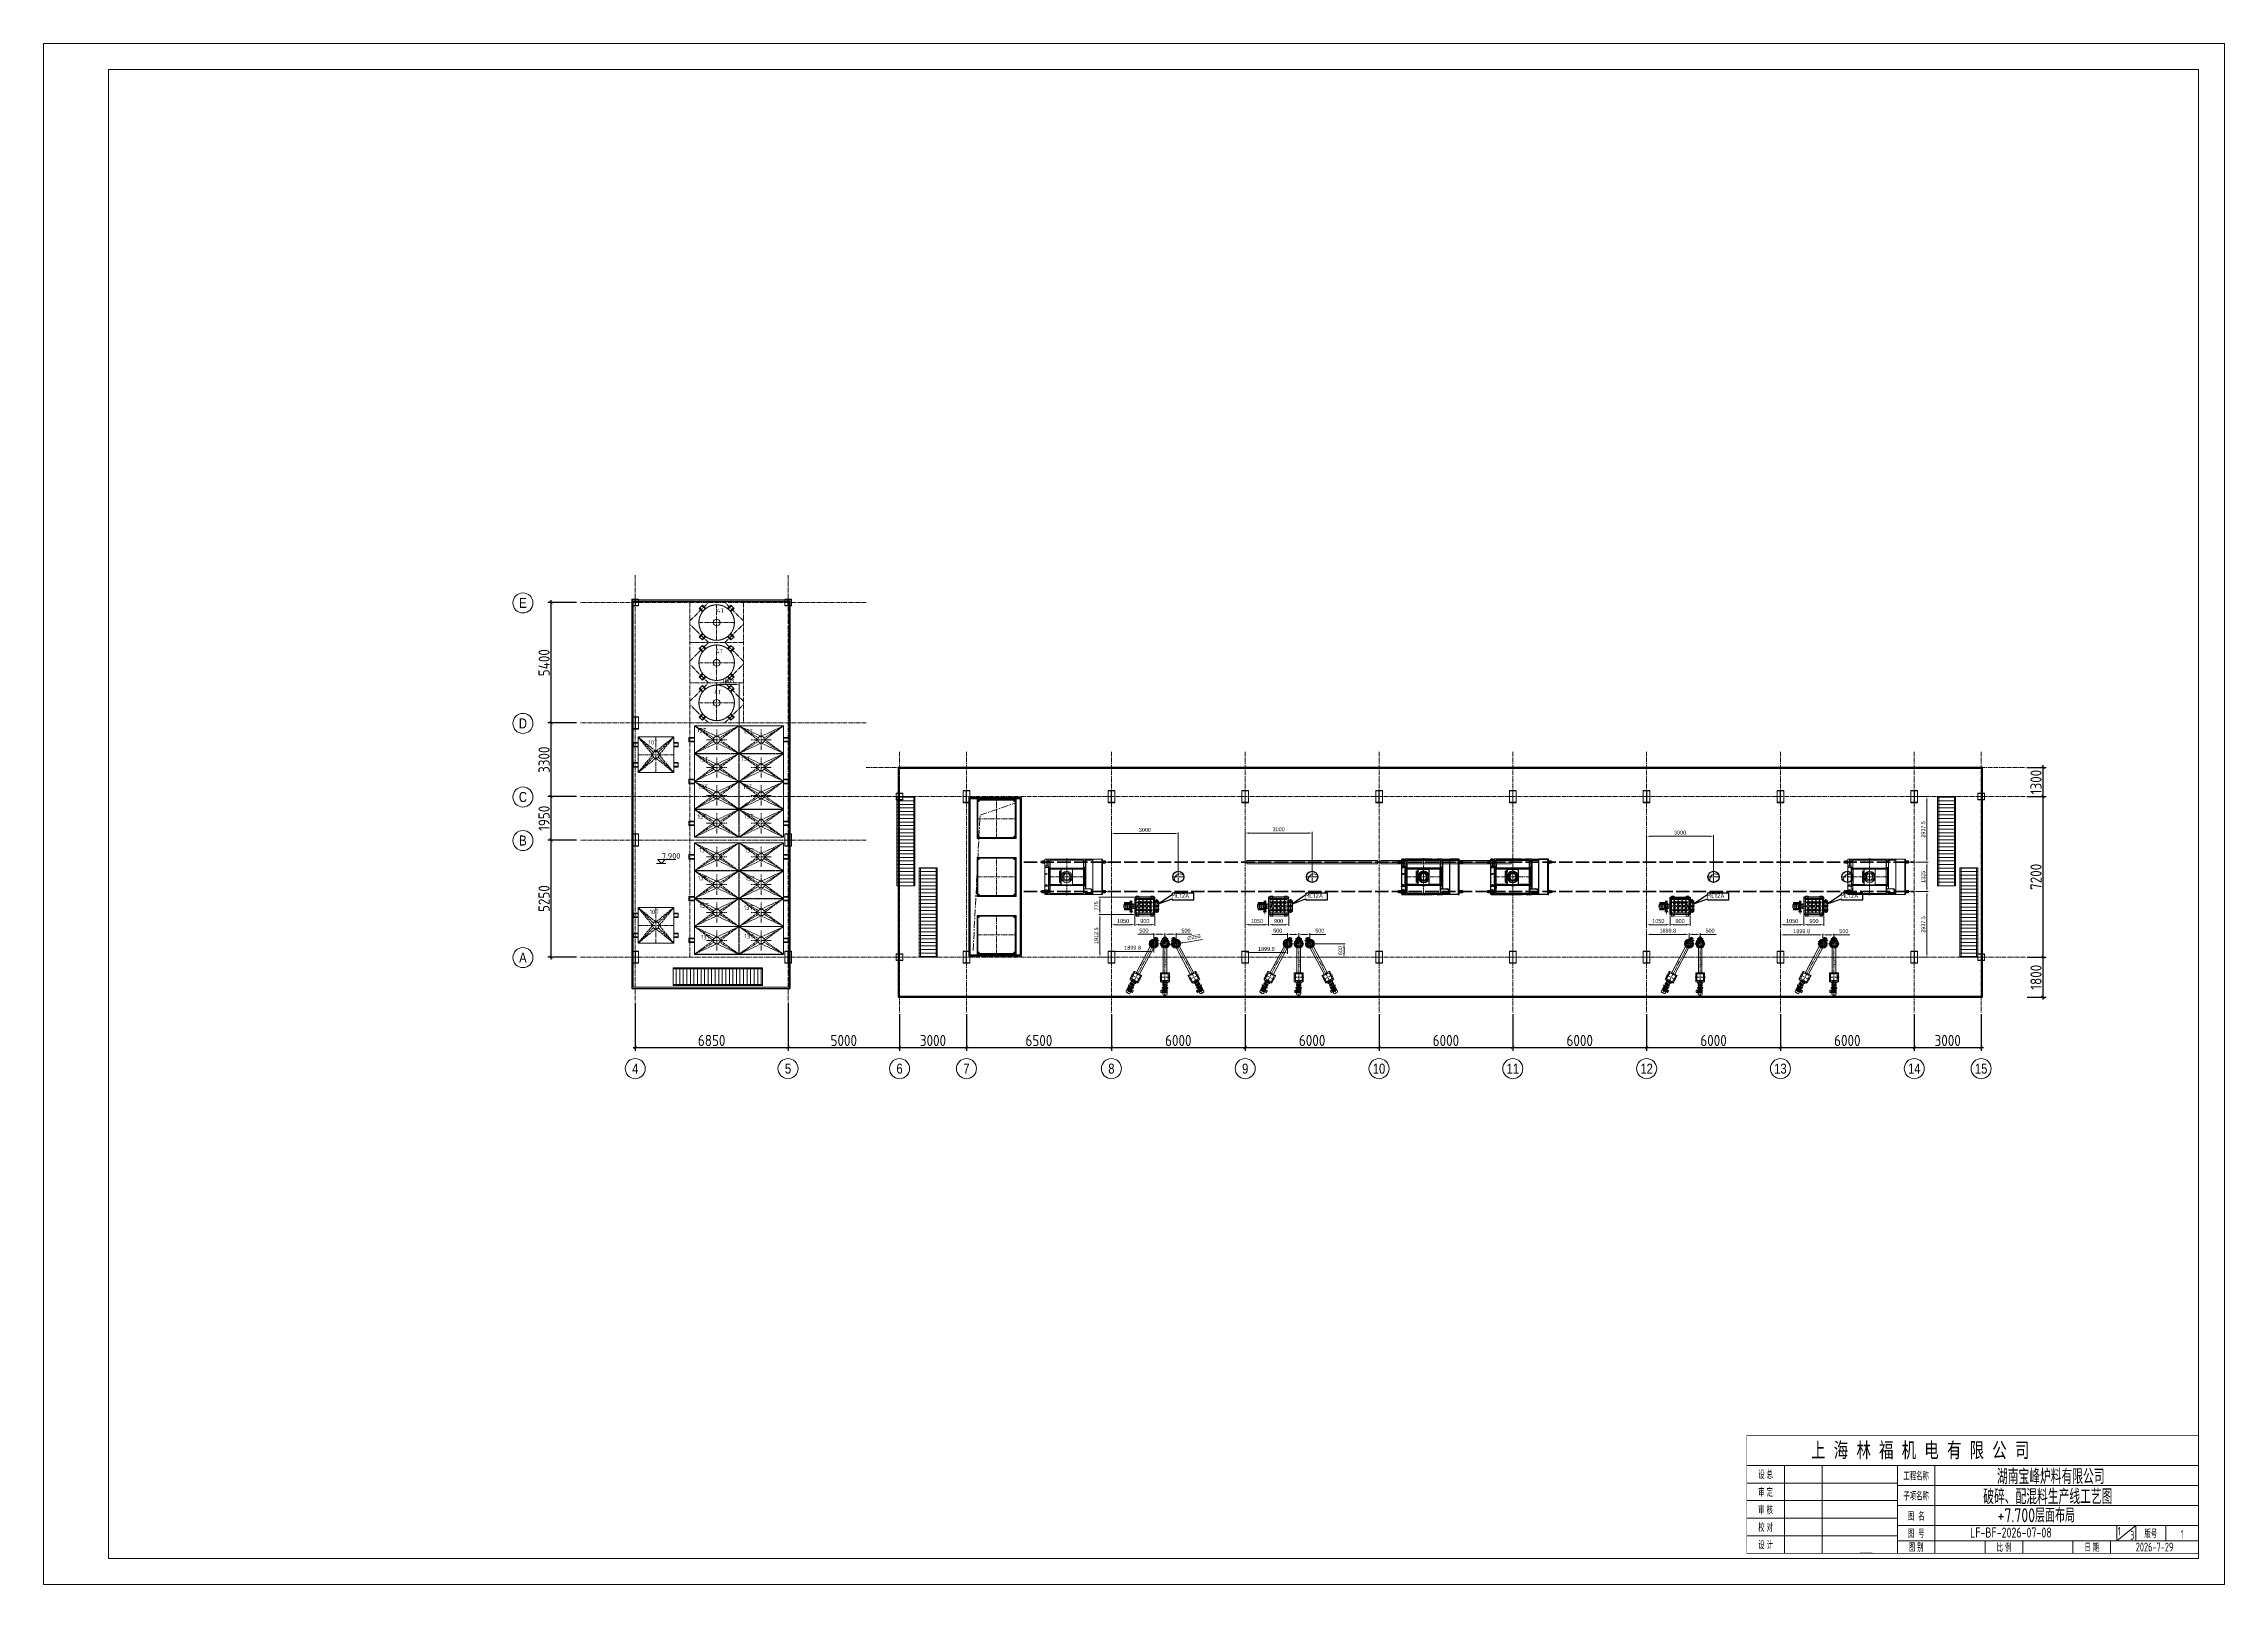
# Model space of a CAD drawing. Header units: millimetres. Extents: x 163705 to 1616509, y 81827 to 302547.
# Drawn here: x 834230 to 932015, y 114945 to 184010 of the extents above; entities that cross this region are included whole.
import ezdxf
from ezdxf.enums import TextEntityAlignment as Align

# ---------------------------------------------------------------- set-up
doc = ezdxf.new("R2010")
doc.units = ezdxf.units.MM
doc.header["$LTSCALE"] = 10
for name, pattern in [('ACAD_ISO02W100', [15, 12, -3]), ('CENTER', [50.8, 31.75, -6.35, 6.35, -6.35]), ('CENTER2', [28.575, 19.05, -3.175, 3.175, -3.175])]:
    doc.linetypes.add(name, pattern=pattern)
for name, color, linetype, lineweight in [('1-中心线', 1, 'CENTER2', 0), ('1-剖面线', 8, 'Continuous', 0), ('1-图框层', 7, 'Continuous', 0), ('1-护栏', 4, 'Continuous', 18), ('1-文本', 4, 'Continuous', 0), ('1-标注', 3, 'Continuous', 0), ('1-虚线', 8, 'ACAD_ISO02W100', 0), ('1-设备轮廓', 2, 'Continuous', 18), ('1-轴线', 9, 'CENTER', 0), ('1-钢构', 6, 'Continuous', 0)]:
    doc.layers.add(name, color=color, linetype=linetype, lineweight=lineweight)
doc.layers.add('1-隐线', color=8, linetype='Continuous')
doc.styles.add('ARIAL', font='arial.ttf', dxfattribs={"width": 0.7})
doc.styles.add('CGY_HZ', font='tssdeng.shx', dxfattribs={"width": 0.75, "bigfont": 'tssdchn.shx'})
doc.styles.add('GY', font='arial.ttf', dxfattribs={"width": 0.6})
doc.styles.add('gy2', font='tssdeng.shx', dxfattribs={"width": 0.7, "bigfont": 'tssdchn.shx'})
doc.styles.add('HZ', font='gbenor.shx', dxfattribs={"bigfont": 'gbcbig.shx'})
doc.styles.get("Standard").update_dxf_attribs({"font": 'arial.ttf'})
doc.styles.add('基础标注', font='arial.ttf', dxfattribs={"width": 0.7})
doc.dimstyles.new('100$0', dxfattribs={"dimscale": 100, "dimtxt": 5, "dimasz": 1.5, "dimexe": 1.5, "dimexo": 0.5, "dimtad": 1, "dimdec": 0, "dimdsep": 46, "dimtxsty": 'HZ', "dimblk": 'ARCHTICK', "dimcen": 2.5, "dimdle": 1, "dimclrd": 256, "dimclre": 256, "dimadec": 0, "dimazin": 0, "dimtfac": 1, "dimtdec": 0, "dimtmove": 0, "dimatfit": 3, "dimfxl": 0, "dimarcsym": 0})
doc.dimstyles.new('AM_GB50$0', dxfattribs={"dimscale": 50, "dimtxt": 3.5, "dimasz": 3.5, "dimexe": 1, "dimexo": 1, "dimgap": 1.5, "dimtad": 1, "dimdsep": 46, "dimtxsty": 'Standard', "dimcen": 0, "dimclrd": 256, "dimclre": 256, "dimclrt": 2, "dimadec": 0, "dimazin": 2, "dimtp": 0.1, "dimtm": 0.1, "dimtfac": 0.71, "dimtdec": 3, "dimtmove": 0, "dimatfit": 3, "dimfxl": 0, "dimlwd": -1, "dimlwe": -1, "dimarcsym": 0})
doc.dimstyles.new('AM_GB50$3', dxfattribs={"dimscale": 50, "dimtxt": 3.5, "dimasz": 3.5, "dimexe": 1, "dimexo": 1, "dimgap": 1.5, "dimtad": 1, "dimdsep": 46, "dimtxsty": 'Standard', "dimcen": 0, "dimclrd": 256, "dimclre": 256, "dimclrt": 2, "dimadec": 0, "dimazin": 2, "dimtp": 0.1, "dimtm": 0.1, "dimtfac": 0.71, "dimtdec": 3, "dimtmove": 0, "dimatfit": 3, "dimfxl": 0, "dimlwd": -1, "dimlwe": -1, "dimarcsym": 0})

# ---------------------------------------------------------------- blocks, each defined once
blk = doc.blocks.new('标题栏')
at = {"layer": '1-图框层', "ltscale": 0.8}
for p, q in [((-11953, 2690), (0, 2690)), ((-11953, 1893), (0, 1893)), ((-3243, 498), (-2490, 1096)), ((-3243, 498), (-3243, 1096))]:
    blk.add_line(p, q, dxfattribs=at)
at = {"layer": '1-图框层'}
blk.add_line((-12950, 0), (-13448, 0), dxfattribs=at)
at = {"layer": '1-图框层', "ltscale": 0.8, "const_width": 20}
blk.add_lwpolyline([(0, 4682), (-17930, 4682), (-17930, 0), (0, 0)], close=True, dxfattribs=at)
at = {"layer": '1-图框层', "ltscale": 0.8}
for points in [[(0, 3486), (-17930, 3486)], [(-16436, 0), (-16436, 3486)], [(-14942, 3486), (-14942, 0)], [(-11953, 0), (-11953, 3486)], [(-10459, 0), (-10459, 3486)], [(-17930, 2789), (-11953, 2789)], [(-17930, 2092), (-11953, 2092)], [(-17930, 1395), (-11953, 1395)], [(-11953, 1096), (0, 1096)], [(-2490, 498), (-2490, 1096)], [(-1295, 1096), (-1295, 498)], [(-17930, 697), (-11953, 697)], [(-11953, 498), (0, 498)], [(-8467, 498), (-8467, 0)], [(-6973, 498), (-6973, 0)], [(-4981, 498), (-4981, 0)], [(-3486, 498), (-3486, 0)]]:
    blk.add_lwpolyline(points, dxfattribs=at)
at = {"layer": '1-文本', "style": '基础标注', "width": 0.7}
blk.add_text('上  海  林  福  机  电  有  限  公  司', height=600, dxfattribs=at).set_placement((-15376, 3796))
at = {"layer": '1-文本', "ltscale": 0.8}
for s, height, style, width, p in [('设 总', 300, 'GY', 0.6, (-17183, 3138)), ('审 定', 300, 'GY', 0.6, (-17183, 2440)), ('工程名称', 300, 'GY', 0.6, (-11206, 3088)), ('审 核', 300, 'GY', 0.6, (-17183, 1743)), ('子项名称', 300, 'GY', 0.6, (-11206, 2291)), ('校 对', 300, 'GY', 0.6, (-17183, 1046)), ('图  名', 300, 'GY', 0.6, (-11206, 1494)), ('图  号', 300, 'GY', 0.6, (-11206, 797)), ('3', 351, 'gy2', 0.7, (-2625, 716)), ('版号', 300, 'GY', 0.6, (-1893, 797)), ('1', 351, 'gy2', 0.7, (-647, 750)), ('设 计', 300, 'GY', 0.6, (-17183, 349)), ('图 别', 300, 'GY', 0.6, (-11206, 249)), ('比 例', 300, 'GY', 0.6, (-7720, 249)), ('日 期', 300, 'GY', 0.6, (-4234, 249)), ('2026-7-29', 351, 'gy2', 0.7, (-1743, 249))]:
    blk.add_text(s, height=height, dxfattribs=dict(at, style=style, width=width)).set_placement(p, align=Align.MIDDLE)
at = {"layer": '1-文本', "ltscale": 0.8, "style": 'CGY_HZ', "width": 0.75}
for s, height, p in [('         破碎、配混料生产线工艺图', 599.5, (-11000, 1946, 13)), ('           湖南宝峰炉料有限公司', 599.5, (-11000, 2743, 13)), ('LF-BF-2026-07-08', 400, (-9064, 624, 13))]:
    blk.add_text(s, height=height, dxfattribs=at).set_placement(p)
blk = doc.blocks.new('G$CEDFA10A2')
for p, q in [((0, 535), (0, 553)), ((0, 553), (150, 553)), ((131.5, 535), (0, 535)), ((0, 535), (0, 21)), ((0, 21), (131.5, 21)), ((0, 3), (0, 21)), ((150, 3), (0, 3)), ((144.5, 34), (144.5, 522)), ((300, 553), (150, 553)), ((150, 3), (300, 3)), ((155.5, 34), (155.5, 522)), ((168.5, 535), (300, 535)), ((300, 21), (168.5, 21)), ((300, 535), (300, 553)), ((300, 535), (300, 21)), ((300, 3), (300, 21))]:
    blk.add_line(p, q)
for centre, start, end in [((131.5, 522), 0, 90), ((131.5, 34), 270, 0), ((168.5, 522), 90, 180), ((168.5, 34), 180, 270)]:
    blk.add_arc(centre, 13, start, end)
at = {"layer": '1-中心线'}
for p, q in [((-3, 278), (303, 278)), ((150, 0), (150, 556))]:
    blk.add_line(p, q, dxfattribs=at)
blk.add_text('HC_SUPERPART', height=0.001).set_placement((150, 3))
blk = doc.blocks.new('*U216')
for p, q in [((0, 0), (0, 5850)), ((0, 5850), (150, 5850)), ((150, 0), (150, 5850)), ((0, 0), (150, 0))]:
    blk.add_line(p, q)
at = {"layer": '1-中心线'}
blk.add_line((75, 0), (75, 5850), dxfattribs=at)
blk = doc.blocks.new('G$C9E76C0F0')
blk.add_circle((253, 253), 250)
at = {"layer": '1-中心线'}
for p, q in [((0, 253), (506, 253)), ((253, 0), (253, 506))]:
    blk.add_line(p, q, dxfattribs=at)
at = {"layer": '1-剖面线'}
blk.add_arc((329, 134), 250, 49.03118, 196.11693, dxfattribs=at)
blk = doc.blocks.new('SW_CENTERMARKSYMBOL_0')
at = {"lineweight": 18}
for p, q in [((-5, 0), (-774.5, 0)), ((0, 0), (-2.5, 0)), ((0, 5), (0, 774.5)), ((0, 0), (0, 2.5)), ((0, 0), (0, -2.5)), ((0, 0), (2.5, 0)), ((5, 0), (774.5, 0)), ((0, -5), (0, -774.5))]:
    blk.add_line(p, q, dxfattribs=at)
blk = doc.blocks.new('G$C8841F3B5')
for p, q in [((189, 1514), (189, 1469)), ((189, 1469), (189, 1424)), ((199, 1519), (194, 1519)), ((194, 1419), (199, 1419)), ((199, 1519), (199, 1469)), ((209, 1509), (199, 1509)), ((199, 1469), (199, 1419)), ((199, 1429), (209, 1429)), ((219, 1519), (209, 1519)), ((209, 1519), (209, 1469)), ((209, 1469), (209, 1419)), ((209, 1419), (219, 1419)), ((219, 1519), (219, 1469)), ((229, 1509), (219, 1509)), ((219, 1469), (219, 1419)), ((219, 1429), (229, 1429)), ((239, 1519), (229, 1519)), ((229, 1519), (229, 1469)), ((229, 1469), (229, 1419)), ((229, 1419), (239, 1419)), ((239, 1519), (239, 1469)), ((249, 1509), (239, 1509)), ((239, 1469), (239, 1419)), ((239, 1429), (249, 1429)), ((302, 1519), (249, 1519)), ((249, 1519), (249, 1469)), ((249, 1469), (249, 1419)), ((249, 1419), (302, 1419)), ((314, 1528), (302, 1528)), ((302, 1517), (302, 1528)), ((302, 1510), (302, 1517)), ((302, 1510), (314, 1510)), ((314, 1428), (302, 1428)), ((302, 1418), (302, 1428)), ((302, 1410), (302, 1418)), ((302, 1410), (314, 1410)), ((314, 1404), (314, 1534)), ((314, 1534), (320, 1534)), ((314, 1404), (320, 1404)), ((320, 1534), (320, 1404)), ((320, 1534), (330, 1534)), ((320, 1404), (330, 1404)), ((330, 16), (330, 1596)), ((330, 1596), (360, 1596)), ((333, 1597), (333, 1599)), ((333, 1599), (338, 1599)), ((335, 1597), (334, 1596)), ((375, 1597), (335, 1597)), ((372, 1599), (338, 1599)), ((360, 16), (360, 1596)), ((360, 1596), (760, 1596)), ((360, 16), (360, 1596)), ((372, 1599), (380, 1599)), ((375, 1596), (375, 1597)), ((1090, 1599), (380, 1599)), ((380, 1596), (380, 1599)), ((760, 16), (760, 1596)), ((1076, 1549), (760, 1549)), ((1076, 1549), (1076, 1548)), ((1090, 1549), (1076, 1549)), ((1078, 1547), (1076, 1547)), ((1078, 1547), (1078, 266)), ((1079, 1510), (1078, 1510)), ((1084, 1186), (1078, 1186)), ((1084, 1184), (1078, 1184)), ((1084, 1174), (1078, 1174)), ((1084, 1167), (1078, 1167)), ((1079, 1549), (1079, 1510)), ((1090, 1519), (1079, 1519)), ((1084, 1226), (1084, 1126)), ((1084, 1226), (1091, 1226)), ((1084, 1186), (1084, 1185)), ((1084, 1185), (1084, 1185)), ((1084, 1184), (1084, 1179)), ((1084, 1179), (1084, 1174)), ((1084, 1174), (1084, 1171)), ((1084, 1171), (1084, 1167)), ((1084, 1168), (1084, 1168)), ((1084, 1126), (1091, 1126)), ((1096, 1599), (1090, 1599)), ((1090, 1599), (1090, 1591)), ((1096, 1596), (1090, 1596)), ((1096, 1594), (1090, 1594)), ((1090, 1591), (1090, 1557)), ((1090, 1557), (1090, 1551)), ((1090, 1524), (1090, 1551)), ((1096, 1524), (1090, 1524)), ((1090, 1522), (1090, 1524)), ((1096, 1522), (1090, 1522)), ((1090, 1226), (1090, 1519)), ((1090, 1519), (1100, 1519)), ((1090, 486), (1090, 1126)), ((1091, 1226), (1169, 1226)), ((1091, 1126), (1105, 1126)), ((1096, 1599), (1328, 1599)), ((1096, 1589), (1096, 1599)), ((1096, 1529), (1096, 1589)), ((1096, 1519), (1096, 1529)), ((1100, 1519), (1160, 1519)), ((1109, 1200), (1105, 1200)), ((1105, 1196), (1105, 1200)), ((1109, 1196), (1105, 1196)), ((1105, 1156), (1105, 1196)), ((1109, 1156), (1105, 1156)), ((1105, 1154), (1105, 1156)), ((1109, 1154), (1105, 1154)), ((1105, 462), (1105, 1152)), ((1105, 1152), (1109, 1152)), ((1109, 1194), (1109, 1202)), ((1109, 1202), (1855, 1202)), ((1109, 1160), (1109, 1194)), ((1109, 1152), (1109, 1160)), ((1109, 1152), (1135, 1152)), ((1135, 462), (1135, 1152)), ((1135, 1152), (1143, 1152)), ((1143, 1152), (1177, 1152)), ((1160, 1519), (1170, 1519)), ((1169, 1226), (1176, 1226)), ((1170, 1519), (1180, 1519)), ((1170, 1226), (1170, 1519)), ((1176, 1226), (1176, 1202)), ((1177, 1152), (1185, 1152)), ((1180, 1556), (2680, 1556)), ((1180, 1202), (1180, 1556)), ((1183, 1554), (1183, 1202)), ((2677, 1554), (1183, 1554)), ((1185, 462), (1185, 1152)), ((1185, 1152), (1680, 1152)), ((1287, 1556), (1287, 1589)), ((1287, 1589), (1320, 1589)), ((1313, 1556), (1313, 1578)), ((1313, 1578), (1313, 1578)), ((1313, 1578), (1313, 1556)), ((1313, 1578), (1313, 1578)), ((1313, 1578), (1313, 1578)), ((1320, 1578), (1313, 1578)), ((1313, 1578), (1320, 1578)), ((1330, 1600), (1320, 1590)), ((1320, 1590), (1320, 1567)), ((1540, 1567), (1320, 1567)), ((1320, 1567), (1320, 1556)), ((1530, 1600), (1330, 1600)), ((1333, 1570), (1333, 1567)), ((1355, 1578), (1335, 1578)), ((1336, 1578), (1354, 1578)), ((1357, 1567), (1357, 1570)), ((1379, 1600), (1379, 1567)), ((1379, 1600), (1391, 1600)), ((1379, 1567), (1391, 1567)), ((1391, 1600), (1391, 1567)), ((1481, 1600), (1469, 1600)), ((1469, 1600), (1469, 1567)), ((1481, 1567), (1469, 1567)), ((1481, 1600), (1481, 1567)), ((1502, 1576), (1498, 1568)), ((1498, 1568), (1499, 1567)), ((1506, 1583), (1502, 1576)), ((1506, 1572), (1506, 1574)), ((1506, 1567), (1506, 1572)), ((1523, 1584), (1514, 1583)), ((1527, 1577), (1523, 1584)), ((1523, 1574), (1523, 1572)), ((1523, 1567), (1523, 1572)), ((1531, 1570), (1527, 1577)), ((1540, 1590), (1530, 1600)), ((1530, 1567), (1531, 1570)), ((1545, 1599), (1531, 1599)), ((1540, 1567), (1540, 1590)), ((1540, 1567), (1540, 1556)), ((1545, 1556), (1545, 1599)), ((1545, 1599), (2764, 1599)), ((1680, 1152), (1684, 1152)), ((1680, 461), (1680, 1152)), ((2175, 1156), (1685, 1156)), ((1685, 1156), (1685, 1152)), ((1855, 1202), (2005, 1202)), ((1855, 1202), (1855, 1156)), ((1885, 1157), (1885, 1156)), ((1885, 1157), (1898, 1157)), ((1886, 1166), (1886, 1163)), ((1887, 1166), (1886, 1166)), ((1886, 1166), (1897, 1166)), ((1886, 1163), (1887, 1163)), ((1886, 1163), (1897, 1163)), ((1886, 1161), (1889, 1161)), ((1886, 1161), (1886, 1157)), ((1886, 1161), (1886, 1161)), ((1886, 1161), (1889, 1161)), ((1888, 1178), (1887, 1177)), ((1887, 1177), (1887, 1174)), ((1887, 1177), (1896, 1177)), ((1887, 1174), (1888, 1173)), ((1887, 1174), (1896, 1174)), ((1887, 1166), (1897, 1166)), ((1888, 1163), (1887, 1162)), ((1887, 1163), (1897, 1163)), ((1887, 1162), (1887, 1161)), ((1887, 1162), (1896, 1162)), ((1888, 1178), (1896, 1178)), ((1888, 1173), (1896, 1173)), ((1888, 1163), (1896, 1163)), ((1889, 1173), (1889, 1173)), ((1889, 1173), (1889, 1166)), ((1889, 1173), (1895, 1173)), ((1889, 1163), (1889, 1163)), ((1889, 1161), (1892, 1161)), ((1889, 1161), (1895, 1161)), ((1892, 1161), (1895, 1161)), ((1892, 1161), (1892, 1157)), ((1895, 1609), (1965, 1609)), ((1895, 1599), (1895, 1609)), ((1895, 1173), (1895, 1173)), ((1895, 1166), (1895, 1173)), ((1895, 1163), (1895, 1163)), ((1895, 1161), (1897, 1161)), ((1895, 1161), (1897, 1161)), ((1896, 1177), (1896, 1178)), ((1896, 1174), (1896, 1177)), ((1896, 1173), (1896, 1174)), ((1896, 1162), (1896, 1163)), ((1896, 1161), (1896, 1162)), ((1897, 1163), (1897, 1166)), ((1897, 1166), (1897, 1166)), ((1897, 1163), (1897, 1163)), ((1897, 1161), (1897, 1157)), ((1897, 1161), (1897, 1161)), ((1897, 1158), (1898, 1157)), ((1899, 1156), (1898, 1157)), ((1965, 1599), (1965, 1609)), ((2005, 1202), (2005, 1156)), ((2005, 1202), (2751, 1202)), ((2175, 1156), (2175, 1152)), ((2180, 1152), (2176, 1152)), ((2180, 461), (2180, 1152)), ((2180, 1152), (2675, 1152)), ((2201, 1086), (2180, 1086)), ((2185, 1084), (2180, 1084)), ((2183, 1066), (2180, 1066)), ((2180, 1055), (2183, 1055)), ((2180, 1054), (2180, 1054)), ((2180, 1054), (2180, 1054)), ((2180, 1054), (2180, 1052)), ((2180, 1051), (2180, 1052)), ((2181, 1052), (2180, 1052)), ((2180, 1032), (2180, 1052)), ((2180, 1052), (2180, 1052)), ((2180, 1011), (2180, 1032)), ((2180, 1011), (2180, 1012)), ((2180, 1011), (2181, 1011)), ((2181, 1032), (2181, 1052)), ((2181, 1011), (2181, 1032)), ((2183, 1052), (2182, 1052)), ((2182, 1011), (2197, 1011)), ((2184, 1069), (2183, 1069)), ((2183, 1069), (2185, 1069)), ((2183, 1069), (2183, 1066)), ((2183, 1055), (2183, 1052)), ((2183, 1052), (2196, 1052)), ((2184, 1074), (2184, 1074)), ((2184, 1074), (2184, 1072)), ((2184, 1074), (2195, 1074)), ((2184, 1074), (2195, 1074)), ((2184, 1072), (2184, 1071)), ((2184, 1072), (2195, 1072)), ((2184, 1071), (2195, 1071)), ((2184, 1069), (2185, 1069)), ((2184, 1065), (2197, 1065)), ((2184, 1065), (2184, 1065)), ((2184, 1065), (2196, 1065)), ((2185, 1086), (2185, 1085)), ((2185, 1086), (2194, 1086)), ((2185, 1085), (2185, 1082)), ((2185, 1085), (2194, 1085)), ((2185, 1082), (2185, 1082)), ((2185, 1082), (2194, 1082)), ((2185, 1082), (2194, 1082)), ((2185, 1071), (2185, 1070)), ((2185, 1071), (2194, 1071)), ((2185, 1070), (2185, 1069)), ((2185, 1070), (2194, 1070)), ((2185, 1069), (2186, 1069)), ((2185, 1069), (2190, 1069)), ((2185, 1052), (2194, 1052)), ((2186, 1069), (2190, 1069)), ((2186, 1069), (2186, 1065)), ((2187, 1082), (2187, 1081)), ((2187, 1081), (2187, 1074)), ((2187, 1081), (2193, 1081)), ((2187, 1071), (2187, 1071)), ((2189, 1038), (2197, 1038)), ((2189, 1025), (2189, 1038)), ((2197, 1025), (2189, 1025)), ((2190, 1069), (2193, 1069)), ((2190, 1069), (2194, 1069)), ((2193, 1081), (2192, 1082)), ((2193, 1074), (2193, 1081)), ((2193, 1071), (2193, 1071)), ((2193, 1069), (2194, 1069)), ((2193, 1069), (2193, 1065)), ((2194, 1085), (2194, 1086)), ((2194, 1082), (2194, 1085)), ((2201, 1084), (2194, 1084)), ((2194, 1082), (2194, 1082)), ((2194, 1070), (2194, 1071)), ((2194, 1069), (2194, 1070)), ((2194, 1069), (2196, 1069)), ((2194, 1069), (2195, 1069)), ((2195, 1074), (2195, 1074)), ((2195, 1072), (2195, 1074)), ((2195, 1071), (2195, 1072)), ((2196, 1069), (2195, 1069)), ((2196, 1069), (2196, 1065)), ((2197, 1065), (2196, 1065)), ((2197, 1052), (2197, 1065)), ((2197, 1052), (2197, 1052)), ((2198, 1059), (2202, 1059)), ((2198, 1004), (2198, 1059)), ((2202, 1004), (2198, 1004)), ((2201, 1084), (2201, 1086)), ((2205, 1086), (2201, 1086)), ((2202, 1059), (2202, 1083)), ((2202, 1083), (2205, 1083)), ((2202, 1059), (2202, 1004)), ((2209, 1055), (2202, 1055)), ((2202, 1055), (2209, 1055)), ((2202, 1044), (2202, 1055)), ((2202, 1055), (2202, 1055)), ((2202, 1052), (2202, 1052)), ((2202, 1043), (2202, 1044)), ((2209, 1044), (2202, 1044)), ((2202, 1020), (2202, 1043)), ((2202, 1043), (2209, 1043)), ((2209, 1020), (2202, 1020)), ((2202, 1019), (2202, 1020)), ((2202, 1019), (2209, 1019)), ((2202, 1008), (2202, 1019)), ((2202, 1011), (2202, 1011)), ((2202, 1008), (2209, 1008)), ((2209, 1008), (2202, 1008)), ((2202, 1008), (2202, 1008)), ((2202, 609), (2202, 1004)), ((2205, 1083), (2205, 1086)), ((2205, 1055), (2205, 1083)), ((2205, 605), (2205, 1008)), ((2246, 1006), (2205, 1006)), ((2211, 1052), (2209, 1055)), ((2209, 1055), (2209, 1055)), ((2209, 1043), (2209, 1044)), ((2209, 1019), (2209, 1020)), ((2209, 1008), (2211, 1011)), ((2209, 1008), (2209, 1008)), ((2211, 1049), (2211, 1052)), ((2211, 1032), (2211, 1049)), ((2212, 1045), (2211, 1046)), ((2211, 1014), (2211, 1032)), ((2211, 1017), (2212, 1018)), ((2211, 1011), (2211, 1014)), ((2212, 1032), (2212, 1045)), ((2219, 1040), (2212, 1040)), ((2212, 1018), (2212, 1032)), ((2212, 1024), (2219, 1024)), ((2219, 1039), (2213, 1039)), ((2213, 1034), (2213, 1039)), ((2213, 1034), (2219, 1034)), ((2219, 1029), (2213, 1029)), ((2213, 1024), (2213, 1029)), ((2213, 1024), (2219, 1024)), ((2220, 1038), (2219, 1040)), ((2219, 1039), (2219, 1040)), ((2219, 1029), (2219, 1034)), ((2219, 1024), (2220, 1024)), ((2219, 1024), (2219, 1024)), ((2225, 1038), (2220, 1038)), ((2220, 1036), (2220, 1038)), ((2220, 1027), (2220, 1036)), ((2220, 1024), (2220, 1027)), ((2220, 1026), (2225, 1026)), ((2226, 1041), (2225, 1040)), ((2225, 1040), (2225, 1039)), ((2225, 1039), (2225, 1032)), ((2225, 1032), (2225, 1024)), ((2225, 1024), (2225, 1023)), ((2225, 1023), (2226, 1022)), ((2231, 1041), (2226, 1041)), ((2231, 1036), (2226, 1036)), ((2231, 1027), (2226, 1027)), ((2231, 1022), (2226, 1022)), ((2232, 1040), (2231, 1041)), ((2231, 1022), (2232, 1023)), ((2232, 1043), (2232, 1043)), ((2232, 1035), (2232, 1043)), ((2232, 1043), (2232, 1043)), ((2232, 1024), (2232, 1035)), ((2232, 1020), (2232, 1024)), ((2232, 1020), (2232, 1020)), ((2233, 1044), (2243, 1044)), ((2233, 1042), (2243, 1042)), ((2233, 1029), (2243, 1029)), ((2233, 1019), (2243, 1019)), ((2244, 1043), (2244, 1043)), ((2244, 1035), (2244, 1043)), ((2244, 1043), (2244, 1043)), ((2252, 1040), (2244, 1040)), ((2244, 1024), (2244, 1035)), ((2244, 1020), (2244, 1024)), ((2244, 1022), (2252, 1022)), ((2244, 1020), (2244, 1020)), ((2246, 1056), (2252, 1056)), ((2246, 1052), (2246, 1056)), ((2246, 1042), (2246, 1052)), ((2246, 1042), (2252, 1042)), ((2246, 1040), (2246, 1042)), ((2246, 1022), (2252, 1022)), ((2246, 956), (2246, 1022)), ((2246, 1022), (2246, 1022)), ((2252, 1052), (2252, 1056)), ((2252, 1042), (2252, 1052)), ((2252, 1043), (2252, 1043)), ((2252, 1035), (2252, 1042)), ((2252, 1024), (2252, 1035)), ((2252, 1022), (2252, 1024)), ((2252, 956), (2252, 1022)), ((2252, 1020), (2252, 1020)), ((2252, 1006), (2255, 1006)), ((2252, 606), (2252, 1006)), ((2253, 1044), (2255, 1044)), ((2253, 1042), (2255, 1042)), ((2253, 1029), (2255, 1029)), ((2253, 1019), (2255, 1019)), ((2255, 606), (2255, 1006)), ((2256, 1043), (2256, 1043)), ((2256, 1035), (2256, 1043)), ((2256, 1043), (2256, 1043)), ((2256, 1024), (2256, 1035)), ((2256, 1020), (2256, 1024)), ((2256, 1020), (2256, 1020)), ((2675, 462), (2675, 1152)), ((2675, 1152), (2683, 1152)), ((2677, 1202), (2677, 1554)), ((2680, 1202), (2680, 1556)), ((2680, 1519), (2690, 1519)), ((2680, 1494), (2690, 1494)), ((2680, 1492), (2690, 1492)), ((2680, 1440), (2690, 1440)), ((2680, 1438), (2690, 1438)), ((2680, 1430), (2690, 1430)), ((2680, 1430), (2690, 1430)), ((2683, 1430), (2682, 1428)), ((2682, 1428), (2682, 1202)), ((2690, 1428), (2682, 1428)), ((2683, 1519), (2683, 1494)), ((2683, 1152), (2717, 1152)), ((2684, 1226), (2684, 1202)), ((2691, 1226), (2684, 1226)), ((2690, 1519), (2690, 1226)), ((2690, 1519), (2700, 1519)), ((2714, 1226), (2691, 1226)), ((2700, 1519), (2760, 1519)), ((2705, 1202), (2705, 1205)), ((2707, 1206), (2744, 1206)), ((2750, 1232), (2714, 1232)), ((2714, 1222), (2714, 1232)), ((2714, 1222), (2750, 1222)), ((2717, 1152), (2725, 1152)), ((2725, 462), (2725, 1152)), ((2725, 1152), (2751, 1152)), ((2750, 1212), (2750, 1250)), ((2755, 1202), (2751, 1202)), ((2751, 1202), (2751, 1194)), ((2751, 1200), (2755, 1200)), ((2751, 1196), (2755, 1196)), ((2751, 1194), (2751, 1160)), ((2751, 1160), (2751, 1152)), ((2751, 1156), (2755, 1156)), ((2751, 1154), (2755, 1154)), ((2751, 1152), (2755, 1152)), ((2752, 1252), (2755, 1252)), ((2755, 1286), (2755, 1252)), ((2755, 1286), (2914, 1286)), ((2755, 1286), (2914, 1286)), ((2755, 1252), (2755, 1202)), ((2834, 1232), (2755, 1232)), ((2755, 1222), (2834, 1222)), ((2755, 1202), (2755, 1200)), ((2755, 1200), (2755, 1196)), ((2755, 1196), (2755, 1156)), ((2755, 1156), (2755, 1154)), ((2755, 1154), (2755, 1152)), ((2755, 462), (2755, 1152)), ((2760, 1519), (2770, 1519)), ((2830, 1599), (2764, 1599)), ((2764, 1599), (2764, 1589)), ((2764, 1596), (2770, 1596)), ((2764, 1594), (2770, 1594)), ((2764, 1589), (2764, 1529)), ((2764, 1529), (2764, 1519)), ((2764, 1524), (2770, 1524)), ((2764, 1522), (2770, 1522)), ((2770, 1596), (2770, 1594)), ((2770, 1594), (2770, 1524)), ((2770, 1524), (2770, 1522)), ((2830, 1519), (2770, 1519)), ((2770, 1519), (2770, 1304)), ((2770, 1494), (2810, 1494)), ((2770, 1492), (2812, 1492)), ((2770, 1440), (2826, 1440)), ((2770, 1438), (2827, 1438)), ((2770, 1430), (2827, 1430)), ((2770, 1430), (2826, 1430)), ((2812, 1492), (2810, 1494)), ((2812, 1445), (2812, 1492)), ((2826, 1440), (2816, 1440)), ((2827, 1438), (2826, 1440)), ((2826, 1430), (2827, 1430)), ((2827, 1430), (2827, 1438)), ((2830, 1599), (2830, 1591)), ((2838, 1594), (2830, 1594)), ((2830, 1591), (2830, 1527)), ((2830, 1527), (2830, 1519)), ((2830, 1316), (2830, 1519)), ((2833, 1594), (2833, 1599)), ((2833, 1599), (2838, 1599)), ((2919, 1232), (2834, 1232)), ((2834, 1222), (2919, 1222)), ((2838, 1594), (2838, 1599)), ((2838, 1599), (2902, 1599)), ((2902, 1594), (2838, 1594)), ((2902, 1594), (2902, 1599)), ((2902, 1599), (2907, 1599)), ((2910, 1594), (2902, 1594)), ((2907, 1594), (2907, 1599)), ((2910, 1534), (2910, 1594)), ((2910, 1534), (2910, 1404)), ((2920, 1534), (2910, 1534)), ((2910, 1296), (2910, 1404)), ((2920, 1404), (2910, 1404)), ((2914, 1232), (2914, 1286)), ((2914, 392), (2914, 1222)), ((2926, 1534), (2920, 1534)), ((2920, 1534), (2920, 1404)), ((2926, 1404), (2920, 1404)), ((2926, 1404), (2926, 1534)), ((2938, 1528), (2926, 1528)), ((2926, 1510), (2938, 1510)), ((2938, 1428), (2926, 1428)), ((2926, 1410), (2938, 1410)), ((2938, 1528), (2938, 1510)), ((2991, 1519), (2938, 1519)), ((2938, 1428), (2938, 1410)), ((2938, 1419), (2991, 1419)), ((2991, 1419), (2991, 1519)), ((3001, 1509), (2991, 1509)), ((2991, 1429), (3001, 1429)), ((3011, 1519), (3001, 1519)), ((3001, 1419), (3001, 1519)), ((3001, 1419), (3011, 1419)), ((3011, 1419), (3011, 1519)), ((3021, 1509), (3011, 1509)), ((3011, 1429), (3021, 1429)), ((3031, 1519), (3021, 1519)), ((3021, 1419), (3021, 1519)), ((3021, 1419), (3031, 1419)), ((3031, 1419), (3031, 1519)), ((3041, 1509), (3031, 1509)), ((3031, 1429), (3041, 1429)), ((3046, 1519), (3041, 1519)), ((3041, 1419), (3041, 1519)), ((3041, 1419), (3046, 1419)), ((3051, 1424), (3051, 1514)), ((189, 189), (189, 99)), ((199, 194), (194, 194)), ((194, 94), (199, 94)), ((199, 194), (199, 94)), ((209, 184), (199, 184)), ((199, 104), (209, 104)), ((219, 194), (209, 194)), ((209, 194), (209, 94)), ((209, 94), (219, 94)), ((219, 194), (219, 94)), ((229, 184), (219, 184)), ((219, 104), (229, 104)), ((239, 194), (229, 194)), ((229, 194), (229, 94)), ((229, 94), (239, 94)), ((239, 194), (239, 94)), ((249, 184), (239, 184)), ((239, 104), (249, 104)), ((302, 194), (249, 194)), ((249, 194), (249, 94)), ((249, 94), (302, 94)), ((314, 203), (302, 203)), ((302, 185), (302, 203)), ((302, 185), (314, 185)), ((314, 103), (302, 103)), ((302, 85), (302, 103)), ((302, 85), (314, 85)), ((314, 209), (314, 79)), ((314, 209), (320, 209)), ((314, 79), (320, 79)), ((320, 209), (330, 209)), ((320, 79), (320, 209)), ((320, 79), (330, 79)), ((330, 16), (360, 16)), ((333, 16), (333, 14)), ((338, 14), (333, 14)), ((334, 16), (335, 16)), ((335, 16), (375, 16)), ((372, 14), (338, 14)), ((360, 16), (760, 16)), ((380, 14), (372, 14)), ((375, 16), (375, 16)), ((380, 14), (380, 16)), ((380, 14), (1090, 14)), ((760, 66), (798, 66)), ((760, 64), (1090, 64)), ((798, 68), (798, 191)), ((978, 94), (798, 94)), ((798, 68), (798, 66)), ((808, 152), (808, 142)), ((808, 152), (810, 152)), ((808, 142), (815, 142)), ((811, 238), (811, 223)), ((837, 118), (837, 94)), ((850, 99), (848, 99)), ((851, 103), (851, 103)), ((875, 94), (875, 100)), ((1120, 266), (891, 266)), ((891, 107), (1120, 107)), ((895, 99), (895, 94)), ((960, 104), (920, 104)), ((960, 104), (960, 107)), ((965, 104), (960, 104)), ((965, 107), (965, 104)), ((965, 104), (965, 94)), ((978, 107), (978, 68)), ((978, 66), (978, 68)), ((978, 66), (1076, 66)), ((1039, 66), (1039, 65)), ((1039, 65), (1079, 65)), ((1076, 66), (1076, 68)), ((1078, 68), (1076, 68)), ((1090, 812), (1078, 812)), ((1090, 716), (1078, 716)), ((1084, 446), (1078, 446)), ((1084, 444), (1078, 444)), ((1084, 434), (1078, 434)), ((1084, 427), (1078, 427)), ((1078, 107), (1078, 68)), ((1079, 105), (1078, 105)), ((1079, 65), (1079, 105)), ((1090, 94), (1079, 94)), ((1084, 386), (1084, 486)), ((1084, 486), (1091, 486)), ((1084, 446), (1084, 445)), ((1084, 445), (1084, 445)), ((1084, 444), (1084, 439)), ((1084, 439), (1084, 434)), ((1084, 434), (1084, 431)), ((1084, 431), (1084, 427)), ((1084, 428), (1084, 428)), ((1084, 386), (1091, 386)), ((1090, 266), (1090, 386)), ((1090, 94), (1090, 107)), ((1100, 94), (1090, 94)), ((1096, 92), (1090, 92)), ((1090, 88), (1090, 92)), ((1096, 88), (1090, 88)), ((1090, 62), (1090, 88)), ((1090, 56), (1090, 62)), ((1090, 22), (1090, 56)), ((1090, 14), (1090, 22)), ((1096, 20), (1090, 20)), ((1096, 16), (1090, 16)), ((1096, 14), (1090, 14)), ((1091, 486), (1105, 486)), ((1091, 386), (1169, 386)), ((1096, 84), (1096, 94)), ((1096, 24), (1096, 84)), ((1096, 14), (1096, 24)), ((1328, 14), (1096, 14)), ((1160, 94), (1100, 94)), ((1109, 462), (1105, 462)), ((1109, 460), (1105, 460)), ((1105, 456), (1105, 460)), ((1109, 456), (1105, 456)), ((1105, 416), (1105, 456)), ((1109, 416), (1105, 416)), ((1105, 414), (1105, 416)), ((1109, 414), (1105, 414)), ((1109, 454), (1109, 462)), ((1109, 462), (1135, 462)), ((1109, 420), (1109, 454)), ((1109, 412), (1109, 420)), ((1109, 412), (1855, 412)), ((1156, 266), (1120, 266)), ((1120, 107), (1156, 107)), ((1143, 462), (1135, 462)), ((1143, 462), (1177, 462)), ((1164, 275), (1156, 275)), ((1156, 262), (1156, 275)), ((1156, 262), (1164, 262)), ((1164, 193), (1156, 193)), ((1156, 180), (1156, 193)), ((1156, 180), (1164, 180)), ((1164, 111), (1156, 111)), ((1156, 98), (1156, 111)), ((1156, 98), (1164, 98)), ((1164, 94), (1160, 94)), ((1170, 296), (1164, 296)), ((1164, 76), (1164, 296)), ((1164, 76), (1170, 76)), ((1169, 386), (1176, 386)), ((1170, 296), (1170, 386)), ((1180, 296), (1170, 296)), ((1170, 76), (1170, 296)), ((1170, 296), (1170, 76)), ((1170, 76), (1180, 76)), ((1176, 386), (1176, 412)), ((1185, 462), (1177, 462)), ((1180, 56), (1180, 412)), ((1180, 56), (2680, 56)), ((1183, 412), (1183, 60)), ((1183, 60), (2677, 60)), ((1185, 462), (1680, 462)), ((1190, 46), (1190, 56)), ((1190, 40), (1190, 46)), ((1670, 46), (1190, 46)), ((1195, 40), (1190, 40)), ((1195, 46), (1195, 40)), ((1665, 46), (1195, 46)), ((1665, 40), (1195, 40)), ((1198, 40), (1198, 33)), ((1211, 32), (1198, 32)), ((1211, 33), (1211, 40)), ((1287, 40), (1287, 24)), ((1287, 24), (1320, 24)), ((1301, 38), (1301, 40)), ((1303, 36), (1305, 36)), ((1305, 36), (1305, 40)), ((1305, 36), (1310, 36)), ((1310, 36), (1310, 40)), ((1310, 38), (1310, 40)), ((1310, 38), (1313, 38)), ((1310, 35), (1310, 38)), ((1310, 36), (1310, 36)), ((1310, 35), (1313, 35)), ((1313, 36), (1313, 40)), ((1313, 40), (1313, 36)), ((1313, 36), (1313, 35)), ((1313, 36), (1313, 35)), ((1313, 36), (1313, 36)), ((1313, 36), (1320, 36)), ((1320, 35), (1313, 35)), ((1320, 40), (1320, 23)), ((1320, 23), (1330, 13)), ((1330, 13), (1530, 13)), ((1335, 36), (1348, 36)), ((1348, 35), (1336, 35)), ((1348, 40), (1348, 33)), ((1361, 32), (1348, 32)), ((1361, 33), (1361, 40)), ((1379, 13), (1379, 40)), ((1379, 13), (1391, 13)), ((1391, 13), (1391, 40)), ((1469, 13), (1469, 40)), ((1481, 13), (1469, 13)), ((1481, 13), (1481, 40)), ((1498, 40), (1498, 33)), ((1511, 32), (1498, 32)), ((1505, 32), (1507, 29)), ((1511, 33), (1511, 40)), ((1515, 30), (1524, 30)), ((1523, 40), (1523, 39)), ((1524, 30), (1527, 37)), ((1527, 37), (1529, 40)), ((1530, 13), (1540, 23)), ((1531, 14), (1545, 14)), ((1540, 23), (1540, 40)), ((1545, 14), (1545, 40)), ((2764, 14), (1545, 14)), ((1648, 40), (1648, 33)), ((1661, 32), (1648, 32)), ((1661, 33), (1661, 40)), ((1665, 40), (1665, 46)), ((1670, 40), (1665, 40)), ((1670, 46), (1670, 56)), ((1670, 46), (1670, 40)), ((1680, 461), (1684, 461)), ((1685, 456), (1685, 460)), ((1685, 456), (2175, 456)), ((1855, 412), (1855, 456)), ((2005, 412), (1855, 412)), ((1885, 456), (1885, 456)), ((1898, 456), (1885, 456)), ((1886, 452), (1886, 456)), ((1886, 455), (1886, 456)), ((1889, 452), (1886, 452)), ((1889, 452), (1886, 452)), ((1886, 452), (1886, 452)), ((1886, 450), (1886, 447)), ((1887, 450), (1886, 450)), ((1897, 450), (1886, 450)), ((1886, 447), (1887, 447)), ((1897, 447), (1886, 447)), ((1887, 452), (1887, 451)), ((1887, 451), (1888, 450)), ((1896, 451), (1887, 451)), ((1897, 450), (1887, 450)), ((1897, 447), (1887, 447)), ((1888, 440), (1887, 439)), ((1887, 439), (1887, 436)), ((1896, 439), (1887, 439)), ((1887, 436), (1888, 436)), ((1896, 436), (1887, 436)), ((1896, 450), (1888, 450)), ((1896, 440), (1888, 440)), ((1896, 436), (1888, 436)), ((1892, 452), (1889, 452)), ((1895, 452), (1889, 452)), ((1889, 450), (1889, 450)), ((1889, 447), (1889, 440)), ((1889, 440), (1889, 440)), ((1895, 440), (1889, 440)), ((1892, 452), (1892, 456)), ((1895, 452), (1892, 452)), ((1897, 452), (1895, 452)), ((1897, 452), (1895, 452)), ((1895, 450), (1895, 450)), ((1895, 440), (1895, 447)), ((1895, 440), (1895, 440)), ((1895, 14), (1895, 4)), ((1895, 0), (1895, 4)), ((1895, 4), (1900, 4)), ((1900, 0), (1895, 0)), ((1896, 451), (1896, 452)), ((1896, 450), (1896, 451)), ((1896, 439), (1896, 440)), ((1896, 436), (1896, 439)), ((1896, 436), (1896, 436)), ((1897, 452), (1897, 456)), ((1897, 452), (1897, 452)), ((1897, 447), (1897, 450)), ((1897, 450), (1897, 450)), ((1897, 447), (1897, 447)), ((1898, 456), (1899, 456)), ((1900, 4), (1900, 0)), ((1900, 4), (1960, 4)), ((1900, 0), (1960, 0)), ((1960, 0), (1960, 4)), ((1960, 4), (1965, 4)), ((1965, 0), (1960, 0)), ((1965, 14), (1965, 4)), ((1965, 4), (1965, 0)), ((2005, 412), (2005, 456)), ((2005, 412), (2751, 412)), ((2175, 456), (2175, 460)), ((2180, 461), (2176, 461)), ((2181, 602), (2180, 602)), ((2180, 601), (2180, 602)), ((2180, 567), (2180, 602)), ((2180, 567), (2180, 567)), ((2180, 567), (2180, 567)), ((2180, 563), (2180, 567)), ((2180, 563), (2180, 563)), ((2180, 563), (2180, 559)), ((2180, 561), (2181, 561)), ((2180, 561), (2180, 561)), ((2180, 559), (2180, 559)), ((2180, 559), (2180, 559)), ((2183, 558), (2180, 558)), ((2180, 547), (2183, 547)), ((2180, 530), (2185, 530)), ((2180, 526), (2201, 526)), ((2180, 462), (2675, 462)), ((2181, 561), (2181, 602)), ((2197, 602), (2182, 602)), ((2182, 561), (2183, 561)), ((2183, 561), (2183, 558)), ((2190, 561), (2183, 561)), ((2183, 544), (2183, 547)), ((2183, 544), (2184, 544)), ((2185, 544), (2183, 544)), ((2197, 548), (2184, 548)), ((2196, 548), (2184, 548)), ((2184, 548), (2184, 548)), ((2185, 544), (2184, 544)), ((2184, 542), (2184, 541)), ((2190, 542), (2184, 542)), ((2184, 541), (2184, 539)), ((2190, 541), (2184, 541)), ((2184, 539), (2184, 539)), ((2190, 539), (2184, 539)), ((2190, 539), (2184, 539)), ((2190, 561), (2185, 561)), ((2185, 544), (2185, 543)), ((2190, 544), (2185, 544)), ((2186, 544), (2185, 544)), ((2185, 543), (2185, 542)), ((2190, 543), (2185, 543)), ((2190, 542), (2185, 542)), ((2185, 531), (2185, 528)), ((2185, 531), (2185, 531)), ((2190, 531), (2185, 531)), ((2190, 531), (2185, 531)), ((2185, 528), (2185, 527)), ((2190, 528), (2185, 528)), ((2190, 527), (2185, 527)), ((2186, 544), (2186, 548)), ((2190, 544), (2186, 544)), ((2187, 542), (2187, 542)), ((2187, 539), (2187, 532)), ((2187, 532), (2187, 531)), ((2190, 532), (2187, 532)), ((2189, 588), (2197, 588)), ((2189, 575), (2189, 588)), ((2197, 575), (2189, 575)), ((2196, 561), (2190, 561)), ((2194, 561), (2190, 561)), ((2194, 544), (2190, 544)), ((2193, 544), (2190, 544)), ((2194, 543), (2190, 543)), ((2195, 542), (2190, 542)), ((2194, 542), (2190, 542)), ((2195, 541), (2190, 541)), ((2195, 539), (2190, 539)), ((2195, 539), (2190, 539)), ((2193, 532), (2190, 532)), ((2194, 531), (2190, 531)), ((2194, 531), (2190, 531)), ((2194, 528), (2190, 528)), ((2194, 527), (2190, 527)), ((2190, 46), (2190, 56)), ((2190, 40), (2190, 46)), ((2190, 46), (2670, 46)), ((2195, 40), (2190, 40)), ((2192, 531), (2193, 532)), ((2193, 544), (2193, 548)), ((2194, 544), (2193, 544)), ((2193, 542), (2193, 542)), ((2193, 532), (2193, 539)), ((2194, 543), (2194, 544)), ((2196, 544), (2194, 544)), ((2195, 544), (2194, 544)), ((2194, 542), (2194, 543)), ((2194, 528), (2194, 531)), ((2194, 531), (2194, 531)), ((2194, 530), (2201, 530)), ((2194, 527), (2194, 528)), ((2195, 544), (2196, 544)), ((2195, 541), (2195, 542)), ((2195, 539), (2195, 541)), ((2195, 539), (2195, 539)), ((2195, 46), (2195, 40)), ((2665, 46), (2195, 46)), ((2665, 40), (2195, 40)), ((2196, 548), (2197, 548)), ((2196, 544), (2196, 548)), ((2197, 548), (2197, 561)), ((2197, 561), (2197, 561)), ((2198, 609), (2198, 554)), ((2202, 609), (2198, 609)), ((2198, 554), (2202, 554)), ((2198, 40), (2198, 33)), ((2211, 32), (2198, 32)), ((2201, 530), (2201, 526)), ((2201, 526), (2205, 526)), ((2202, 554), (2202, 609)), ((2209, 605), (2202, 605)), ((2202, 605), (2209, 605)), ((2202, 594), (2202, 605)), ((2202, 605), (2202, 605)), ((2202, 602), (2202, 602)), ((2209, 594), (2202, 594)), ((2202, 593), (2202, 594)), ((2202, 570), (2202, 593)), ((2202, 593), (2209, 593)), ((2209, 570), (2202, 570)), ((2202, 569), (2202, 570)), ((2202, 569), (2209, 569)), ((2202, 558), (2202, 569)), ((2202, 561), (2202, 561)), ((2202, 558), (2209, 558)), ((2209, 558), (2202, 558)), ((2202, 558), (2202, 558)), ((2202, 530), (2202, 554)), ((2202, 530), (2205, 530)), ((2246, 606), (2205, 606)), ((2205, 530), (2205, 558)), ((2205, 526), (2205, 530)), ((2211, 602), (2209, 605)), ((2209, 605), (2209, 605)), ((2209, 593), (2209, 594)), ((2209, 569), (2209, 570)), ((2209, 558), (2211, 561)), ((2209, 558), (2209, 558)), ((2211, 599), (2211, 602)), ((2211, 582), (2211, 599)), ((2212, 595), (2211, 596)), ((2211, 564), (2211, 582)), ((2211, 567), (2212, 568)), ((2211, 561), (2211, 564)), ((2211, 33), (2211, 40)), ((2212, 904), (2212, 906)), ((2247, 906), (2212, 906)), ((2247, 904), (2212, 904)), ((2212, 710), (2212, 706)), ((2247, 710), (2212, 710)), ((2247, 706), (2212, 706)), ((2212, 568), (2212, 595)), ((2219, 590), (2212, 590)), ((2212, 574), (2219, 574)), ((2219, 589), (2213, 589)), ((2213, 589), (2213, 584)), ((2213, 584), (2219, 584)), ((2219, 579), (2213, 579)), ((2213, 579), (2213, 574)), ((2213, 574), (2219, 574)), ((2220, 588), (2219, 590)), ((2219, 589), (2219, 590)), ((2219, 579), (2219, 584)), ((2219, 574), (2220, 574)), ((2219, 574), (2219, 574)), ((2225, 588), (2220, 588)), ((2220, 586), (2220, 588)), ((2220, 577), (2220, 586)), ((2220, 574), (2220, 577)), ((2220, 576), (2225, 576)), ((2226, 591), (2225, 590)), ((2225, 590), (2225, 589)), ((2225, 589), (2225, 582)), ((2225, 582), (2225, 574)), ((2225, 574), (2225, 573)), ((2225, 573), (2226, 572)), ((2231, 591), (2226, 591)), ((2231, 586), (2226, 586)), ((2231, 577), (2226, 577)), ((2231, 572), (2226, 572)), ((2232, 590), (2231, 591)), ((2231, 572), (2232, 573)), ((2232, 593), (2232, 593)), ((2232, 589), (2232, 593)), ((2232, 578), (2232, 589)), ((2232, 570), (2232, 578)), ((2232, 570), (2232, 570)), ((2232, 570), (2232, 570)), ((2233, 594), (2243, 594)), ((2233, 584), (2243, 584)), ((2233, 571), (2243, 571)), ((2233, 569), (2243, 569)), ((2244, 593), (2244, 593)), ((2244, 589), (2244, 593)), ((2252, 590), (2244, 590)), ((2244, 578), (2244, 589)), ((2244, 570), (2244, 578)), ((2244, 572), (2252, 572)), ((2244, 570), (2244, 570)), ((2244, 570), (2244, 570)), ((2246, 956), (2252, 956)), ((2246, 656), (2246, 592)), ((2246, 656), (2252, 656)), ((2246, 592), (2252, 592)), ((2246, 592), (2246, 590)), ((2246, 572), (2246, 562)), ((2246, 572), (2252, 572)), ((2246, 572), (2246, 572)), ((2246, 562), (2246, 556)), ((2246, 556), (2252, 556)), ((2247, 904), (2247, 906)), ((2252, 906), (2247, 906)), ((2252, 904), (2247, 904)), ((2247, 710), (2247, 706)), ((2252, 710), (2247, 710)), ((2252, 706), (2247, 706)), ((2252, 904), (2252, 906)), ((2252, 710), (2252, 706)), ((2252, 656), (2252, 592)), ((2252, 606), (2255, 606)), ((2252, 593), (2252, 593)), ((2252, 589), (2252, 592)), ((2252, 578), (2252, 589)), ((2252, 572), (2252, 578)), ((2252, 572), (2252, 562)), ((2252, 570), (2252, 570)), ((2252, 562), (2252, 556)), ((2253, 594), (2255, 594)), ((2253, 584), (2255, 584)), ((2253, 571), (2255, 571)), ((2253, 569), (2255, 569)), ((2256, 593), (2256, 593)), ((2256, 589), (2256, 593)), ((2256, 578), (2256, 589)), ((2256, 570), (2256, 578)), ((2256, 570), (2256, 570)), ((2256, 570), (2256, 570)), ((2348, 40), (2348, 33)), ((2361, 32), (2348, 32)), ((2361, 33), (2361, 40)), ((2498, 40), (2498, 33)), ((2511, 32), (2498, 32)), ((2511, 33), (2511, 40)), ((2648, 40), (2648, 33)), ((2661, 32), (2648, 32)), ((2661, 33), (2661, 40)), ((2665, 40), (2665, 46)), ((2670, 40), (2665, 40)), ((2670, 46), (2670, 56)), ((2670, 46), (2670, 40)), ((2683, 462), (2675, 462)), ((2677, 60), (2677, 412)), ((2680, 56), (2680, 412)), ((2690, 296), (2680, 296)), ((2680, 76), (2690, 76)), ((2682, 412), (2682, 296)), ((2683, 462), (2717, 462)), ((2684, 386), (2684, 412)), ((2691, 386), (2684, 386)), ((2690, 386), (2690, 296)), ((2696, 296), (2690, 296)), ((2690, 76), (2690, 296)), ((2690, 296), (2690, 76)), ((2690, 76), (2696, 76)), ((2714, 386), (2691, 386)), ((2696, 76), (2696, 296)), ((2704, 275), (2696, 275)), ((2696, 262), (2704, 262)), ((2808, 202), (2696, 202)), ((2704, 193), (2696, 193)), ((2696, 180), (2704, 180)), ((2696, 170), (2808, 170)), ((2704, 111), (2696, 111)), ((2696, 98), (2704, 98)), ((2700, 94), (2696, 94)), ((2755, 94), (2700, 94)), ((2704, 275), (2704, 262)), ((2704, 262), (2704, 262)), ((2704, 193), (2704, 180)), ((2704, 180), (2704, 180)), ((2704, 111), (2704, 98)), ((2704, 98), (2704, 98)), ((2705, 412), (2705, 408)), ((2707, 406), (2744, 406)), ((2750, 392), (2714, 392)), ((2714, 382), (2714, 392)), ((2714, 382), (2750, 382)), ((2725, 462), (2717, 462)), ((2725, 462), (2751, 462)), ((2750, 401), (2750, 363)), ((2755, 462), (2751, 462)), ((2751, 462), (2751, 454)), ((2751, 460), (2755, 460)), ((2751, 456), (2755, 456)), ((2751, 454), (2751, 420)), ((2751, 420), (2751, 412)), ((2751, 416), (2755, 416)), ((2751, 414), (2755, 414)), ((2755, 412), (2751, 412)), ((2752, 362), (2755, 362)), ((2755, 462), (2755, 460)), ((2755, 460), (2755, 456)), ((2755, 456), (2755, 416)), ((2755, 416), (2755, 414)), ((2755, 414), (2755, 412)), ((2755, 362), (2755, 412)), ((2834, 392), (2755, 392)), ((2755, 382), (2834, 382)), ((2755, 362), (2755, 202)), ((2755, 170), (2755, 86)), ((2755, 86), (2914, 86)), ((2755, 86), (2914, 86)), ((2764, 73), (2764, 24)), ((2764, 24), (2764, 14)), ((2764, 20), (2770, 20)), ((2764, 16), (2770, 16)), ((2830, 14), (2764, 14)), ((2770, 69), (2770, 20)), ((2770, 20), (2770, 16)), ((2808, 167), (2808, 205)), ((2809, 206), (2819, 206)), ((2809, 166), (2819, 166)), ((2810, 206), (2810, 213)), ((2810, 213), (2810, 213)), ((2810, 160), (2810, 166)), ((2810, 160), (2810, 160)), ((2827, 948), (2821, 937)), ((2821, 937), (2821, 936)), ((2821, 936), (2827, 925)), ((2827, 448), (2821, 437)), ((2821, 437), (2821, 436)), ((2821, 436), (2827, 425)), ((2825, 221), (2850, 221)), ((2825, 152), (2850, 152)), ((2828, 948), (2827, 948)), ((2827, 925), (2828, 924)), ((2828, 448), (2827, 448)), ((2827, 425), (2828, 424)), ((2840, 948), (2828, 948)), ((2828, 924), (2840, 924)), ((2840, 448), (2828, 448)), ((2828, 424), (2840, 424)), ((2830, 22), (2830, 57)), ((2830, 14), (2830, 22)), ((2830, 19), (2838, 19)), ((2833, 19), (2833, 14)), ((2838, 14), (2833, 14)), ((2919, 392), (2834, 392)), ((2834, 382), (2919, 382)), ((2838, 19), (2902, 19)), ((2838, 19), (2838, 14)), ((2902, 14), (2838, 14)), ((2842, 948), (2840, 948)), ((2840, 924), (2842, 925)), ((2842, 448), (2840, 448)), ((2840, 424), (2842, 425)), ((2848, 937), (2842, 948)), ((2842, 925), (2848, 936)), ((2848, 437), (2842, 448)), ((2842, 425), (2848, 436)), ((2848, 945), (2847, 945)), ((2847, 928), (2848, 928)), ((2848, 445), (2847, 445)), ((2847, 428), (2848, 428)), ((2851, 950), (2848, 950)), ((2848, 950), (2848, 946)), ((2848, 946), (2848, 937)), ((2848, 937), (2848, 936)), ((2848, 936), (2848, 926)), ((2848, 926), (2848, 922)), ((2848, 922), (2851, 922)), ((2851, 450), (2848, 450)), ((2848, 450), (2848, 446)), ((2848, 446), (2848, 437)), ((2848, 437), (2848, 436)), ((2848, 436), (2848, 426)), ((2848, 426), (2848, 422)), ((2848, 422), (2851, 422)), ((2850, 213), (2850, 225)), ((2850, 148), (2850, 160)), ((2851, 950), (2851, 946)), ((2851, 946), (2851, 926)), ((2857, 945), (2851, 945)), ((2851, 928), (2857, 928)), ((2851, 926), (2851, 922)), ((2851, 450), (2851, 446)), ((2851, 446), (2851, 426)), ((2857, 445), (2851, 445)), ((2851, 428), (2857, 428)), ((2851, 426), (2851, 422)), ((2851, 226), (2854, 226)), ((2851, 212), (2854, 212)), ((2851, 161), (2854, 161)), ((2851, 147), (2854, 147)), ((2854, 229), (2859, 229)), ((2854, 219), (2854, 229)), ((2854, 154), (2854, 219)), ((2854, 144), (2854, 154)), ((2859, 144), (2854, 144)), ((2857, 948), (2857, 944)), ((2857, 948), (2857, 948)), ((2857, 948), (2860, 948)), ((2860, 944), (2857, 944)), ((2857, 940), (2860, 940)), ((2857, 940), (2857, 939)), ((2857, 939), (2857, 934)), ((2857, 933), (2860, 933)), ((2857, 934), (2857, 933)), ((2857, 931), (2860, 931)), ((2857, 931), (2857, 926)), ((2857, 926), (2860, 926)), ((2857, 926), (2857, 926)), ((2857, 448), (2857, 444)), ((2857, 448), (2857, 448)), ((2857, 448), (2860, 448)), ((2860, 444), (2857, 444)), ((2857, 440), (2860, 440)), ((2857, 440), (2857, 439)), ((2857, 439), (2857, 434)), ((2857, 433), (2860, 433)), ((2857, 434), (2857, 433)), ((2857, 431), (2860, 431)), ((2857, 431), (2857, 426)), ((2857, 426), (2860, 426)), ((2857, 426), (2857, 426)), ((2859, 229), (2859, 219)), ((2859, 224), (2860, 224)), ((2859, 154), (2859, 219)), ((2859, 154), (2859, 144)), ((2860, 149), (2859, 149)), ((2860, 948), (2860, 944)), ((2860, 948), (2860, 948)), ((2860, 940), (2860, 944)), ((2863, 943), (2860, 943)), ((2860, 940), (2860, 939)), ((2860, 939), (2860, 934)), ((2863, 936), (2860, 936)), ((2860, 934), (2860, 933)), ((2860, 932), (2860, 933)), ((2860, 932), (2860, 926)), ((2863, 930), (2860, 930)), ((2860, 926), (2860, 926)), ((2860, 448), (2860, 444)), ((2860, 448), (2860, 448)), ((2860, 440), (2860, 444)), ((2863, 443), (2860, 443)), ((2860, 440), (2860, 439)), ((2860, 439), (2860, 434)), ((2863, 436), (2860, 436)), ((2860, 434), (2860, 433)), ((2860, 432), (2860, 433)), ((2860, 432), (2860, 426)), ((2863, 430), (2860, 430)), ((2860, 426), (2860, 426)), ((2860, 219), (2860, 229)), ((2860, 229), (2868, 229)), ((2860, 219), (2860, 154)), ((2860, 144), (2860, 154)), ((2868, 144), (2860, 144)), ((2863, 943), (2863, 936)), ((2864, 940), (2863, 940)), ((2863, 936), (2863, 930)), ((2863, 932), (2864, 932)), ((2863, 443), (2863, 436)), ((2864, 440), (2863, 440)), ((2863, 436), (2863, 430)), ((2863, 432), (2864, 432)), ((2864, 944), (2864, 929)), ((2864, 944), (2866, 944)), ((2864, 929), (2866, 929)), ((2864, 444), (2864, 429)), ((2864, 444), (2866, 444)), ((2864, 429), (2866, 429)), ((2866, 944), (2877, 944)), ((2866, 929), (2875, 929)), ((2866, 444), (2877, 444)), ((2866, 429), (2875, 429)), ((2868, 229), (2868, 219)), ((2870, 226), (2868, 226)), ((2868, 219), (2868, 154)), ((2870, 212), (2868, 212)), ((2868, 208), (2870, 208)), ((2868, 199), (2872, 199)), ((2872, 174), (2868, 174)), ((2870, 161), (2868, 161)), ((2868, 154), (2868, 144)), ((2870, 147), (2868, 147)), ((2875, 144), (2868, 144)), ((2870, 226), (2870, 212)), ((2874, 224), (2870, 224)), ((2874, 219), (2870, 219)), ((2874, 214), (2870, 214)), ((2870, 208), (2870, 199)), ((2872, 203), (2870, 203)), ((2870, 161), (2870, 147)), ((2874, 159), (2870, 159)), ((2874, 154), (2870, 154)), ((2874, 149), (2870, 149)), ((2872, 214), (2872, 203)), ((2872, 203), (2872, 199)), ((2884, 201), (2872, 201)), ((2872, 199), (2872, 194)), ((2872, 194), (2872, 179)), ((2872, 179), (2872, 174)), ((2874, 224), (2874, 219)), ((2874, 219), (2874, 214)), ((2874, 159), (2874, 154)), ((2874, 154), (2874, 149)), ((2875, 153), (2874, 153)), ((2884, 144), (2875, 144)), ((2876, 929), (2876, 943)), ((2876, 429), (2876, 443)), ((2884, 944), (2877, 944)), ((2884, 929), (2877, 929)), ((2884, 444), (2877, 444)), ((2884, 429), (2877, 429)), ((2884, 201), (2884, 151)), ((2889, 196), (2884, 196)), ((2889, 157), (2884, 157)), ((2884, 144), (2884, 151)), ((2885, 943), (2885, 929)), ((2885, 443), (2885, 429)), ((2889, 196), (2889, 157)), ((2894, 196), (2889, 196)), ((2889, 196), (2889, 157)), ((2894, 157), (2889, 157)), ((2894, 196), (2894, 157)), ((2902, 186), (2894, 186)), ((2902, 166), (2894, 166)), ((2908, 199), (2902, 199)), ((2902, 199), (2902, 153)), ((2908, 153), (2902, 153)), ((2902, 19), (2910, 19)), ((2902, 19), (2902, 14)), ((2907, 14), (2902, 14)), ((2907, 19), (2907, 14)), ((2908, 199), (2932, 199)), ((2932, 153), (2908, 153)), ((2910, 19), (2910, 77)), ((2920, 79), (2911, 79)), ((2914, 199), (2914, 382)), ((2920, 209), (2914, 209)), ((2914, 86), (2914, 153)), ((2926, 209), (2920, 209)), ((2920, 199), (2920, 209)), ((2920, 79), (2920, 153)), ((2926, 79), (2920, 79)), ((2926, 209), (2926, 199)), ((2938, 203), (2926, 203)), ((2926, 153), (2926, 79)), ((2938, 103), (2926, 103)), ((2926, 85), (2938, 85)), ((2932, 199), (2932, 153)), ((2932, 199), (2934, 199)), ((2934, 184), (2932, 184)), ((2934, 169), (2932, 169)), ((2934, 153), (2932, 153)), ((2934, 199), (2934, 196)), ((2934, 196), (2934, 187)), ((2934, 187), (2934, 186)), ((2934, 186), (2934, 184)), ((2934, 185), (2938, 185)), ((2934, 184), (2934, 169)), ((2934, 169), (2934, 167)), ((2934, 167), (2934, 166)), ((2934, 166), (2934, 156)), ((2934, 156), (2934, 154)), ((2938, 203), (2938, 185)), ((2991, 194), (2938, 194)), ((2938, 185), (2938, 185)), ((2938, 103), (2938, 85)), ((2938, 94), (2991, 94)), ((2938, 85), (2938, 85)), ((2991, 94), (2991, 194)), ((3001, 184), (2991, 184)), ((2991, 104), (3001, 104)), ((3011, 194), (3001, 194)), ((3001, 94), (3001, 194)), ((3001, 94), (3011, 94)), ((3011, 94), (3011, 194)), ((3021, 184), (3011, 184)), ((3011, 104), (3021, 104)), ((3031, 194), (3021, 194)), ((3021, 94), (3021, 194)), ((3021, 94), (3031, 94)), ((3031, 94), (3031, 194)), ((3041, 184), (3031, 184)), ((3031, 104), (3041, 104)), ((3046, 194), (3041, 194)), ((3041, 94), (3041, 194)), ((3041, 94), (3046, 94)), ((3051, 99), (3051, 189))]:
    blk.add_line(p, q)
at = {"flags": 128}
for points in [[(1096, 1598), (1094, 1597), (1093, 1596)], [(1093, 1522), (1094, 1521), (1096, 1520)], [(1109, 1200), (1108, 1200), (1108, 1200)], [(1108, 1154), (1108, 1153), (1109, 1153)], [(1886, 1157), (1886, 1157), (1886, 1158)], [(2181, 1052), (2181, 1052), (2180, 1053)], [(2183, 1055), (2182, 1055), (2182, 1055)], [(2752, 1200), (2751, 1200), (2751, 1200)], [(2751, 1153), (2751, 1153), (2752, 1154)], [(2766, 1596), (2765, 1597), (2764, 1598)], [(2764, 1520), (2765, 1521), (2766, 1522)], [(891, 106), (896, 107), (900, 107)], [(1096, 93), (1094, 92), (1093, 92)], [(1093, 16), (1094, 16), (1096, 15)], [(1109, 460), (1108, 460), (1108, 460)], [(1108, 414), (1108, 413), (1109, 413)], [(1524, 40), (1524, 40), (1523, 39)], [(1529, 40), (1528, 39), (1527, 37)], [(1898, 456), (1898, 456), (1897, 455)], [(2180, 560), (2181, 561), (2181, 561)], [(2182, 558), (2182, 558), (2183, 558)], [(2752, 460), (2751, 460), (2751, 460)], [(2751, 413), (2751, 413), (2752, 414)], [(2764, 15), (2765, 16), (2766, 16)]]:
    blk.add_lwpolyline(points, dxfattribs=at)
for centre, radius in [((1059, 1530), 4), ((1059, 1530), 2.5), ((1930, 806), 250), ((1930, 806), 200), ((1059, 85), 4), ((1059, 85), 2.5), ((1930, 806), 146), ((2834, 936), 10.5), ((2834, 436), 10.5), ((2834, 936), 9.8), ((2834, 436), 9.8), ((2834, 936), 6), ((2834, 436), 6)]:
    blk.add_circle(centre, radius)
for centre, radius, start, end in [((194, 1514), 5, 90, 180), ((194, 1424), 5, 180, 270), ((302, 1528), 0.1, 90, 180), ((302, 1510), 0.1, 180, 270), ((302, 1428), 0.1, 90, 180), ((302, 1410), 0.1, 180, 270), ((338, 1591), 8, 90, 136.56746), ((372, 1591), 8, 43.43254, 90), ((1328, 1559), 9, 152.73396, 196.12762), ((1345, 1570), 12, 0, 180), ((1353, 1559), 9, 63.6122, 119.18007), ((1515, 1569), 14.3, 152.1631, 188.63509), ((1515, 1569), 14.3, 92.1631, 152.1631), ((1515, 1569), 10, 148.21167, 192.36962), ((1515, 1569), 10, 31.78833, 148.21167), ((1515, 1569), 9, 19.18814, 160.81186), ((1515, 1569), 14.3, 32.1631, 92.1631), ((1515, 1569), 10, 347.63038, 31.78833), ((1515, 1569), 14.3, 351.36491, 32.1631), ((2185, 1056), 4, 195.67914, 234.0202), ((2182, 1052), 0.4, 90, 180), ((2182, 1011), 0.4, 180, 270), ((2197, 1052), 0.4, 0, 90), ((2197, 1011), 0.4, 270, 0), ((2707, 1205), 1.67, 90, 180), ((2744, 1212), 5.5, 270, 0), ((2752, 1250), 1.67, 90, 180), ((2817, 1445), 5, 180, 265), ((2919, 1226), 5, 270, 90), ((2938, 1528), 0.1, 0, 90), ((2938, 1510), 0.1, 270, 0), ((2938, 1428), 0.1, 0, 90), ((2938, 1410), 0.1, 270, 0), ((3046, 1514), 5, 0, 90), ((3046, 1424), 5, 270, 0), ((194, 189), 5, 90, 180), ((194, 99), 5, 180, 270), ((302, 203), 0.1, 90, 180), ((302, 185), 0.1, 180, 270), ((302, 103), 0.1, 90, 180), ((302, 85), 0.1, 180, 270), ((338, 22), 8, 223.43254, 270), ((372, 22), 8, 270, 316.56746), ((888, 191), 90, 56.44269, 180), ((891, 186), 87.5, 65.30867, 270), ((891, 186), 80, 83.5908, 270), ((891, 186), 79.5, 90, 180), ((891, 186), 79.5, 180, 270), ((850, 97), 2.46, 359.02424, 88.98981), ((850, 96), 2.46, 271.01019, 0.97576), ((891, 186), 87.5, 270, 294.69133), ((1156, 275), 0.1, 90, 180), ((1156, 262), 0.1, 180, 270), ((1156, 193), 0.1, 90, 180), ((1156, 180), 0.1, 180, 270), ((1156, 111), 0.1, 90, 180), ((1156, 98), 0.1, 180, 270), ((1198, 33), 0.1, 180, 270), ((1211, 33), 0.1, 270, 0), ((1303, 38), 2, 180, 270), ((1345, 43), 12, 189.96941, 302.88216), ((1348, 33), 0.1, 180, 270), ((1361, 33), 0.1, 270, 0), ((1498, 33), 0.1, 180, 270), ((1515, 44), 14.3, 233.70815, 272.1631), ((1515, 44), 9, 247.11462, 337.11462), ((1515, 44), 10, 249.51268, 328.21167), ((1511, 33), 0.1, 270, 0), ((1515, 44), 14.3, 272.1631, 332.1631), ((1648, 33), 0.1, 180, 270), ((1661, 33), 0.1, 270, 0), ((2182, 602), 0.4, 90, 180), ((2182, 561), 0.4, 180, 270), ((2185, 556), 4, 125.9798, 164.32086), ((2197, 602), 0.4, 0, 90), ((2197, 561), 0.4, 270, 0), ((2198, 33), 0.1, 180, 270), ((2211, 33), 0.1, 270, 0), ((2348, 33), 0.1, 180, 270), ((2361, 33), 0.1, 270, 0), ((2498, 33), 0.1, 180, 270), ((2511, 33), 0.1, 270, 0), ((2648, 33), 0.1, 180, 270), ((2661, 33), 0.1, 270, 0), ((2704, 275), 0.1, 0, 90), ((2704, 262), 0.1, 270, 0), ((2704, 193), 0.1, 0, 90), ((2704, 180), 0.1, 270, 0), ((2704, 111), 0.1, 0, 90), ((2704, 98), 0.1, 270, 0), ((2707, 408), 1.67, 180, 270), ((2744, 401), 5.5, 0, 90), ((2752, 363), 1.67, 180, 270), ((2809, 205), 1, 90, 180), ((2809, 167), 1, 180, 270), ((2834, 936), 17.2, 39.55492, 270), ((2834, 436), 17.2, 39.55492, 270), ((2834, 936), 15.5, 30.90004, 329.09996), ((2834, 436), 15.5, 30.90004, 329.09996), ((2834, 936), 17.2, 270, 320.44508), ((2834, 436), 17.2, 270, 320.44508), ((2851, 225), 1, 90, 180), ((2851, 213), 1, 180, 270), ((2851, 160), 1, 90, 180), ((2851, 148), 1, 180, 270), ((2919, 386), 5, 270, 90), ((2934, 199), 0.5, 0, 90), ((2934, 154), 0.5, 270, 0), ((2938, 203), 0.1, 0, 90), ((2938, 185), 0.1, 270, 0), ((2938, 103), 0.1, 0, 90), ((2938, 85), 0.1, 270, 0), ((3046, 189), 5, 0, 90), ((3046, 99), 5, 270, 0)]:
    blk.add_arc(centre, radius, start, end)
for centre, major_axis, ratio, start_param, end_param in [((2183, 1061), (0, 5.3), 0.57735, 5.67512, 6.283185), ((2220, 1032), (7.39, -7.39), 0.414214, 3.028931, 4.039652), ((2220, 1032), (7.39, 7.39), 0.414214, 2.243533, 3.254254), ((2834, 1286), (-79.5, 0), 0.377358, 4.712389, 6.283185), ((2834, 1286), (79.5, 0), 0.377358, 0, 1.570796), ((2183, 552), (0, 5.3), 0.57735, 3.141593, 3.749658), ((2220, 582), (7.39, -7.39), 0.414214, 3.028931, 4.039652), ((2220, 582), (7.39, 7.39), 0.414214, 2.243533, 3.254254), ((2834, 86), (-79.5, 0), 0.377358, 0, 1.570796), ((2834, 86), (79.5, 0), 0.377358, 4.712389, 6.283185)]:
    blk.add_ellipse(centre, major_axis=major_axis, ratio=ratio, start_param=start_param, end_param=end_param)
for points in [[(1076, 1549), (1076, 1549), (1076, 1549), (1076, 1548), (1075, 1547), (1075, 1547), (1075, 1546)], [(1076, 1548), (1076, 1547), (1076, 1547), (1076, 1547), (1075, 1547), (1075, 1547), (1075, 1546)], [(1075, 1546), (1076, 1547), (1076, 1547), (1077, 1547), (1078, 1547), (1078, 1547), (1078, 1547)], [(1075, 1546), (1076, 1547), (1076, 1547), (1076, 1547), (1076, 1547), (1076, 1547), (1076, 1547)], [(1680, 1152), (1680, 1152), (1680, 1152), (1681, 1152), (1683, 1152), (1684, 1152), (1685, 1152)], [(1684, 1152), (1684, 1152), (1684, 1152), (1684, 1152), (1684, 1152), (1685, 1152), (1685, 1152)], [(1685, 1152), (1685, 1152), (1685, 1153), (1685, 1155), (1685, 1156), (1685, 1156), (1685, 1156)], [(1685, 1152), (1685, 1152), (1685, 1152), (1685, 1152), (1685, 1152), (1685, 1152), (1685, 1152)], [(2175, 1156), (2175, 1156), (2175, 1156), (2175, 1155), (2175, 1153), (2175, 1152), (2175, 1152)], [(2175, 1152), (2175, 1152), (2175, 1152), (2175, 1152), (2175, 1152), (2175, 1152), (2175, 1152)], [(2175, 1152), (2176, 1152), (2177, 1152), (2178, 1152), (2180, 1152), (2180, 1152), (2180, 1152)], [(2175, 1152), (2175, 1152), (2175, 1152), (2176, 1152), (2176, 1152), (2176, 1152), (2176, 1152)], [(2201, 1082), (2201, 1083), (2201, 1083), (2201, 1083), (2201, 1083), (2201, 1083), (2201, 1084)], [(2202, 1083), (2202, 1083), (2202, 1083), (2202, 1083), (2201, 1083), (2201, 1083), (2201, 1082)], [(1075, 68), (1075, 68), (1075, 68), (1076, 67), (1076, 66), (1076, 66), (1076, 66)], [(1075, 68), (1075, 68), (1075, 68), (1076, 68), (1076, 68), (1076, 68), (1076, 68)], [(1078, 68), (1078, 68), (1078, 68), (1077, 68), (1076, 68), (1076, 68), (1075, 68)], [(1076, 68), (1076, 68), (1076, 68), (1076, 68), (1076, 68), (1076, 68), (1075, 68)], [(1685, 462), (1684, 461), (1683, 461), (1681, 461), (1680, 461), (1680, 461), (1680, 461)], [(1685, 462), (1685, 461), (1684, 461), (1684, 461), (1684, 461), (1684, 461), (1684, 461)], [(1685, 456), (1685, 457), (1685, 457), (1685, 458), (1685, 460), (1685, 461), (1685, 462)], [(1685, 460), (1685, 461), (1685, 461), (1685, 461), (1685, 461), (1685, 461), (1685, 462)], [(2180, 461), (2180, 461), (2180, 461), (2178, 461), (2177, 461), (2176, 461), (2175, 462)], [(2175, 462), (2175, 461), (2175, 460), (2175, 458), (2175, 457), (2175, 457), (2175, 456)], [(2175, 462), (2175, 461), (2175, 461), (2175, 461), (2175, 461), (2175, 461), (2175, 460)], [(2176, 461), (2176, 461), (2176, 461), (2176, 461), (2175, 461), (2175, 461), (2175, 462)], [(2201, 530), (2201, 530), (2201, 530), (2202, 530), (2202, 530), (2202, 530), (2202, 530)], [(2201, 530), (2201, 530), (2201, 530), (2201, 530), (2201, 530), (2201, 530), (2201, 530)]]:
    blk.add_open_spline(points, degree=3)
for points, knots in [([(1084, 1185), (1084, 1185), (1084, 1184), (1084, 1184), (1084, 1184)], [0, 0, 0, 0, 0.776967, 1, 1, 1, 1]), ([(1084, 1167), (1084, 1167), (1084, 1167), (1084, 1168), (1084, 1168)], [0, 0, 0, 0, 0.351615, 1, 1, 1, 1]), ([(1514, 1583), (1512, 1583), (1509, 1583), (1507, 1583), (1506, 1583)], [0, 0, 0, 0, 0.774963, 1, 1, 1, 1]), ([(2184, 1065), (2184, 1064), (2184, 1063), (2185, 1062), (2185, 1061), (2185, 1060), (2185, 1059), (2184, 1057), (2183, 1056), (2183, 1056), (2182, 1055), (2183, 1055), (2183, 1055)], [0, 0, 0, 0, 0.12515, 0.250346, 0.313388, 0.376285, 0.500705, 0.625619, 0.750617, 0.87535, 0.999544, 1, 1, 1, 1]), ([(2198, 1036), (2198, 1037), (2198, 1037), (2198, 1038), (2198, 1038), (2198, 1038), (2198, 1038), (2197, 1038), (2197, 1038)], [0, 0, 0, 0, 0.4997352, 0.7495627, 0.8745629, 0.9452314, 0.9736353, 1, 1, 1, 1]), ([(2197, 1025), (2197, 1025), (2198, 1025), (2198, 1025), (2198, 1025), (2198, 1025), (2198, 1026), (2198, 1026), (2198, 1027)], [0, 0, 0, 0, 0.026486, 0.055108, 0.126596, 0.252384, 0.502904, 1, 1, 1, 1]), ([(2209, 1055), (2210, 1054), (2211, 1052), (2211, 1050), (2211, 1049)], [0, 0, 0, 0, 0.5004991, 1, 1, 1, 1]), ([(2211, 1049), (2211, 1048), (2211, 1046), (2210, 1044), (2209, 1044)], [0, 0, 0, 0, 0.500268, 1, 1, 1, 1]), ([(2209, 1043), (2210, 1041), (2211, 1037), (2211, 1033), (2211, 1032)], [0, 0, 0, 0, 0.498057, 1, 1, 1, 1]), ([(2211, 1032), (2211, 1030), (2211, 1026), (2210, 1022), (2209, 1020)], [0, 0, 0, 0, 0.498306, 1, 1, 1, 1]), ([(2209, 1019), (2210, 1019), (2211, 1017), (2211, 1015), (2211, 1014)], [0, 0, 0, 0, 0.500499, 1, 1, 1, 1]), ([(2211, 1014), (2211, 1013), (2211, 1011), (2210, 1009), (2209, 1008)], [0, 0, 0, 0, 0.500268, 1, 1, 1, 1]), ([(2220, 1036), (2220, 1037), (2220, 1038), (2219, 1039), (2219, 1039)], [0, 0, 0, 0, 0.49757, 1, 1, 1, 1]), ([(2219, 1034), (2219, 1034), (2220, 1035), (2220, 1036), (2220, 1036)], [0, 0, 0, 0, 0.499129, 1, 1, 1, 1]), ([(2220, 1027), (2220, 1027), (2220, 1028), (2219, 1029), (2219, 1029)], [0, 0, 0, 0, 0.49757, 1, 1, 1, 1]), ([(2219, 1024), (2219, 1024), (2220, 1025), (2220, 1026), (2220, 1027)], [0, 0, 0, 0, 0.499129, 1, 1, 1, 1]), ([(2225, 1039), (2225, 1039), (2225, 1040), (2225, 1041), (2226, 1041)], [0, 0, 0, 0, 0.500251, 1, 1, 1, 1]), ([(2226, 1036), (2225, 1037), (2225, 1038), (2225, 1038), (2225, 1039)], [0, 0, 0, 0, 0.500383, 1, 1, 1, 1]), ([(2225, 1032), (2225, 1032), (2225, 1034), (2225, 1036), (2226, 1036)], [0, 0, 0, 0, 0.4983226, 1, 1, 1, 1]), ([(2226, 1027), (2225, 1027), (2225, 1029), (2225, 1031), (2225, 1032)], [0, 0, 0, 0, 0.498023, 1, 1, 1, 1]), ([(2225, 1024), (2225, 1025), (2225, 1025), (2225, 1026), (2226, 1027)], [0, 0, 0, 0, 0.500251, 1, 1, 1, 1]), ([(2226, 1022), (2225, 1022), (2225, 1023), (2225, 1024), (2225, 1024)], [0, 0, 0, 0, 0.500383, 1, 1, 1, 1]), ([(2231, 1041), (2231, 1041), (2232, 1040), (2232, 1039), (2232, 1039)], [0, 0, 0, 0, 0.500383, 1, 1, 1, 1]), ([(2232, 1039), (2232, 1038), (2232, 1038), (2231, 1037), (2231, 1036)], [0, 0, 0, 0, 0.500251, 1, 1, 1, 1]), ([(2231, 1036), (2231, 1036), (2232, 1034), (2232, 1032), (2232, 1032)], [0, 0, 0, 0, 0.5016774, 1, 1, 1, 1]), ([(2232, 1032), (2232, 1031), (2232, 1029), (2231, 1027), (2231, 1027)], [0, 0, 0, 0, 0.501977, 1, 1, 1, 1]), ([(2231, 1027), (2231, 1026), (2232, 1025), (2232, 1025), (2232, 1024)], [0, 0, 0, 0, 0.500383, 1, 1, 1, 1]), ([(2232, 1023), (2232, 1023), (2232, 1023), (2231, 1022), (2231, 1022)], [0, 0, 0, 0, 0.312091, 1, 1, 1, 1]), ([(2233, 1044), (2233, 1044), (2232, 1043), (2232, 1043), (2232, 1043)], [0, 0, 0, 0, 0.500374, 1, 1, 1, 1]), ([(2232, 1043), (2232, 1043), (2232, 1042), (2233, 1042), (2233, 1042)], [0, 0, 0, 0, 0.500116, 1, 1, 1, 1]), ([(2233, 1042), (2233, 1041), (2232, 1038), (2232, 1036), (2232, 1035)], [0, 0, 0, 0, 0.500374, 1, 1, 1, 1]), ([(2232, 1035), (2232, 1034), (2232, 1032), (2233, 1030), (2233, 1029)], [0, 0, 0, 0, 0.500116, 1, 1, 1, 1]), ([(2233, 1029), (2233, 1028), (2232, 1027), (2232, 1025), (2232, 1024)], [0, 0, 0, 0, 0.499212, 1, 1, 1, 1]), ([(2232, 1024), (2232, 1023), (2232, 1021), (2233, 1020), (2233, 1019)], [0, 0, 0, 0, 0.5010895, 1, 1, 1, 1]), ([(2233, 1019), (2233, 1019), (2232, 1019), (2232, 1020), (2232, 1020)], [0, 0, 0, 0, 0.735582, 1, 1, 1, 1]), ([(2244, 1043), (2244, 1043), (2244, 1043), (2243, 1044), (2243, 1044)], [0, 0, 0, 0, 0.500116, 1, 1, 1, 1]), ([(2243, 1042), (2243, 1042), (2244, 1042), (2244, 1043), (2244, 1043)], [0, 0, 0, 0, 0.500374, 1, 1, 1, 1]), ([(2244, 1035), (2244, 1036), (2244, 1038), (2243, 1041), (2243, 1042)], [0, 0, 0, 0, 0.5001162, 1, 1, 1, 1]), ([(2243, 1029), (2243, 1030), (2244, 1032), (2244, 1034), (2244, 1035)], [0, 0, 0, 0, 0.500374, 1, 1, 1, 1]), ([(2244, 1024), (2244, 1025), (2244, 1027), (2243, 1028), (2243, 1029)], [0, 0, 0, 0, 0.50109, 1, 1, 1, 1]), ([(2243, 1019), (2243, 1020), (2244, 1021), (2244, 1023), (2244, 1024)], [0, 0, 0, 0, 0.499212, 1, 1, 1, 1]), ([(2244, 1020), (2244, 1020), (2244, 1019), (2243, 1019), (2243, 1019)], [0, 0, 0, 0, 0.265135, 1, 1, 1, 1]), ([(2253, 1044), (2253, 1044), (2252, 1043), (2252, 1043), (2252, 1043)], [0, 0, 0, 0, 0.5003739, 1, 1, 1, 1]), ([(2252, 1043), (2252, 1043), (2252, 1042), (2253, 1042), (2253, 1042)], [0, 0, 0, 0, 0.500116, 1, 1, 1, 1]), ([(2253, 1042), (2253, 1041), (2252, 1038), (2252, 1036), (2252, 1035)], [0, 0, 0, 0, 0.500374, 1, 1, 1, 1]), ([(2252, 1035), (2252, 1034), (2252, 1032), (2253, 1030), (2253, 1029)], [0, 0, 0, 0, 0.500116, 1, 1, 1, 1]), ([(2253, 1029), (2253, 1028), (2252, 1027), (2252, 1025), (2252, 1024)], [0, 0, 0, 0, 0.4992122, 1, 1, 1, 1]), ([(2252, 1024), (2252, 1023), (2252, 1021), (2253, 1020), (2253, 1019)], [0, 0, 0, 0, 0.50109, 1, 1, 1, 1]), ([(2253, 1019), (2253, 1019), (2252, 1019), (2252, 1020), (2252, 1020)], [0, 0, 0, 0, 0.735582, 1, 1, 1, 1]), ([(2256, 1043), (2256, 1043), (2256, 1043), (2255, 1044), (2255, 1044)], [0, 0, 0, 0, 0.5001162, 1, 1, 1, 1]), ([(2255, 1042), (2255, 1042), (2256, 1042), (2256, 1043), (2256, 1043)], [0, 0, 0, 0, 0.500374, 1, 1, 1, 1]), ([(2256, 1035), (2256, 1036), (2256, 1038), (2255, 1041), (2255, 1042)], [0, 0, 0, 0, 0.500116, 1, 1, 1, 1]), ([(2255, 1029), (2255, 1030), (2256, 1032), (2256, 1034), (2256, 1035)], [0, 0, 0, 0, 0.500374, 1, 1, 1, 1]), ([(2256, 1024), (2256, 1025), (2256, 1027), (2255, 1028), (2255, 1029)], [0, 0, 0, 0, 0.50109, 1, 1, 1, 1]), ([(2255, 1019), (2255, 1020), (2256, 1021), (2256, 1023), (2256, 1024)], [0, 0, 0, 0, 0.499212, 1, 1, 1, 1]), ([(2256, 1020), (2256, 1020), (2256, 1019), (2255, 1019), (2255, 1019)], [0, 0, 0, 0, 0.265135, 1, 1, 1, 1]), ([(837, 118), (837, 118), (837, 118), (837, 118), (837, 118)], [0, 0, 0, 0, 0.644146, 1, 1, 1, 1]), ([(837, 116), (837, 116), (837, 116), (837, 116), (837, 117), (837, 117), (837, 117), (837, 118)], [0, 0, 0, 0, 0.037113, 0.357304, 0.677307, 0.839506, 1, 1, 1, 1]), ([(851, 103), (850, 103), (850, 103), (848, 102), (847, 102), (846, 101), (845, 100), (845, 98), (845, 97), (845, 97), (845, 96)], [0, 0, 0, 0, 0.099061, 0.241568, 0.383989, 0.526548, 0.669427, 0.812728, 0.956468, 1, 1, 1, 1]), ([(845, 96), (845, 97), (845, 97), (846, 98), (846, 98), (846, 98), (846, 99), (847, 99), (847, 99), (848, 99), (848, 99), (849, 99), (849, 99), (849, 98), (850, 98), (850, 97), (850, 97), (850, 96)], [0, 0, 0, 0, 0.124751, 0.187894, 0.249598, 0.312209, 0.334371, 0.374802, 0.443669, 0.499768, 0.555924, 0.624872, 0.666262, 0.749989, 0.811949, 0.875055, 1, 1, 1, 1]), ([(845, 96), (845, 96), (845, 95), (845, 95), (845, 94), (845, 94)], [0, 0, 0, 0, 0.340099, 0.886478, 1, 1, 1, 1]), ([(850, 96), (850, 96), (850, 96), (850, 96), (850, 96), (850, 96), (850, 96), (849, 95), (849, 95), (849, 95), (848, 94), (848, 94), (847, 94), (847, 94), (847, 94), (847, 94), (846, 94), (846, 94), (846, 95), (845, 95), (845, 95), (845, 96), (845, 96), (845, 96), (845, 96)], [0, 0, 0, 0, 0.000121, 0.001193, 0.004277, 0.01612, 0.124813, 0.19312, 0.249645, 0.305191, 0.374274, 0.436746, 0.499081, 0.561398, 0.561867, 0.566033, 0.57802, 0.62401, 0.693364, 0.74889, 0.805592, 0.874275, 0.917971, 1, 1, 1, 1]), ([(857, 96), (857, 97), (857, 98), (857, 99), (855, 101), (854, 102), (852, 103), (851, 103), (851, 103), (851, 103)], [0, 0, 0, 0, 0.11921, 0.251113, 0.500022, 0.749257, 0.88033, 0.999335, 1, 1, 1, 1]), ([(857, 94), (857, 94), (857, 95), (857, 96), (857, 96)], [0, 0, 0, 0, 0.407383, 1, 1, 1, 1]), ([(1084, 445), (1084, 445), (1084, 444), (1084, 444), (1084, 444)], [0, 0, 0, 0, 0.776967, 1, 1, 1, 1]), ([(1084, 427), (1084, 427), (1084, 427), (1084, 428), (1084, 428)], [0, 0, 0, 0, 0.351615, 1, 1, 1, 1]), ([(1507, 29), (1508, 29), (1511, 30), (1513, 30), (1515, 30)], [0, 0, 0, 0, 0.225037, 1, 1, 1, 1]), ([(2183, 558), (2183, 558), (2183, 557), (2183, 557), (2184, 556), (2185, 554), (2185, 553), (2185, 552), (2185, 551), (2184, 550), (2184, 549), (2184, 548)], [0, 0, 0, 0, 0.124288, 0.24939, 0.374593, 0.499572, 0.624444, 0.687192, 0.749901, 0.874852, 1, 1, 1, 1]), ([(2198, 586), (2198, 587), (2198, 587), (2198, 588), (2198, 588), (2198, 588), (2198, 588), (2197, 588), (2197, 588)], [0, 0, 0, 0, 0.499052, 0.749013, 0.87445, 0.945193, 0.97362, 1, 1, 1, 1]), ([(2197, 575), (2197, 575), (2198, 575), (2198, 575), (2198, 575), (2198, 575), (2198, 576), (2198, 576), (2198, 577)], [0, 0, 0, 0, 0.0264506, 0.0550272, 0.1263711, 0.2517271, 0.5009204, 1, 1, 1, 1]), ([(2209, 605), (2210, 604), (2211, 602), (2211, 600), (2211, 599)], [0, 0, 0, 0, 0.500499, 1, 1, 1, 1]), ([(2211, 599), (2211, 598), (2211, 596), (2210, 594), (2209, 594)], [0, 0, 0, 0, 0.500268, 1, 1, 1, 1]), ([(2209, 593), (2210, 591), (2211, 587), (2211, 583), (2211, 582)], [0, 0, 0, 0, 0.501694, 1, 1, 1, 1]), ([(2211, 582), (2211, 580), (2211, 576), (2210, 572), (2209, 570)], [0, 0, 0, 0, 0.501943, 1, 1, 1, 1]), ([(2209, 569), (2210, 569), (2211, 567), (2211, 565), (2211, 564)], [0, 0, 0, 0, 0.500499, 1, 1, 1, 1]), ([(2211, 564), (2211, 563), (2211, 561), (2210, 559), (2209, 558)], [0, 0, 0, 0, 0.500268, 1, 1, 1, 1]), ([(2220, 586), (2220, 587), (2220, 588), (2219, 589), (2219, 589)], [0, 0, 0, 0, 0.49757, 1, 1, 1, 1]), ([(2219, 584), (2219, 584), (2220, 585), (2220, 586), (2220, 586)], [0, 0, 0, 0, 0.499129, 1, 1, 1, 1]), ([(2220, 577), (2220, 577), (2220, 578), (2219, 579), (2219, 579)], [0, 0, 0, 0, 0.49757, 1, 1, 1, 1]), ([(2219, 574), (2219, 574), (2220, 575), (2220, 576), (2220, 577)], [0, 0, 0, 0, 0.499129, 1, 1, 1, 1]), ([(2225, 589), (2225, 589), (2225, 590), (2225, 591), (2226, 591)], [0, 0, 0, 0, 0.500251, 1, 1, 1, 1]), ([(2226, 586), (2225, 587), (2225, 588), (2225, 588), (2225, 589)], [0, 0, 0, 0, 0.500383, 1, 1, 1, 1]), ([(2225, 582), (2225, 582), (2225, 584), (2225, 586), (2226, 586)], [0, 0, 0, 0, 0.501977, 1, 1, 1, 1]), ([(2226, 577), (2225, 577), (2225, 579), (2225, 581), (2225, 582)], [0, 0, 0, 0, 0.5016774, 1, 1, 1, 1]), ([(2225, 574), (2225, 575), (2225, 575), (2225, 576), (2226, 577)], [0, 0, 0, 0, 0.500251, 1, 1, 1, 1]), ([(2226, 572), (2225, 572), (2225, 573), (2225, 574), (2225, 574)], [0, 0, 0, 0, 0.500383, 1, 1, 1, 1]), ([(2231, 591), (2231, 591), (2232, 590), (2232, 589), (2232, 589)], [0, 0, 0, 0, 0.500383, 1, 1, 1, 1]), ([(2232, 589), (2232, 588), (2232, 588), (2231, 587), (2231, 586)], [0, 0, 0, 0, 0.500251, 1, 1, 1, 1]), ([(2231, 586), (2231, 586), (2232, 584), (2232, 582), (2232, 582)], [0, 0, 0, 0, 0.498023, 1, 1, 1, 1]), ([(2232, 582), (2232, 581), (2232, 579), (2231, 577), (2231, 577)], [0, 0, 0, 0, 0.4983226, 1, 1, 1, 1]), ([(2231, 577), (2231, 576), (2232, 575), (2232, 575), (2232, 574)], [0, 0, 0, 0, 0.500383, 1, 1, 1, 1]), ([(2232, 574), (2232, 574), (2232, 573), (2231, 572), (2231, 572)], [0, 0, 0, 0, 0.500251, 1, 1, 1, 1]), ([(2233, 594), (2233, 593), (2232, 592), (2232, 590), (2232, 589)], [0, 0, 0, 0, 0.499212, 1, 1, 1, 1]), ([(2232, 593), (2232, 593), (2232, 594), (2233, 594), (2233, 594)], [0, 0, 0, 0, 0.265135, 1, 1, 1, 1]), ([(2232, 589), (2232, 588), (2232, 586), (2233, 585), (2233, 584)], [0, 0, 0, 0, 0.50109, 1, 1, 1, 1]), ([(2233, 584), (2233, 583), (2232, 581), (2232, 579), (2232, 578)], [0, 0, 0, 0, 0.500374, 1, 1, 1, 1]), ([(2232, 578), (2232, 577), (2232, 574), (2233, 572), (2233, 571)], [0, 0, 0, 0, 0.5001162, 1, 1, 1, 1]), ([(2233, 571), (2233, 571), (2232, 571), (2232, 570), (2232, 570)], [0, 0, 0, 0, 0.500374, 1, 1, 1, 1]), ([(2232, 570), (2232, 570), (2232, 570), (2233, 569), (2233, 569)], [0, 0, 0, 0, 0.500116, 1, 1, 1, 1]), ([(2244, 589), (2244, 590), (2244, 592), (2243, 593), (2243, 594)], [0, 0, 0, 0, 0.5010895, 1, 1, 1, 1]), ([(2243, 594), (2243, 594), (2244, 594), (2244, 593), (2244, 593)], [0, 0, 0, 0, 0.735582, 1, 1, 1, 1]), ([(2243, 584), (2243, 585), (2244, 586), (2244, 588), (2244, 589)], [0, 0, 0, 0, 0.499212, 1, 1, 1, 1]), ([(2244, 578), (2244, 579), (2244, 581), (2243, 583), (2243, 584)], [0, 0, 0, 0, 0.500116, 1, 1, 1, 1]), ([(2243, 571), (2243, 572), (2244, 574), (2244, 577), (2244, 578)], [0, 0, 0, 0, 0.500374, 1, 1, 1, 1]), ([(2244, 570), (2244, 570), (2244, 571), (2243, 571), (2243, 571)], [0, 0, 0, 0, 0.500116, 1, 1, 1, 1]), ([(2243, 569), (2243, 569), (2244, 570), (2244, 570), (2244, 570)], [0, 0, 0, 0, 0.500374, 1, 1, 1, 1]), ([(2253, 594), (2253, 593), (2252, 592), (2252, 590), (2252, 589)], [0, 0, 0, 0, 0.499212, 1, 1, 1, 1]), ([(2252, 593), (2252, 593), (2252, 594), (2253, 594), (2253, 594)], [0, 0, 0, 0, 0.265135, 1, 1, 1, 1]), ([(2252, 589), (2252, 588), (2252, 586), (2253, 585), (2253, 584)], [0, 0, 0, 0, 0.50109, 1, 1, 1, 1]), ([(2253, 584), (2253, 583), (2252, 581), (2252, 579), (2252, 578)], [0, 0, 0, 0, 0.500374, 1, 1, 1, 1]), ([(2252, 578), (2252, 577), (2252, 574), (2253, 572), (2253, 571)], [0, 0, 0, 0, 0.500116, 1, 1, 1, 1]), ([(2253, 571), (2253, 571), (2252, 571), (2252, 570), (2252, 570)], [0, 0, 0, 0, 0.500374, 1, 1, 1, 1]), ([(2252, 570), (2252, 570), (2252, 570), (2253, 569), (2253, 569)], [0, 0, 0, 0, 0.5001162, 1, 1, 1, 1]), ([(2256, 589), (2256, 590), (2256, 592), (2255, 593), (2255, 594)], [0, 0, 0, 0, 0.50109, 1, 1, 1, 1]), ([(2255, 594), (2255, 594), (2256, 594), (2256, 593), (2256, 593)], [0, 0, 0, 0, 0.735582, 1, 1, 1, 1]), ([(2255, 584), (2255, 585), (2256, 586), (2256, 588), (2256, 589)], [0, 0, 0, 0, 0.4992122, 1, 1, 1, 1]), ([(2256, 578), (2256, 579), (2256, 581), (2255, 583), (2255, 584)], [0, 0, 0, 0, 0.500116, 1, 1, 1, 1]), ([(2255, 571), (2255, 572), (2256, 574), (2256, 577), (2256, 578)], [0, 0, 0, 0, 0.500374, 1, 1, 1, 1]), ([(2256, 570), (2256, 570), (2256, 571), (2255, 571), (2255, 571)], [0, 0, 0, 0, 0.500116, 1, 1, 1, 1]), ([(2255, 569), (2255, 569), (2256, 570), (2256, 570), (2256, 570)], [0, 0, 0, 0, 0.500374, 1, 1, 1, 1]), ([(2814, 219), (2814, 218), (2813, 218), (2811, 217), (2810, 215), (2810, 214), (2810, 213)], [0, 0, 0, 0, 0.192179, 0.427735, 0.701748, 1, 1, 1, 1]), ([(2810, 160), (2810, 160), (2810, 158), (2811, 157), (2812, 155), (2814, 155), (2814, 154)], [0, 0, 0, 0, 0.214989, 0.45647, 0.721709, 1, 1, 1, 1]), ([(2825, 221), (2823, 221), (2820, 221), (2816, 219), (2814, 219)], [0, 0, 0, 0, 0.5024487, 1, 1, 1, 1]), ([(2814, 154), (2816, 154), (2820, 152), (2823, 152), (2825, 152)], [0, 0, 0, 0, 0.4975513, 1, 1, 1, 1]), ([(2819, 166), (2819, 167), (2821, 167), (2823, 167), (2826, 168), (2829, 170), (2832, 173), (2834, 177), (2835, 180), (2836, 183), (2836, 186), (2836, 190), (2835, 193), (2834, 196), (2832, 200), (2829, 203), (2826, 205), (2823, 206), (2821, 206), (2819, 206), (2819, 206)], [0, 0, 0, 0, 0.048014, 0.101886, 0.161426, 0.225815, 0.293539, 0.362659, 0.40875, 0.454508, 0.5, 0.545492, 0.59125, 0.637341, 0.706461, 0.774185, 0.838574, 0.898114, 0.951986, 1, 1, 1, 1]), ([(2830, 939), (2831, 939), (2832, 940), (2834, 941), (2835, 941)], [0, 0, 0, 0, 0.4990673, 1, 1, 1, 1]), ([(2830, 934), (2830, 935), (2830, 937), (2830, 938), (2830, 939)], [0, 0, 0, 0, 0.500178, 1, 1, 1, 1]), ([(2834, 932), (2834, 932), (2832, 933), (2831, 934), (2830, 934)], [0, 0, 0, 0, 0.499067, 1, 1, 1, 1]), ([(2830, 439), (2831, 439), (2832, 440), (2834, 441), (2835, 441)], [0, 0, 0, 0, 0.4990673, 1, 1, 1, 1]), ([(2830, 434), (2830, 435), (2830, 437), (2830, 438), (2830, 439)], [0, 0, 0, 0, 0.500178, 1, 1, 1, 1]), ([(2834, 432), (2834, 432), (2832, 433), (2831, 434), (2830, 434)], [0, 0, 0, 0, 0.499067, 1, 1, 1, 1]), ([(2838, 934), (2838, 934), (2836, 933), (2835, 932), (2834, 932)], [0, 0, 0, 0, 0.4990673, 1, 1, 1, 1]), ([(2838, 434), (2838, 434), (2836, 433), (2835, 432), (2834, 432)], [0, 0, 0, 0, 0.4990673, 1, 1, 1, 1]), ([(2835, 941), (2835, 941), (2836, 940), (2838, 939), (2838, 939)], [0, 0, 0, 0, 0.4990673, 1, 1, 1, 1]), ([(2835, 441), (2835, 441), (2836, 440), (2838, 439), (2838, 439)], [0, 0, 0, 0, 0.499067, 1, 1, 1, 1]), ([(2838, 939), (2838, 938), (2838, 936), (2838, 935), (2838, 934)], [0, 0, 0, 0, 0.499822, 1, 1, 1, 1]), ([(2838, 439), (2838, 438), (2838, 436), (2838, 435), (2838, 434)], [0, 0, 0, 0, 0.499822, 1, 1, 1, 1]), ([(2860, 944), (2860, 944), (2860, 944), (2860, 944), (2860, 944), (2860, 944), (2860, 944), (2860, 944), (2860, 944)], [0, 0, 0, 0, 0.125356, 0.250369, 0.375773, 0.501235, 0.750965, 1, 1, 1, 1]), ([(2860, 932), (2860, 932), (2860, 932), (2860, 932), (2860, 931), (2860, 931), (2860, 931), (2860, 931)], [0, 0, 0, 0, 0.498685, 0.748579, 0.874172, 0.937035, 1, 1, 1, 1]), ([(2860, 444), (2860, 444), (2860, 444), (2860, 444), (2860, 444), (2860, 444), (2860, 444), (2860, 444), (2860, 444)], [0, 0, 0, 0, 0.125356, 0.250369, 0.375773, 0.501235, 0.750965, 1, 1, 1, 1]), ([(2860, 432), (2860, 432), (2860, 432), (2860, 432), (2860, 431), (2860, 431), (2860, 431), (2860, 431)], [0, 0, 0, 0, 0.498685, 0.748579, 0.874172, 0.937035, 1, 1, 1, 1]), ([(2875, 153), (2876, 153), (2877, 153), (2879, 153), (2880, 153), (2882, 152), (2883, 152), (2884, 152), (2884, 152), (2884, 152), (2884, 151)], [0, 0, 0, 0, 0.1249137, 0.2502491, 0.3750383, 0.5003653, 0.6253941, 0.7502207, 0.8754438, 1, 1, 1, 1]), ([(2876, 943), (2876, 944), (2876, 944), (2876, 944), (2876, 944), (2876, 944), (2876, 944), (2877, 944), (2877, 944)], [0, 0, 0, 0, 0.249647, 0.499157, 0.624451, 0.749691, 0.874918, 1, 1, 1, 1]), ([(2877, 929), (2877, 929), (2876, 929), (2876, 929), (2876, 929), (2876, 929), (2876, 929), (2876, 929), (2876, 929)], [0, 0, 0, 0, 0.124806, 0.250059, 0.3754, 0.500545, 0.750283, 1, 1, 1, 1]), ([(2876, 443), (2876, 444), (2876, 444), (2876, 444), (2876, 444), (2876, 444), (2876, 444), (2877, 444), (2877, 444)], [0, 0, 0, 0, 0.249647, 0.499157, 0.624451, 0.749691, 0.874918, 1, 1, 1, 1]), ([(2877, 429), (2877, 429), (2876, 429), (2876, 429), (2876, 429), (2876, 429), (2876, 429), (2876, 429), (2876, 429)], [0, 0, 0, 0, 0.124806, 0.250059, 0.3754, 0.500545, 0.750283, 1, 1, 1, 1]), ([(2885, 943), (2885, 944), (2885, 944), (2885, 944), (2885, 944), (2885, 944), (2885, 944), (2884, 944), (2884, 944)], [0, 0, 0, 0, 0.249696, 0.499185, 0.624467, 0.749788, 0.874869, 1, 1, 1, 1]), ([(2885, 929), (2885, 929), (2885, 929), (2885, 929), (2885, 929), (2885, 929), (2885, 929), (2884, 929), (2884, 929)], [0, 0, 0, 0, 0.249073, 0.498529, 0.623968, 0.749423, 0.873896, 1, 1, 1, 1]), ([(2885, 443), (2885, 444), (2885, 444), (2885, 444), (2885, 444), (2885, 444), (2885, 444), (2884, 444), (2884, 444)], [0, 0, 0, 0, 0.249696, 0.499185, 0.624467, 0.749788, 0.874869, 1, 1, 1, 1]), ([(2885, 429), (2885, 429), (2885, 429), (2885, 429), (2885, 429), (2885, 429), (2885, 429), (2884, 429), (2884, 429)], [0, 0, 0, 0, 0.249073, 0.498529, 0.623968, 0.749423, 0.873896, 1, 1, 1, 1])]:
    blk.add_open_spline(points, degree=3, knots=knots)
at = {"layer": '1-中心线'}
for p, q in [((384, 1469), (119, 1469)), ((2856, 1469), (3121, 1469)), ((384, 144), (119, 144)), ((2856, 144), (3121, 144))]:
    blk.add_line(p, q, dxfattribs=at)
at = {"layer": '1-中心线', "lineweight": 0}
blk.add_blockref('SW_CENTERMARKSYMBOL_0', (1930, 806), dxfattribs=at)
blk = doc.blocks.new('G$C2B9B74B2')
for p, q in [((0, 153), (306, 153)), ((3, 288), (3, 303)), ((3, 303), (153, 303)), ((135, 288), (3, 288)), ((3, 288), (3, 18)), ((3, 3), (3, 18)), ((3, 18), (135, 18)), ((153, 3), (3, 3)), ((148, 31), (148, 275)), ((153, 0), (153, 306)), ((303, 303), (153, 303)), ((153, 3), (303, 3)), ((158, 31), (158, 275)), ((171, 288), (303, 288)), ((303, 18), (171, 18)), ((303, 288), (303, 303)), ((303, 288), (303, 18)), ((303, 3), (303, 18))]:
    blk.add_line(p, q)
for centre, start, end in [((135, 275), 0, 90), ((135, 31), 270, 0), ((171, 275), 90, 180), ((171, 31), 180, 270)]:
    blk.add_arc(centre, 13, start, end)
blk.add_text('HC_SUPERPART', height=0.001).set_placement((153, 3))
blk = doc.blocks.new('G$CCFF6A2D1')
for p, q in [((0, 53), (106, 53)), ((3, 93), (3, 53)), ((3, 13), (3, 53)), ((8, 93), (8, 53)), ((8, 13), (8, 53)), ((53, 103), (13, 103)), ((53, 98), (13, 98)), ((53, 8), (13, 8)), ((53, 3), (13, 3)), ((53, 0), (53, 106)), ((53, 103), (93, 103)), ((53, 98), (93, 98)), ((53, 8), (93, 8)), ((53, 3), (93, 3)), ((98, 93), (98, 53)), ((98, 13), (98, 53)), ((103, 93), (103, 53)), ((103, 13), (103, 53))]:
    blk.add_line(p, q)
for centre, radius, start, end in [((13, 93), 10, 90, 180), ((13, 13), 10, 180, 270), ((13, 93), 5, 90, 180), ((13, 13), 5, 180, 270), ((93, 93), 10, 0, 90), ((93, 93), 5, 0, 90), ((93, 13), 5, 270, 0), ((93, 13), 10, 270, 0)]:
    blk.add_arc(centre, radius, start, end)
blk.add_text('HC_SUPERPART', height=0.001).set_placement((53, 53))
blk = doc.blocks.new('G$CB724F952')
blk.add_lwpolyline([(3, 3), (3, 1753), (1753, 1753), (1753, 3)], close=True)
for points in [[(43, 103), (43, 1653)], [(1653, 1713), (103, 1713)], [(1713, 1653), (1713, 103)], [(1653, 43), (103, 43)]]:
    blk.add_lwpolyline(points)
at = {"layer": '1-中心线'}
for p, q in [((878, 0), (878, 1756)), ((0, 878), (1756, 878))]:
    blk.add_line(p, q, dxfattribs=at)
for p in [(0, 1650), (1650, 1650), (0, 0), (1650, 0)]:
    blk.add_blockref('G$CCFF6A2D1', p)
blk = doc.blocks.new('0')
at = {"layer": '1-中心线'}
blk.add_line((232, 248), (232, -358), dxfattribs=at)
at = {"layer": '1-中心线', "lineweight": 25}
blk.add_lwpolyline([(140, 0), (579, 0)], dxfattribs=at)
at = {"layer": '1-中心线', "lineweight": 18}
blk.add_lwpolyline([(393, -109), (393, 108)], dxfattribs=at)
at = {"layer": '1-设备轮廓'}
for p, q in [((146, 85), (50, 85)), ((146, -115), (146, 115)), ((197, 248), (197, -196)), ((199, 248), (197, 248)), ((264, 223), (199, 223)), ((267, 248), (264, 248)), ((269, -207), (269, 211)), ((269, 166), (530, 166)), ((269, 126), (530, 126)), ((314, -84), (314, 84)), ((314, 84), (529, 84)), ((530, 166), (530, 83)), ((560, 52), (560, -52)), ((146, -85), (50, -85)), ((269, -126), (530, -126)), ((269, -166), (530, -166)), ((529, -84), (314, -84)), ((530, -83), (530, -166))]:
    blk.add_line(p, q, dxfattribs=at)
for points in [[(146, -85), (196, -60), (196, 60), (146, 85)], [(197, 211), (195, 211), (195, -207)], [(199, -186), (199, 248)], [(264, -186), (264, 248)], [(267, 248), (267, -196)], [(267, 211), (269, 211)], [(269, 25), (274, 25), (274, -25), (269, -25)], [(274, 12), (282, 24)], [(290, -24), (282, -24), (282, 24), (290, 24)], [(302, 36), (290, 36), (290, -36), (302, -36)], [(469, -84), (469, 83)], [(278, -245), (264, -183), (200, -183), (187, -245)], [(274, -12), (282, -24)]]:
    blk.add_lwpolyline(points, dxfattribs=at)
blk.add_lwpolyline([(314, -79, -0.414214), (302, -67), (302, 67, -0.414214), (314, 79)], format="xyb", dxfattribs=at)
blk.add_lwpolyline([(157, -245), (307, -245), (307, -248), (157, -248)], close=True, dxfattribs=at)
for centre, radius, start, end in [((115, 130), 80.5, 314.61916, 353.31383), ((529, 52), 31.3, 359.99715, 89.99715), ((115, -130), 80.5, 6.68617, 45.38084), ((529, -52), 31.3, 269.99309, 359.99309)]:
    blk.add_arc(centre, radius, start, end, dxfattribs=at)
blk = doc.blocks.new('12A俯视')
at = {"layer": '1-中心线'}
for p, q in [((492, 0), (-647, 0)), ((-535, 307), (-535, -290)), ((357, 170), (-340, 170)), ((-255, 265), (-255, -267)), ((-85, 265), (-85, -267)), ((85, 265), (85, -267)), ((255, 265), (255, -267)), ((357, -170), (-340, -170))]:
    blk.add_line(p, q, dxfattribs=at)
at = {"layer": '1-护栏', "const_width": 10}
blk.add_lwpolyline([(-250, -300), (-250, -450), (250, -450), (250, -300)], dxfattribs=at)
at = {"layer": '1-虚线', "ltscale": 0.05}
for centre in [(-255, 170), (-255, 0), (-85, 0), (-85, 170), (85, 0), (85, 170), (255, 170), (255, 0), (-255, -170), (-85, -170), (85, -170), (255, -170)]:
    blk.add_circle(centre, 66.5, dxfattribs=at)
at = {"layer": '1-设备轮廓'}
for p, q in [((-620, 180), (-626, 180)), ((-626, 160), (-626, 180)), ((-623, 178), (-626, 178)), ((-623, 173), (-626, 173)), ((-623, 166), (-626, 166)), ((-623, 161), (-626, 161)), ((-620, 160), (-626, 160)), ((-620, 10), (-626, 10)), ((-626, -10), (-626, 10)), ((-623, 8), (-626, 8)), ((-623, 3), (-626, 3)), ((-623, 180), (-623, 160)), ((-623, 10), (-623, -10)), ((-620, 217), (-620, 187)), ((-620, 187), (-590, 187)), ((-620, 187), (-620, 158)), ((-620, 157), (-590, 157)), ((-620, 47), (-620, 18)), ((-620, 18), (-590, 18)), ((-620, 18), (-620, -12)), ((-579, 217), (-619, 217)), ((-579, 48), (-619, 48)), ((-614, 217), (-614, 220)), ((-614, 157), (-614, 48)), ((-591, 187), (-591, 217)), ((-591, 217), (-591, 217)), ((-591, 199), (-579, 199)), ((-565, 195), (-591, 195)), ((-590, 157), (-591, 158)), ((-591, 18), (-591, 48)), ((-591, 47), (-591, 48)), ((-591, 30), (-579, 30)), ((-590, 157), (-590, 187)), ((-582, 179), (-590, 179)), ((-582, 160), (-590, 160)), ((-590, -12), (-590, 18)), ((-582, 10), (-590, 10)), ((-582, 184), (-582, 155)), ((-565, 184), (-582, 184)), ((-565, 155), (-582, 155)), ((-582, 15), (-582, -15)), ((-565, 15), (-582, 15)), ((-579, 217), (-579, 199)), ((-579, 215), (-578, 215)), ((-579, 201), (-578, 201)), ((-579, 200), (-578, 200)), ((-579, 47), (-579, 30)), ((-579, 46), (-578, 46)), ((-579, 32), (-578, 32)), ((-578, 217), (-578, 199)), ((-578, 217), (-574, 217)), ((-578, 199), (-574, 199)), ((-578, 48), (-578, 30)), ((-578, 48), (-574, 48)), ((-578, 30), (-574, 30)), ((-577, 199), (-577, 217)), ((-577, 213), (-574, 213)), ((-577, 204), (-574, 204)), ((-577, 30), (-577, 48)), ((-577, 43), (-574, 43)), ((-577, 34), (-574, 34)), ((-574, 217), (-574, 199)), ((-563, 204), (-574, 204)), ((-574, 200), (-564, 200)), ((-574, 48), (-574, 30)), ((-565, 195), (-563, 201)), ((-565, 144), (-565, 195)), ((-565, 144), (-563, 138)), ((-565, 26), (-563, 32)), ((-565, -26), (-565, 26)), ((-563, 213), (-563, 126)), ((-563, 213), (-552, 213)), ((-563, 126), (-552, 126)), ((-563, 43), (-563, -43)), ((-563, 43), (-552, 43)), ((-555, 300), (-556, 299)), ((-515, 299), (-556, 299)), ((-556, 299), (-556, 263)), ((-555, 300), (-516, 300)), ((-552, 126), (-552, 213)), ((-552, 205), (-526, 205)), ((-552, 134), (-526, 134)), ((-552, -43), (-552, 43)), ((-552, 35), (-526, 35)), ((-456, 204), (-518, 204)), ((-516, 300), (-515, 299)), ((-460, 200), (-516, 200)), ((-516, 192), (-516, 198)), ((-456, 195), (-516, 195)), ((-516, 192), (-512, 192)), ((-516, 141), (-516, 147)), ((-516, 147), (-512, 147)), ((-516, 23), (-516, 28)), ((-516, 23), (-512, 23)), ((-515, 299), (-515, 263)), ((-512, 147), (-512, 192)), ((-512, 186), (-508, 186)), ((-512, 153), (-508, 153)), ((-512, -23), (-512, 23)), ((-508, 186), (-508, 153)), ((-502, 186), (-508, 186)), ((-502, 153), (-508, 153)), ((-502, 193), (-502, 146)), ((-502, 193), (-487, 193)), ((-502, 146), (-487, 146)), ((-502, 24), (-502, -24)), ((-502, 24), (-487, 24)), ((-487, 194), (-487, 145)), ((-475, 194), (-487, 194)), ((-475, 145), (-487, 145)), ((-487, 25), (-487, -25)), ((-475, 25), (-487, 25)), ((-485, 194), (-485, 194)), ((-477, 194), (-485, 194)), ((-485, 194), (-485, 194)), ((-485, 194), (-477, 194)), ((-477, 194), (-485, 194)), ((-485, 194), (-485, 194)), ((-485, 194), (-477, 194)), ((-477, 194), (-485, 194)), ((-485, 194), (-485, 194)), ((-485, 194), (-477, 194)), ((-477, 194), (-485, 194)), ((-485, 173), (-477, 173)), ((-485, 155), (-485, 173)), ((-477, 173), (-485, 173)), ((-477, 155), (-485, 155)), ((-485, 25), (-485, 25)), ((-477, 25), (-485, 25)), ((-485, 25), (-485, 25)), ((-485, 25), (-477, 25)), ((-477, 25), (-485, 25)), ((-485, 25), (-485, 24)), ((-485, 25), (-477, 25)), ((-477, 24), (-485, 24)), ((-485, 24), (-485, 24)), ((-485, 24), (-477, 24)), ((-477, 24), (-485, 24)), ((-485, 4), (-477, 4)), ((-485, -14), (-485, 4)), ((-477, 4), (-485, 4)), ((-482, 170), (-484, 170)), ((-484, 170), (-484, 158)), ((-482, 0), (-484, 0)), ((-484, 0), (-484, -12)), ((-482, 169), (-482, 171)), ((-482, 0), (-482, 2)), ((-480, 169), (-480, 171)), ((-479, 170), (-480, 170)), ((-480, 0), (-480, 2)), ((-479, 0), (-480, 0)), ((-479, 158), (-479, 170)), ((-479, -12), (-479, 0)), ((-477, 194), (-477, 194)), ((-477, 194), (-477, 194)), ((-477, 194), (-477, 194)), ((-477, 194), (-477, 194)), ((-477, 173), (-477, 155)), ((-477, 25), (-477, 25)), ((-477, 25), (-477, 25)), ((-477, 24), (-477, 25)), ((-477, 24), (-477, 24)), ((-477, 4), (-477, -14)), ((-475, 145), (-475, 194)), ((-475, 193), (-437, 193)), ((-475, 146), (-437, 146)), ((-475, -25), (-475, 25)), ((-475, 24), (-437, 24)), ((-460, 200), (-456, 204)), ((-460, 200), (-456, 195)), ((-456, 204), (-456, 220)), ((-456, 195), (-456, 193)), ((-456, 146), (-456, 24)), ((-437, 194), (-437, 145)), ((-425, 194), (-437, 194)), ((-425, 145), (-437, 145)), ((-437, 25), (-437, -25)), ((-425, 25), (-437, 25)), ((-427, 194), (-435, 194)), ((-435, 194), (-427, 194)), ((-427, 194), (-435, 194)), ((-435, 194), (-427, 194)), ((-427, 194), (-435, 194)), ((-435, 194), (-427, 194)), ((-427, 194), (-435, 194)), ((-435, 173), (-427, 173)), ((-427, 173), (-435, 173)), ((-427, 155), (-435, 155)), ((-427, 25), (-435, 25)), ((-435, 25), (-427, 25)), ((-427, 25), (-435, 25)), ((-435, 25), (-427, 25)), ((-427, 24), (-435, 24)), ((-435, 24), (-427, 24)), ((-427, 24), (-435, 24)), ((-435, 4), (-427, 4)), ((-427, 4), (-435, 4)), ((-432, 170), (-434, 170)), ((-434, 170), (-434, 158)), ((-432, 0), (-434, 0)), ((-434, 0), (-434, -12)), ((-432, 169), (-432, 171)), ((-432, 0), (-432, 2)), ((-430, 169), (-430, 171)), ((-429, 170), (-430, 170)), ((-430, 0), (-430, 2)), ((-429, 0), (-430, 0)), ((-429, 158), (-429, 170)), ((-429, -12), (-429, 0)), ((-427, 194), (-427, 194)), ((-427, 194), (-427, 194)), ((-427, 194), (-427, 194)), ((-427, 194), (-427, 194)), ((-427, 173), (-427, 155)), ((-427, 25), (-427, 25)), ((-427, 25), (-427, 25)), ((-427, 24), (-427, 25)), ((-427, 24), (-427, 24)), ((-427, 4), (-427, -14)), ((-425, 145), (-425, 194)), ((-425, 193), (-412, 193)), ((-425, 146), (-412, 146)), ((-425, -25), (-425, 25)), ((-425, 24), (-412, 24)), ((-412, 193), (-412, 146)), ((-412, 186), (-385, 186)), ((-412, 153), (-385, 153)), ((-412, 24), (-412, -24)), ((-412, 17), (-385, 17)), ((-623, -3), (-626, -3)), ((-623, -8), (-626, -8)), ((-620, -10), (-626, -10)), ((-620, -160), (-626, -160)), ((-626, -180), (-626, -160)), ((-623, -161), (-626, -161)), ((-623, -166), (-626, -166)), ((-623, -173), (-626, -173)), ((-623, -178), (-626, -178)), ((-620, -180), (-626, -180)), ((-623, -160), (-623, -180)), ((-620, -12), (-590, -12)), ((-620, -123), (-620, -152)), ((-620, -152), (-590, -152)), ((-620, -152), (-620, -182)), ((-620, -182), (-590, -182)), ((-579, -122), (-619, -122)), ((-614, -12), (-614, -122)), ((-614, -182), (-614, -195)), ((-614, -195), (-565, -195)), ((-610, -200), (-614, -195)), ((-610, -200), (-614, -204)), ((-614, -204), (-563, -204)), ((-614, -204), (-614, -220)), ((-564, -200), (-610, -200)), ((-590, -12), (-591, -12)), ((-591, -152), (-591, -122)), ((-591, -123), (-591, -122)), ((-591, -140), (-579, -140)), ((-590, -182), (-591, -182)), ((-582, -10), (-590, -10)), ((-590, -182), (-590, -152)), ((-582, -160), (-590, -160)), ((-582, -179), (-590, -179)), ((-565, -15), (-582, -15)), ((-582, -155), (-582, -184)), ((-565, -155), (-582, -155)), ((-565, -184), (-582, -184)), ((-579, -122), (-579, -140)), ((-579, -124), (-578, -124)), ((-579, -138), (-578, -138)), ((-578, -122), (-578, -140)), ((-578, -122), (-574, -122)), ((-578, -140), (-574, -140)), ((-577, -140), (-577, -122)), ((-577, -127), (-574, -127)), ((-577, -136), (-574, -136)), ((-574, -122), (-574, -140)), ((-565, -26), (-563, -32)), ((-565, -144), (-563, -138)), ((-565, -195), (-565, -144)), ((-565, -195), (-563, -201)), ((-563, -43), (-552, -43)), ((-563, -126), (-563, -213)), ((-563, -126), (-552, -126)), ((-563, -213), (-552, -213)), ((-552, -35), (-526, -35)), ((-552, -213), (-552, -126)), ((-552, -134), (-526, -134)), ((-552, -205), (-526, -205)), ((-518, -204), (-456, -204)), ((-516, -28), (-516, -23)), ((-516, -23), (-512, -23)), ((-516, -147), (-516, -141)), ((-516, -147), (-512, -147)), ((-516, -198), (-516, -192)), ((-516, -192), (-512, -192)), ((-516, -195), (-456, -195)), ((-460, -200), (-516, -200)), ((-512, -192), (-512, -147)), ((-502, -24), (-487, -24)), ((-502, -146), (-502, -193)), ((-502, -146), (-487, -146)), ((-502, -193), (-487, -193)), ((-475, -25), (-487, -25)), ((-487, -145), (-487, -194)), ((-475, -145), (-487, -145)), ((-475, -194), (-487, -194)), ((-477, -14), (-485, -14)), ((-485, -145), (-485, -145)), ((-477, -145), (-485, -145)), ((-485, -145), (-485, -145)), ((-485, -145), (-477, -145)), ((-477, -145), (-485, -145)), ((-485, -145), (-485, -145)), ((-485, -145), (-477, -145)), ((-477, -145), (-485, -145)), ((-485, -145), (-485, -145)), ((-485, -145), (-477, -145)), ((-477, -145), (-485, -145)), ((-485, -166), (-477, -166)), ((-485, -184), (-485, -166)), ((-477, -166), (-485, -166)), ((-477, -184), (-485, -184)), ((-482, -169), (-484, -169)), ((-484, -169), (-484, -182)), ((-482, -170), (-482, -168)), ((-480, -170), (-480, -168)), ((-479, -169), (-480, -169)), ((-479, -182), (-479, -169)), ((-477, -145), (-477, -145)), ((-477, -145), (-477, -145)), ((-477, -145), (-477, -145)), ((-477, -145), (-477, -145)), ((-477, -166), (-477, -184)), ((-475, -24), (-437, -24)), ((-475, -194), (-475, -145)), ((-475, -146), (-437, -146)), ((-475, -193), (-437, -193)), ((-460, -200), (-456, -195)), ((-460, -200), (-456, -204)), ((-456, -24), (-456, -146)), ((-456, -193), (-456, -195)), ((-456, -204), (-456, -220)), ((-425, -25), (-437, -25)), ((-437, -145), (-437, -194)), ((-425, -145), (-437, -145)), ((-425, -194), (-437, -194)), ((-427, -14), (-435, -14)), ((-427, -145), (-435, -145)), ((-435, -145), (-427, -145)), ((-427, -145), (-435, -145)), ((-435, -145), (-427, -145)), ((-427, -145), (-435, -145)), ((-435, -145), (-427, -145)), ((-427, -145), (-435, -145)), ((-435, -166), (-427, -166)), ((-427, -166), (-435, -166)), ((-427, -184), (-435, -184)), ((-432, -169), (-434, -169)), ((-434, -169), (-434, -182)), ((-432, -170), (-432, -168)), ((-430, -170), (-430, -168)), ((-429, -169), (-430, -169)), ((-429, -182), (-429, -169)), ((-427, -145), (-427, -145)), ((-427, -145), (-427, -145)), ((-427, -145), (-427, -145)), ((-427, -145), (-427, -145)), ((-427, -166), (-427, -184)), ((-425, -24), (-412, -24)), ((-425, -194), (-425, -145)), ((-425, -146), (-412, -146)), ((-425, -193), (-412, -193)), ((-412, -17), (-385, -17)), ((-412, -146), (-412, -193)), ((-412, -153), (-385, -153)), ((-412, -186), (-385, -186))]:
    blk.add_line(p, q, dxfattribs=at)
for points in [[(435, 350), (-435, 350), (-435, -350), (435, -350)], [(385, 300), (-385, 300), (-385, -300), (385, -300)]]:
    blk.add_lwpolyline(points, close=True, dxfattribs=at)
for centre, radius, start, end in [((-619, 217), 0.5, 90, 180), ((-620, 158), 0.5, 180, 270), ((-619, 47), 0.5, 90, 180), ((-579, 217), 0.3, 0, 90), ((-579, 199), 0.3, 270, 0), ((-579, 47), 0.3, 0, 90), ((-579, 30), 0.3, 270, 0), ((-516, 170), 22.7, 91.59113, 268.40887), ((-516, 0), 22.7, 91.59113, 268.40887), ((-620, -12), 0.5, 180, 270), ((-619, -123), 0.5, 90, 180), ((-620, -182), 0.5, 180, 270), ((-579, -122), 0.3, 0, 90), ((-579, -140), 0.3, 270, 0), ((-516, -170), 22.7, 91.59113, 268.40887)]:
    blk.add_arc(centre, radius, start, end, dxfattribs=at)
for centre, major_axis, start_param, end_param in [((-481, 169), (-2.5, 0), 0, 3.141593), ((-481, 158), (2.5, 0), 3.141593, 6.283185), ((-481, 169), (1.24, 0), 3.141593, 6.283185), ((-431, 169), (-2.5, 0), 0, 3.141593), ((-431, 158), (2.5, 0), 3.141593, 6.283185), ((-431, 169), (1.24, 0), 3.141593, 6.283185), ((-481, 0), (-2.5, 0), 0, 3.141593), ((-481, -12), (2.5, 0), 3.141593, 6.283185), ((-481, -170), (-2.5, 0), 0, 3.141593), ((-481, -182), (2.5, 0), 3.141593, 6.283185), ((-481, 0), (1.24, 0), 3.141593, 6.283185), ((-481, -170), (1.24, 0), 3.141593, 6.283185), ((-431, 0), (-2.5, 0), 0, 3.141593), ((-431, -12), (2.5, 0), 3.141593, 6.283185), ((-431, -170), (-2.5, 0), 0, 3.141593), ((-431, -182), (2.5, 0), 3.141593, 6.283185), ((-431, 0), (1.24, 0), 3.141593, 6.283185), ((-431, -170), (1.24, 0), 3.141593, 6.283185)]:
    blk.add_ellipse(centre, major_axis=major_axis, ratio=0.213187, start_param=start_param, end_param=end_param, dxfattribs=at)
for centre in [(-481, 171), (-481, 2), (-431, 171), (-431, 2), (-481, -168), (-431, -168)]:
    blk.add_ellipse(centre, major_axis=(-1.24, 0), ratio=0.213187, dxfattribs=at)
for points, knots in [([(-556, 263), (-562, 262), (-569, 260), (-581, 257), (-586, 254), (-596, 249), (-600, 245), (-607, 239), (-610, 235), (-613, 228), (-614, 225), (-614, 221), (-614, 220), (-614, 220)], [-1.309988, -1.309988, -1.309988, -1.309988, -1.04799, -1.04799, -0.785993, -0.785993, -0.523995, -0.523995, -0.261998, -0.261998, -0.055091, -0.055091, 0, 0, 0, 0]), ([(-546, 263), (-546, 263), (-546, 263), (-548, 263), (-550, 263), (-553, 263), (-554, 263), (-555, 263), (-556, 263), (-556, 263)], [-4.845299, -4.845299, -4.845299, -4.845299, -4.804927, -4.804927, -4.004106, -4.004106, -3.203285, -3.203285, -2.740378, -2.740378, -2.740378, -2.740378]), ([(-515, 263), (-515, 263), (-515, 263), (-515, 263), (-516, 263), (-519, 263), (-521, 263), (-526, 263), (-528, 263), (-533, 263), (-536, 263), (-541, 263), (-544, 263), (-546, 263)], [3.718151, 3.718151, 3.718151, 3.718151, 4.110121, 4.110121, 4.910942, 4.910942, 5.711763, 5.711763, 6.512584, 6.512584, 7.313406, 7.313406, 8.073855, 8.073855, 8.073855, 8.073855]), ([(-526, 205), (-525, 205), (-525, 205), (-524, 205), (-524, 205), (-523, 205), (-523, 205), (-522, 205), (-521, 205), (-521, 205), (-520, 205), (-520, 205)], [-0.494091, -0.494091, -0.494091, -0.494091, -0.210173, -0.210173, 0.073744, 0.073744, 0.357662, 0.357662, 0.64158, 0.64158, 0.925497, 0.925497, 0.925497, 0.925497]), ([(-520, 134), (-520, 134), (-521, 134), (-521, 134), (-522, 134), (-523, 134), (-523, 134), (-524, 134), (-524, 134), (-525, 134), (-525, 134), (-526, 134)], [-1.417319, -1.417319, -1.417319, -1.417319, -1.133401, -1.133401, -0.849483, -0.849483, -0.565566, -0.565566, -0.281648, -0.281648, 0.00227, 0.00227, 0.00227, 0.00227]), ([(-526, 35), (-525, 35), (-525, 35), (-524, 35), (-524, 35), (-523, 35), (-523, 35), (-522, 35), (-521, 35), (-521, 35), (-520, 35), (-520, 35)], [-0.494091, -0.494091, -0.494091, -0.494091, -0.210173, -0.210173, 0.073744, 0.073744, 0.357662, 0.357662, 0.64158, 0.64158, 0.925497, 0.925497, 0.925497, 0.925497]), ([(-523, 204), (-523, 204), (-523, 204), (-522, 204), (-522, 204), (-521, 204), (-521, 204), (-520, 204), (-519, 204), (-519, 204), (-518, 204), (-518, 204), (-518, 204), (-518, 204)], [0.000998, 0.000998, 0.000998, 0.000998, 0.069139, 0.069139, 0.234429, 0.234429, 0.517948, 0.517948, 1.105006, 1.105006, 1.360104, 1.360104, 1.587165, 1.587165, 1.587165, 1.587165]), ([(-517, 203), (-517, 203), (-517, 203), (-518, 203), (-518, 203), (-518, 203), (-518, 203), (-518, 203), (-518, 203), (-518, 203), (-518, 203), (-518, 203), (-518, 203), (-519, 203), (-519, 203), (-521, 204), (-522, 204), (-523, 204), (-523, 204), (-523, 204)], [-1.87476, -1.87476, -1.87476, -1.87476, -1.834063, -1.834063, -1.809554, -1.809554, -1.791693, -1.791693, -1.77533, -1.77533, -1.749166, -1.749166, -1.700637, -1.700637, -1.202539, -1.202539, -0.626183, -0.626183, -0.56657, -0.56657, -0.56657, -0.56657]), ([(-523, 135), (-522, 135), (-522, 135), (-521, 135), (-520, 135), (-519, 136), (-519, 136), (-518, 136), (-518, 136), (-518, 136), (-518, 136), (-518, 136), (-518, 136), (-518, 136), (-518, 136), (-518, 136), (-518, 136), (-518, 136), (-517, 136), (-517, 136), (-517, 136), (-517, 136)], [-3.290599, -3.290599, -3.290599, -3.290599, -3.048913, -3.048913, -2.58524, -2.58524, -2.255677, -2.255677, -2.074276, -2.074276, -2.032381, -2.032381, -2.008518, -2.008518, -1.987979, -1.987979, -1.963041, -1.963041, -1.916208, -1.916208, -1.903925, -1.903925, -1.903925, -1.903925]), ([(-518, 135), (-518, 135), (-518, 135), (-519, 135), (-519, 135), (-521, 135), (-521, 135), (-522, 135), (-522, 135), (-523, 135), (-523, 135), (-523, 135)], [0.2987907, 0.2987907, 0.2987907, 0.2987907, 0.4333009, 0.4333009, 0.7742633, 0.7742633, 1.1330942, 1.1330942, 1.1888711, 1.1888711, 1.2263215, 1.2263215, 1.2263215, 1.2263215]), ([(-523, 35), (-523, 35), (-523, 35), (-522, 35), (-522, 35), (-521, 35), (-521, 34), (-520, 34), (-519, 34), (-519, 34), (-518, 34), (-518, 34), (-518, 34), (-518, 34)], [0.000998, 0.000998, 0.000998, 0.000998, 0.069139, 0.069139, 0.234429, 0.234429, 0.517948, 0.517948, 1.105006, 1.105006, 1.360104, 1.360104, 1.587165, 1.587165, 1.587165, 1.587165]), ([(-517, 33), (-517, 33), (-517, 33), (-518, 33), (-518, 33), (-518, 33), (-518, 33), (-518, 33), (-518, 33), (-518, 33), (-518, 34), (-518, 34), (-518, 34), (-519, 34), (-519, 34), (-521, 34), (-522, 35), (-523, 35), (-523, 35), (-523, 35)], [-1.87476, -1.87476, -1.87476, -1.87476, -1.834063, -1.834063, -1.809554, -1.809554, -1.791693, -1.791693, -1.77533, -1.77533, -1.749166, -1.749166, -1.700637, -1.700637, -1.202539, -1.202539, -0.626183, -0.626183, -0.56657, -0.56657, -0.56657, -0.56657]), ([(-518, 204), (-518, 204), (-518, 204), (-519, 204), (-519, 204), (-520, 205)], [0.5229231, 0.5229231, 0.5229231, 0.5229231, 0.7468368, 0.7468368, 1.1035237, 1.1035237, 1.1035237, 1.1035237]), ([(-520, 134), (-519, 135), (-519, 135), (-518, 135), (-518, 135), (-518, 135)], [0.142873, 0.142873, 0.142873, 0.142873, 0.4994384, 0.4994384, 0.7232938, 0.7232938, 0.7232938, 0.7232938]), ([(-518, 34), (-518, 34), (-518, 35), (-519, 35), (-519, 35), (-520, 35)], [0.5229231, 0.5229231, 0.5229231, 0.5229231, 0.7468368, 0.7468368, 1.1035237, 1.1035237, 1.1035237, 1.1035237]), ([(-517, 203), (-517, 203), (-517, 203), (-517, 203), (-517, 203), (-517, 203)], [0, 0, 0, 0, 0.1578582, 0.1578582, 0.2610797, 0.2610797, 0.2610797, 0.2610797]), ([(-517, 203), (-517, 203), (-517, 202), (-516, 202), (-516, 202), (-516, 202), (-516, 201), (-516, 201), (-516, 201), (-516, 200), (-516, 200), (-516, 200)], [-0.4056388, -0.4056388, -0.4056388, -0.4056388, -0.324511, -0.324511, -0.2433833, -0.2433833, -0.1622555, -0.1622555, -0.0811278, -0.0811278, 0, 0, 0, 0]), ([(-516, 192), (-516, 192), (-516, 192), (-517, 192), (-517, 192), (-517, 192)], [2.4760374, 2.4760374, 2.4760374, 2.4760374, 2.6401932, 2.6401932, 2.6403136, 2.6403136, 2.6403136, 2.6403136]), ([(-517, 147), (-517, 147), (-517, 147), (-516, 147), (-516, 147), (-516, 147)], [0.3767552, 0.3767552, 0.3767552, 0.3767552, 0.3768756, 0.3768756, 0.5410313, 0.5410313, 0.5410313, 0.5410313]), ([(-516, 139), (-516, 139), (-516, 139), (-516, 138), (-516, 138), (-516, 138), (-516, 137), (-516, 137), (-516, 137), (-517, 137), (-517, 136), (-517, 136)], [-1.1127952, -1.1127952, -1.1127952, -1.1127952, -1.0316674, -1.0316674, -0.9505397, -0.9505397, -0.8694119, -0.8694119, -0.7882842, -0.7882842, -0.7071564, -0.7071564, -0.7071564, -0.7071564]), ([(-517, 136), (-517, 136), (-517, 136), (-517, 136), (-517, 136), (-517, 136)], [0.0462954, 0.0462954, 0.0462954, 0.0462954, 0.1484069, 0.1484069, 0.3063071, 0.3063071, 0.3063071, 0.3063071]), ([(-517, 33), (-517, 33), (-517, 33), (-517, 33), (-517, 33), (-517, 33)], [0, 0, 0, 0, 0.1578582, 0.1578582, 0.2610797, 0.2610797, 0.2610797, 0.2610797]), ([(-517, 33), (-517, 33), (-517, 33), (-516, 33), (-516, 32), (-516, 32), (-516, 32), (-516, 32), (-516, 31), (-516, 31), (-516, 31), (-516, 31)], [-0.4056388, -0.4056388, -0.4056388, -0.4056388, -0.324511, -0.324511, -0.2433833, -0.2433833, -0.1622555, -0.1622555, -0.0811278, -0.0811278, 0, 0, 0, 0]), ([(-516, 23), (-516, 23), (-516, 23), (-517, 23), (-517, 23), (-517, 23)], [2.4760374, 2.4760374, 2.4760374, 2.4760374, 2.6401932, 2.6401932, 2.6403136, 2.6403136, 2.6403136, 2.6403136]), ([(-516, 198), (-516, 198), (-516, 198), (-516, 199), (-516, 199), (-516, 200), (-516, 200), (-516, 200)], [0, 0, 0, 0, 0.1390241, 0.1390241, 0.3614625, 0.3614625, 0.6238733, 0.6238733, 0.6238733, 0.6238733]), ([(-516, 139), (-516, 139), (-516, 139), (-516, 140), (-516, 140), (-516, 141), (-516, 141), (-516, 141)], [0, 0, 0, 0, 0.0879313, 0.0879313, 0.4093826, 0.4093826, 0.6238733, 0.6238733, 0.6238733, 0.6238733]), ([(-516, 28), (-516, 28), (-516, 29), (-516, 29), (-516, 29), (-516, 30), (-516, 30), (-516, 31)], [0, 0, 0, 0, 0.1390241, 0.1390241, 0.3614625, 0.3614625, 0.6238733, 0.6238733, 0.6238733, 0.6238733]), ([(-515, 263), (-508, 262), (-501, 260), (-489, 257), (-484, 254), (-474, 249), (-470, 245), (-463, 239), (-460, 235), (-457, 228), (-456, 225), (-456, 221), (-456, 220), (-456, 220)], [-1.309988, -1.309988, -1.309988, -1.309988, -1.04799, -1.04799, -0.785993, -0.785993, -0.523995, -0.523995, -0.261998, -0.261998, -0.055091, -0.055091, 0, 0, 0, 0]), ([(-535, -265), (-543, -265), (-552, -264), (-567, -261), (-575, -259), (-588, -253), (-594, -250), (-604, -242), (-608, -238), (-612, -230), (-614, -227), (-614, -222), (-614, -221), (-614, -220)], [-1.570796, -1.570796, -1.570796, -1.570796, -1.256637, -1.256637, -0.942478, -0.942478, -0.628319, -0.628319, -0.314448, -0.314448, -0.096563, -0.096563, 0, 0, 0, 0]), ([(-535, -265), (-527, -265), (-518, -264), (-503, -261), (-495, -259), (-482, -253), (-476, -250), (-466, -242), (-462, -238), (-458, -230), (-456, -227), (-456, -222), (-456, -221), (-456, -220)], [-1.570796, -1.570796, -1.570796, -1.570796, -1.256637, -1.256637, -0.942478, -0.942478, -0.628319, -0.628319, -0.314448, -0.314448, -0.096563, -0.096563, 0, 0, 0, 0]), ([(-520, -35), (-520, -35), (-521, -35), (-521, -35), (-522, -35), (-523, -35), (-523, -35), (-524, -35), (-524, -35), (-525, -35), (-525, -35), (-526, -35)], [-1.417319, -1.417319, -1.417319, -1.417319, -1.133401, -1.133401, -0.849483, -0.849483, -0.565566, -0.565566, -0.281648, -0.281648, 0.00227, 0.00227, 0.00227, 0.00227]), ([(-526, -134), (-525, -134), (-525, -134), (-524, -134), (-524, -134), (-523, -134), (-523, -134), (-522, -134), (-521, -134), (-521, -134), (-520, -134), (-520, -134)], [-0.494091, -0.494091, -0.494091, -0.494091, -0.210173, -0.210173, 0.073744, 0.073744, 0.357662, 0.357662, 0.64158, 0.64158, 0.925497, 0.925497, 0.925497, 0.925497]), ([(-520, -205), (-520, -205), (-521, -205), (-521, -205), (-522, -205), (-523, -205), (-523, -205), (-524, -205), (-524, -205), (-525, -205), (-525, -205), (-526, -205)], [-1.417319, -1.417319, -1.417319, -1.417319, -1.133401, -1.133401, -0.849483, -0.849483, -0.565566, -0.565566, -0.281648, -0.281648, 0.00227, 0.00227, 0.00227, 0.00227]), ([(-523, -35), (-522, -35), (-522, -35), (-521, -34), (-520, -34), (-519, -34), (-519, -34), (-518, -34), (-518, -34), (-518, -34), (-518, -34), (-518, -34), (-518, -34), (-518, -34), (-518, -34), (-518, -34), (-518, -34), (-518, -34), (-517, -34), (-517, -33), (-517, -33), (-517, -33)], [-3.290599, -3.290599, -3.290599, -3.290599, -3.048913, -3.048913, -2.58524, -2.58524, -2.255677, -2.255677, -2.074276, -2.074276, -2.032381, -2.032381, -2.008518, -2.008518, -1.987979, -1.987979, -1.963041, -1.963041, -1.916208, -1.916208, -1.903925, -1.903925, -1.903925, -1.903925]), ([(-518, -34), (-518, -34), (-518, -34), (-519, -34), (-519, -34), (-521, -34), (-521, -35), (-522, -35), (-522, -35), (-523, -35), (-523, -35), (-523, -35)], [0.2987907, 0.2987907, 0.2987907, 0.2987907, 0.4333009, 0.4333009, 0.7742633, 0.7742633, 1.1330942, 1.1330942, 1.1888711, 1.1888711, 1.2263215, 1.2263215, 1.2263215, 1.2263215]), ([(-523, -135), (-523, -135), (-523, -135), (-522, -135), (-522, -135), (-521, -135), (-521, -135), (-520, -135), (-519, -135), (-519, -135), (-518, -135), (-518, -135), (-518, -135), (-518, -135)], [0.000998, 0.000998, 0.000998, 0.000998, 0.069139, 0.069139, 0.234429, 0.234429, 0.517948, 0.517948, 1.105006, 1.105006, 1.360104, 1.360104, 1.587165, 1.587165, 1.587165, 1.587165]), ([(-517, -136), (-517, -136), (-517, -136), (-518, -136), (-518, -136), (-518, -136), (-518, -136), (-518, -136), (-518, -136), (-518, -136), (-518, -136), (-518, -136), (-518, -136), (-519, -136), (-519, -136), (-521, -135), (-522, -135), (-523, -135), (-523, -135), (-523, -135)], [-1.87476, -1.87476, -1.87476, -1.87476, -1.834063, -1.834063, -1.809554, -1.809554, -1.791693, -1.791693, -1.77533, -1.77533, -1.749166, -1.749166, -1.700637, -1.700637, -1.202539, -1.202539, -0.626183, -0.626183, -0.56657, -0.56657, -0.56657, -0.56657]), ([(-523, -204), (-522, -204), (-522, -204), (-521, -204), (-520, -204), (-519, -203), (-519, -203), (-518, -203), (-518, -203), (-518, -203), (-518, -203), (-518, -203), (-518, -203), (-518, -203), (-518, -203), (-518, -203), (-518, -203), (-518, -203), (-517, -203), (-517, -203), (-517, -203), (-517, -203)], [-3.290599, -3.290599, -3.290599, -3.290599, -3.048913, -3.048913, -2.58524, -2.58524, -2.255677, -2.255677, -2.074276, -2.074276, -2.032381, -2.032381, -2.008518, -2.008518, -1.987979, -1.987979, -1.963041, -1.963041, -1.916208, -1.916208, -1.903925, -1.903925, -1.903925, -1.903925]), ([(-518, -204), (-518, -204), (-518, -204), (-519, -204), (-519, -204), (-521, -204), (-521, -204), (-522, -204), (-522, -204), (-523, -204), (-523, -204), (-523, -204)], [0.2987907, 0.2987907, 0.2987907, 0.2987907, 0.4333009, 0.4333009, 0.7742633, 0.7742633, 1.1330942, 1.1330942, 1.1888711, 1.1888711, 1.2263215, 1.2263215, 1.2263215, 1.2263215]), ([(-520, -35), (-519, -35), (-519, -35), (-518, -35), (-518, -34), (-518, -34)], [0.142873, 0.142873, 0.142873, 0.142873, 0.4994384, 0.4994384, 0.7232938, 0.7232938, 0.7232938, 0.7232938]), ([(-518, -135), (-518, -135), (-518, -135), (-519, -135), (-519, -135), (-520, -134)], [0.5229231, 0.5229231, 0.5229231, 0.5229231, 0.7468368, 0.7468368, 1.1035237, 1.1035237, 1.1035237, 1.1035237]), ([(-520, -205), (-519, -204), (-519, -204), (-518, -204), (-518, -204), (-518, -204)], [0.142873, 0.142873, 0.142873, 0.142873, 0.4994384, 0.4994384, 0.7232938, 0.7232938, 0.7232938, 0.7232938]), ([(-517, -23), (-517, -23), (-517, -23), (-516, -23), (-516, -23), (-516, -23)], [0.3767552, 0.3767552, 0.3767552, 0.3767552, 0.3768756, 0.3768756, 0.5410313, 0.5410313, 0.5410313, 0.5410313]), ([(-516, -31), (-516, -31), (-516, -31), (-516, -31), (-516, -32), (-516, -32), (-516, -32), (-516, -32), (-516, -33), (-517, -33), (-517, -33), (-517, -33)], [-1.1127952, -1.1127952, -1.1127952, -1.1127952, -1.0316674, -1.0316674, -0.9505397, -0.9505397, -0.8694119, -0.8694119, -0.7882842, -0.7882842, -0.7071564, -0.7071564, -0.7071564, -0.7071564]), ([(-517, -33), (-517, -33), (-517, -33), (-517, -33), (-517, -33), (-517, -33)], [0.0462954, 0.0462954, 0.0462954, 0.0462954, 0.1484069, 0.1484069, 0.3063071, 0.3063071, 0.3063071, 0.3063071]), ([(-517, -136), (-517, -136), (-517, -136), (-517, -136), (-517, -136), (-517, -136)], [0, 0, 0, 0, 0.1578582, 0.1578582, 0.2610797, 0.2610797, 0.2610797, 0.2610797]), ([(-517, -136), (-517, -136), (-517, -137), (-516, -137), (-516, -137), (-516, -137), (-516, -138), (-516, -138), (-516, -138), (-516, -139), (-516, -139), (-516, -139)], [-0.4056388, -0.4056388, -0.4056388, -0.4056388, -0.324511, -0.324511, -0.2433833, -0.2433833, -0.1622555, -0.1622555, -0.0811278, -0.0811278, 0, 0, 0, 0]), ([(-516, -147), (-516, -147), (-516, -147), (-517, -147), (-517, -147), (-517, -147)], [2.4760374, 2.4760374, 2.4760374, 2.4760374, 2.6401932, 2.6401932, 2.6403136, 2.6403136, 2.6403136, 2.6403136]), ([(-517, -192), (-517, -192), (-517, -192), (-516, -192), (-516, -192), (-516, -192)], [0.3767552, 0.3767552, 0.3767552, 0.3767552, 0.3768756, 0.3768756, 0.5410313, 0.5410313, 0.5410313, 0.5410313]), ([(-516, -200), (-516, -200), (-516, -200), (-516, -201), (-516, -201), (-516, -201), (-516, -202), (-516, -202), (-516, -202), (-517, -202), (-517, -203), (-517, -203)], [-1.1127952, -1.1127952, -1.1127952, -1.1127952, -1.0316674, -1.0316674, -0.9505397, -0.9505397, -0.8694119, -0.8694119, -0.7882842, -0.7882842, -0.7071564, -0.7071564, -0.7071564, -0.7071564]), ([(-517, -203), (-517, -203), (-517, -203), (-517, -203), (-517, -203), (-517, -203)], [0.0462954, 0.0462954, 0.0462954, 0.0462954, 0.1484069, 0.1484069, 0.3063071, 0.3063071, 0.3063071, 0.3063071]), ([(-516, -31), (-516, -31), (-516, -30), (-516, -30), (-516, -30), (-516, -29), (-516, -28), (-516, -28)], [0, 0, 0, 0, 0.0879313, 0.0879313, 0.4093826, 0.4093826, 0.6238733, 0.6238733, 0.6238733, 0.6238733]), ([(-516, -141), (-516, -141), (-516, -141), (-516, -140), (-516, -140), (-516, -139), (-516, -139), (-516, -139)], [0, 0, 0, 0, 0.1390241, 0.1390241, 0.3614625, 0.3614625, 0.6238733, 0.6238733, 0.6238733, 0.6238733]), ([(-516, -200), (-516, -200), (-516, -200), (-516, -199), (-516, -199), (-516, -198), (-516, -198), (-516, -198)], [0, 0, 0, 0, 0.0879313, 0.0879313, 0.4093826, 0.4093826, 0.6238733, 0.6238733, 0.6238733, 0.6238733])]:
    blk.add_open_spline(points, degree=3, knots=knots, dxfattribs=at)
for points in [[(-526, 205), (-525, 205), (-524, 205), (-523, 204)], [(-523, 135), (-524, 134), (-525, 134), (-526, 134)], [(-526, 35), (-525, 35), (-524, 35), (-523, 35)], [(-518, 204), (-518, 204), (-517, 203), (-517, 203)], [(-517, 136), (-517, 136), (-518, 135), (-518, 135)], [(-518, 34), (-518, 34), (-517, 34), (-517, 33)], [(-517, 203), (-517, 203), (-517, 203), (-517, 203)], [(-517, 136), (-517, 136), (-517, 136), (-517, 136)], [(-517, 33), (-517, 33), (-517, 33), (-517, 33)], [(-523, -35), (-524, -35), (-525, -35), (-526, -35)], [(-526, -134), (-525, -134), (-524, -134), (-523, -135)], [(-523, -204), (-524, -205), (-525, -205), (-526, -205)], [(-517, -33), (-517, -34), (-518, -34), (-518, -34)], [(-518, -135), (-518, -135), (-517, -136), (-517, -136)], [(-517, -203), (-517, -203), (-518, -204), (-518, -204)], [(-517, -33), (-517, -33), (-517, -33), (-517, -33)], [(-517, -136), (-517, -136), (-517, -136), (-517, -136)], [(-517, -203), (-517, -203), (-517, -203), (-517, -203)]]:
    blk.add_open_spline(points, degree=3, dxfattribs=at)
at = {"layer": '1-钢构'}
for p, q in [((-375, 452), (-375, 300)), ((-275, 452), (-275, 300)), ((275, 452), (275, 300)), ((375, 452), (375, 300)), ((-375, -452), (-375, -300)), ((-275, -452), (-275, -300)), ((275, -452), (275, -300)), ((375, -452), (375, -300))]:
    blk.add_line(p, q, dxfattribs=at)
for points in [[(-385, 452), (-385, 300), (-265, 300), (-265, 452)], [(385, 452), (385, 300), (265, 300), (265, 452)], [(-385, -452), (-385, -300), (-265, -300), (-265, -452)], [(385, -452), (385, -300), (265, -300), (265, -452)]]:
    blk.add_lwpolyline(points, close=True, dxfattribs=at)
at = {"layer": '1-设备轮廓'}
blk.add_blockref('0', (385, 0), dxfattribs=at)
blk = doc.blocks.new('G$C5309C705')
at = {"layer": '1-虚线'}
blk.add_blockref('12A俯视', (647, 455), dxfattribs=at)
blk = doc.blocks.new('_ArchTick')
at = {"const_width": 0.15}
blk.add_lwpolyline([(-0.5, -0.5), (0.5, 0.5)], dxfattribs=at)
blk = doc.blocks.new('*D217')
at = {"layer": '1-标注', "lineweight": -2, "transparency": 16777216}
for p, q in [((860759, 141009), (860759, 138863)), ((867609, 141009), (867609, 138863)), ((860659, 139013), (867709, 139013))]:
    blk.add_line(p, q, dxfattribs=at)
at = {"layer": 'Defpoints', "transparency": 16777216}
for p in [(860759, 141059), (867609, 141059), (867609, 139013)]:
    blk.add_point(p, dxfattribs=at)
at = {"layer": '1-标注', "lineweight": -2, "transparency": 16777216, "xscale": 150, "yscale": 150, "zscale": 150, "rotation": 180}
blk.add_blockref('_ArchTick', (860759, 139013), dxfattribs=at)
at = {"layer": '1-标注', "lineweight": -2, "transparency": 16777216, "xscale": 150, "yscale": 150, "zscale": 150}
blk.add_blockref('_ArchTick', (867609, 139013), dxfattribs=at)
at = {"layer": '1-标注', "transparency": 16777216, "insert": (864184, 139325), "char_height": 500, "attachment_point": 5, "style": 'HZ'}
blk.add_mtext('6850', dxfattribs=at)
blk = doc.blocks.new('*D218')
at = {"layer": '1-标注', "lineweight": -2, "transparency": 16777216}
for p, q in [((867609, 141009), (867609, 138863)), ((872609, 140509), (872609, 138863)), ((867509, 139013), (872709, 139013))]:
    blk.add_line(p, q, dxfattribs=at)
at = {"layer": 'Defpoints', "transparency": 16777216}
for p in [(867609, 141059), (872609, 140559), (872609, 139013)]:
    blk.add_point(p, dxfattribs=at)
at = {"layer": '1-标注', "lineweight": -2, "transparency": 16777216, "xscale": 150, "yscale": 150, "zscale": 150, "rotation": 180}
blk.add_blockref('_ArchTick', (867609, 139013), dxfattribs=at)
at = {"layer": '1-标注', "lineweight": -2, "transparency": 16777216, "xscale": 150, "yscale": 150, "zscale": 150}
blk.add_blockref('_ArchTick', (872609, 139013), dxfattribs=at)
at = {"layer": '1-标注', "transparency": 16777216, "insert": (870109, 139325), "char_height": 500, "attachment_point": 5, "style": 'HZ'}
blk.add_mtext('5000', dxfattribs=at)
blk = doc.blocks.new('*D219')
at = {"layer": '1-标注', "lineweight": -2, "transparency": 16777216}
for p, q in [((872609, 140509), (872609, 138863)), ((875609, 140509), (875609, 138863)), ((872509, 139013), (875709, 139013))]:
    blk.add_line(p, q, dxfattribs=at)
at = {"layer": 'Defpoints', "transparency": 16777216}
for p in [(872609, 140559), (875609, 140559), (875609, 139013)]:
    blk.add_point(p, dxfattribs=at)
at = {"layer": '1-标注', "lineweight": -2, "transparency": 16777216, "xscale": 150, "yscale": 150, "zscale": 150, "rotation": 180}
blk.add_blockref('_ArchTick', (872609, 139013), dxfattribs=at)
at = {"layer": '1-标注', "lineweight": -2, "transparency": 16777216, "xscale": 150, "yscale": 150, "zscale": 150}
blk.add_blockref('_ArchTick', (875609, 139013), dxfattribs=at)
at = {"layer": '1-标注', "transparency": 16777216, "insert": (874109, 139325), "char_height": 500, "attachment_point": 5, "style": 'HZ'}
blk.add_mtext('3000', dxfattribs=at)
blk = doc.blocks.new('*D220')
at = {"layer": '1-标注', "lineweight": -2, "transparency": 16777216}
for p, q in [((875609, 140509), (875609, 138863)), ((882109, 140509), (882109, 138863)), ((875509, 139013), (882209, 139013))]:
    blk.add_line(p, q, dxfattribs=at)
at = {"layer": 'Defpoints', "transparency": 16777216}
for p in [(875609, 140559), (882109, 140559), (882109, 139013)]:
    blk.add_point(p, dxfattribs=at)
at = {"layer": '1-标注', "lineweight": -2, "transparency": 16777216, "xscale": 150, "yscale": 150, "zscale": 150, "rotation": 180}
blk.add_blockref('_ArchTick', (875609, 139013), dxfattribs=at)
at = {"layer": '1-标注', "lineweight": -2, "transparency": 16777216, "xscale": 150, "yscale": 150, "zscale": 150}
blk.add_blockref('_ArchTick', (882109, 139013), dxfattribs=at)
at = {"layer": '1-标注', "transparency": 16777216, "insert": (878859, 139325), "char_height": 500, "attachment_point": 5, "style": 'HZ'}
blk.add_mtext('6500', dxfattribs=at)
blk = doc.blocks.new('*D221')
at = {"layer": '1-标注', "lineweight": -2, "transparency": 16777216}
for p, q in [((882109, 140509), (882109, 138863)), ((888109, 140509), (888109, 138863)), ((882009, 139013), (888209, 139013))]:
    blk.add_line(p, q, dxfattribs=at)
at = {"layer": 'Defpoints', "transparency": 16777216}
for p in [(882109, 140559), (888109, 140559), (888109, 139013)]:
    blk.add_point(p, dxfattribs=at)
at = {"layer": '1-标注', "lineweight": -2, "transparency": 16777216, "xscale": 150, "yscale": 150, "zscale": 150, "rotation": 180}
blk.add_blockref('_ArchTick', (882109, 139013), dxfattribs=at)
at = {"layer": '1-标注', "lineweight": -2, "transparency": 16777216, "xscale": 150, "yscale": 150, "zscale": 150}
blk.add_blockref('_ArchTick', (888109, 139013), dxfattribs=at)
at = {"layer": '1-标注', "transparency": 16777216, "insert": (885109, 139325), "char_height": 500, "attachment_point": 5, "style": 'HZ'}
blk.add_mtext('6000', dxfattribs=at)
blk = doc.blocks.new('*D222')
at = {"layer": '1-标注', "lineweight": -2, "transparency": 16777216}
for p, q in [((888109, 140509), (888109, 138863)), ((894109, 140509), (894109, 138863)), ((888009, 139013), (894209, 139013))]:
    blk.add_line(p, q, dxfattribs=at)
at = {"layer": 'Defpoints', "transparency": 16777216}
for p in [(888109, 140559), (894109, 140559), (894109, 139013)]:
    blk.add_point(p, dxfattribs=at)
at = {"layer": '1-标注', "lineweight": -2, "transparency": 16777216, "xscale": 150, "yscale": 150, "zscale": 150, "rotation": 180}
blk.add_blockref('_ArchTick', (888109, 139013), dxfattribs=at)
at = {"layer": '1-标注', "lineweight": -2, "transparency": 16777216, "xscale": 150, "yscale": 150, "zscale": 150}
blk.add_blockref('_ArchTick', (894109, 139013), dxfattribs=at)
at = {"layer": '1-标注', "transparency": 16777216, "insert": (891109, 139325), "char_height": 500, "attachment_point": 5, "style": 'HZ'}
blk.add_mtext('6000', dxfattribs=at)
blk = doc.blocks.new('*D223')
at = {"layer": '1-标注', "lineweight": -2, "transparency": 16777216}
for p, q in [((894109, 140509), (894109, 138863)), ((900109, 140509), (900109, 138863)), ((894009, 139013), (900209, 139013))]:
    blk.add_line(p, q, dxfattribs=at)
at = {"layer": 'Defpoints', "transparency": 16777216}
for p in [(894109, 140559), (900109, 140559), (900109, 139013)]:
    blk.add_point(p, dxfattribs=at)
at = {"layer": '1-标注', "lineweight": -2, "transparency": 16777216, "xscale": 150, "yscale": 150, "zscale": 150, "rotation": 180}
blk.add_blockref('_ArchTick', (894109, 139013), dxfattribs=at)
at = {"layer": '1-标注', "lineweight": -2, "transparency": 16777216, "xscale": 150, "yscale": 150, "zscale": 150}
blk.add_blockref('_ArchTick', (900109, 139013), dxfattribs=at)
at = {"layer": '1-标注', "transparency": 16777216, "insert": (897109, 139325), "char_height": 500, "attachment_point": 5, "style": 'HZ'}
blk.add_mtext('6000', dxfattribs=at)
blk = doc.blocks.new('*D224')
at = {"layer": '1-标注', "lineweight": -2, "transparency": 16777216}
for p, q in [((900109, 140509), (900109, 138863)), ((906109, 140509), (906109, 138863)), ((900009, 139013), (906209, 139013))]:
    blk.add_line(p, q, dxfattribs=at)
at = {"layer": 'Defpoints', "transparency": 16777216}
for p in [(900109, 140559), (906109, 140559), (906109, 139013)]:
    blk.add_point(p, dxfattribs=at)
at = {"layer": '1-标注', "lineweight": -2, "transparency": 16777216, "xscale": 150, "yscale": 150, "zscale": 150, "rotation": 180}
blk.add_blockref('_ArchTick', (900109, 139013), dxfattribs=at)
at = {"layer": '1-标注', "lineweight": -2, "transparency": 16777216, "xscale": 150, "yscale": 150, "zscale": 150}
blk.add_blockref('_ArchTick', (906109, 139013), dxfattribs=at)
at = {"layer": '1-标注', "transparency": 16777216, "insert": (903109, 139325), "char_height": 500, "attachment_point": 5, "style": 'HZ'}
blk.add_mtext('6000', dxfattribs=at)
blk = doc.blocks.new('*D225')
at = {"layer": '1-标注', "lineweight": -2, "transparency": 16777216}
for p, q in [((906109, 140509), (906109, 138863)), ((912109, 140509), (912109, 138863)), ((906009, 139013), (912209, 139013))]:
    blk.add_line(p, q, dxfattribs=at)
at = {"layer": 'Defpoints', "transparency": 16777216}
for p in [(906109, 140559), (912109, 140559), (912109, 139013)]:
    blk.add_point(p, dxfattribs=at)
at = {"layer": '1-标注', "lineweight": -2, "transparency": 16777216, "xscale": 150, "yscale": 150, "zscale": 150, "rotation": 180}
blk.add_blockref('_ArchTick', (906109, 139013), dxfattribs=at)
at = {"layer": '1-标注', "lineweight": -2, "transparency": 16777216, "xscale": 150, "yscale": 150, "zscale": 150}
blk.add_blockref('_ArchTick', (912109, 139013), dxfattribs=at)
at = {"layer": '1-标注', "transparency": 16777216, "insert": (909109, 139325), "char_height": 500, "attachment_point": 5, "style": 'HZ'}
blk.add_mtext('6000', dxfattribs=at)
blk = doc.blocks.new('*D226')
at = {"layer": '1-标注', "lineweight": -2, "transparency": 16777216}
for p, q in [((912109, 140509), (912109, 138863)), ((918109, 140509), (918109, 138863)), ((912009, 139013), (918209, 139013))]:
    blk.add_line(p, q, dxfattribs=at)
at = {"layer": 'Defpoints', "transparency": 16777216}
for p in [(912109, 140559), (918109, 140559), (918109, 139013)]:
    blk.add_point(p, dxfattribs=at)
at = {"layer": '1-标注', "lineweight": -2, "transparency": 16777216, "xscale": 150, "yscale": 150, "zscale": 150, "rotation": 180}
blk.add_blockref('_ArchTick', (912109, 139013), dxfattribs=at)
at = {"layer": '1-标注', "lineweight": -2, "transparency": 16777216, "xscale": 150, "yscale": 150, "zscale": 150}
blk.add_blockref('_ArchTick', (918109, 139013), dxfattribs=at)
at = {"layer": '1-标注', "transparency": 16777216, "insert": (915109, 139325), "char_height": 500, "attachment_point": 5, "style": 'HZ'}
blk.add_mtext('6000', dxfattribs=at)
blk = doc.blocks.new('*D227')
at = {"layer": '1-标注', "lineweight": -2, "transparency": 16777216}
for p, q in [((918109, 140509), (918109, 138863)), ((921109, 140509), (921109, 138863)), ((918009, 139013), (921209, 139013))]:
    blk.add_line(p, q, dxfattribs=at)
at = {"layer": 'Defpoints', "transparency": 16777216}
for p in [(918109, 140559), (921109, 140559), (921109, 139013)]:
    blk.add_point(p, dxfattribs=at)
at = {"layer": '1-标注', "lineweight": -2, "transparency": 16777216, "xscale": 150, "yscale": 150, "zscale": 150, "rotation": 180}
blk.add_blockref('_ArchTick', (918109, 139013), dxfattribs=at)
at = {"layer": '1-标注', "lineweight": -2, "transparency": 16777216, "xscale": 150, "yscale": 150, "zscale": 150}
blk.add_blockref('_ArchTick', (921109, 139013), dxfattribs=at)
at = {"layer": '1-标注', "transparency": 16777216, "insert": (919609, 139325), "char_height": 500, "attachment_point": 5, "style": 'HZ'}
blk.add_mtext('3000', dxfattribs=at)
blk = doc.blocks.new('*D228')
at = {"layer": '1-标注', "lineweight": -2, "transparency": 16777216}
for p, q in [((858122, 148310), (856832, 148310)), ((856982, 142960), (856982, 148410)), ((858122, 143060), (856832, 143060))]:
    blk.add_line(p, q, dxfattribs=at)
at = {"layer": 'Defpoints', "transparency": 16777216}
for p in [(856982, 148310), (858172, 148310), (858172, 143060)]:
    blk.add_point(p, dxfattribs=at)
at = {"layer": '1-标注', "lineweight": -2, "transparency": 16777216, "xscale": 150, "yscale": 150, "zscale": 150}
for p, rotation in [((856982, 148310), 90), ((856982, 143060), 270)]:
    blk.add_blockref('_ArchTick', p, dxfattribs=dict(at, rotation=rotation))
at = {"layer": '1-标注', "transparency": 16777216, "insert": (856670, 145685), "char_height": 500, "attachment_point": 5, "rotation": 90, "style": 'HZ'}
blk.add_mtext('5250', dxfattribs=at)
blk = doc.blocks.new('*D229')
at = {"layer": '1-标注', "lineweight": -2, "transparency": 16777216}
for p, q in [((858122, 150260), (856832, 150260)), ((856982, 148210), (856982, 150360)), ((858122, 148310), (856832, 148310))]:
    blk.add_line(p, q, dxfattribs=at)
at = {"layer": 'Defpoints', "transparency": 16777216}
for p in [(856982, 150260), (858172, 150260), (858172, 148310)]:
    blk.add_point(p, dxfattribs=at)
at = {"layer": '1-标注', "lineweight": -2, "transparency": 16777216, "xscale": 150, "yscale": 150, "zscale": 150}
for p, rotation in [((856982, 150260), 90), ((856982, 148310), 270)]:
    blk.add_blockref('_ArchTick', p, dxfattribs=dict(at, rotation=rotation))
at = {"layer": '1-标注', "transparency": 16777216, "insert": (856670, 149285), "char_height": 500, "attachment_point": 5, "rotation": 90, "style": 'HZ'}
blk.add_mtext('1950', dxfattribs=at)
blk = doc.blocks.new('*D230')
at = {"layer": '1-标注', "lineweight": -2, "transparency": 16777216}
for p, q in [((858122, 158960), (856832, 158960)), ((856982, 153460), (856982, 159060)), ((858122, 153560), (856832, 153560))]:
    blk.add_line(p, q, dxfattribs=at)
at = {"layer": 'Defpoints', "transparency": 16777216}
for p in [(856982, 158960), (858172, 158960), (858172, 153560)]:
    blk.add_point(p, dxfattribs=at)
at = {"layer": '1-标注', "lineweight": -2, "transparency": 16777216, "xscale": 150, "yscale": 150, "zscale": 150}
for p, rotation in [((856982, 158960), 90), ((856982, 153560), 270)]:
    blk.add_blockref('_ArchTick', p, dxfattribs=dict(at, rotation=rotation))
at = {"layer": '1-标注', "transparency": 16777216, "insert": (856670, 156260), "char_height": 500, "attachment_point": 5, "rotation": 90, "style": 'HZ'}
blk.add_mtext('5400', dxfattribs=at)
blk = doc.blocks.new('*D231')
at = {"layer": '1-标注', "lineweight": -2, "transparency": 16777216}
for p, q in [((858122, 153560), (856832, 153560)), ((856982, 150160), (856982, 153660)), ((858122, 150260), (856832, 150260))]:
    blk.add_line(p, q, dxfattribs=at)
at = {"layer": 'Defpoints', "transparency": 16777216}
for p in [(856982, 153560), (858172, 153560), (858172, 150260)]:
    blk.add_point(p, dxfattribs=at)
at = {"layer": '1-标注', "lineweight": -2, "transparency": 16777216, "xscale": 150, "yscale": 150, "zscale": 150}
for p, rotation in [((856982, 153560), 90), ((856982, 150260), 270)]:
    blk.add_blockref('_ArchTick', p, dxfattribs=dict(at, rotation=rotation))
at = {"layer": '1-标注', "transparency": 16777216, "insert": (856670, 151910), "char_height": 500, "attachment_point": 5, "rotation": 90, "style": 'HZ'}
blk.add_mtext('3300', dxfattribs=at)
blk = doc.blocks.new('*U137')
for p, q in [((-144, 2), (-2, 144)), ((2, -144), (-144, 2)), ((15, -128), (-129, 16)), ((21, -120), (-122, 23)), ((120, -21), (-23, 122)), ((128, -15), (-16, 129)), ((144, -2), (-2, 144))]:
    blk.add_line(p, q)
blk = doc.blocks.new('*U138')
blk.add_blockref('*U137', (166, 1434))
for p, rotation in [((1434, 1434), 270), ((166, 166), 90), ((1434, 166), 180)]:
    blk.add_blockref('*U137', p, dxfattribs=dict(rotation=rotation))
blk = doc.blocks.new('G$C091F9390')
for radius in [800, 150]:
    blk.add_circle((800, 800), radius)
at = {"layer": '1-中心线'}
for p, q in [((800, -3), (800, 1603)), ((-3, 800), (1603, 800))]:
    blk.add_line(p, q, dxfattribs=at)
at = {"layer": '1-虚线'}
blk.add_circle((800, 800), 794, dxfattribs=at)
blk.add_blockref('*U138', (0, 0))
blk = doc.blocks.new('G$C75DB2CCB')
for p, q in [((0, 1350), (-200, 1350)), ((0, 1330), (-200, 1330)), ((0, 1320), (-200, 1320)), ((0, 1180), (-200, 1180)), ((0, 1170), (-200, 1170)), ((0, 1150), (-200, 1150)), ((1600, 1350), (1800, 1350)), ((1600, 1330), (1800, 1330)), ((1600, 1320), (1800, 1320)), ((1600, 1180), (1800, 1180)), ((1600, 1170), (1800, 1170)), ((1600, 1150), (1800, 1150)), ((0, 450), (-200, 450)), ((0, 430), (-200, 430)), ((0, 420), (-200, 420)), ((0, 280), (-200, 280)), ((0, 270), (-200, 270)), ((0, 250), (-200, 250)), ((1600, 450), (1800, 450)), ((1600, 430), (1800, 430)), ((1600, 420), (1800, 420)), ((1600, 290), (1800, 290)), ((1600, 280), (1800, 280)), ((1600, 250), (1800, 250))]:
    blk.add_line(p, q)
for points in [[(-200, 1150), (-200, 1350)], [(1800, 1350), (1800, 1150)], [(-200, 250), (-200, 450)], [(1800, 450), (1800, 250)]]:
    blk.add_lwpolyline(points)
blk.add_lwpolyline([(0, 0), (0, 1600), (1600, 1600), (1600, 0)], close=True)
blk.add_circle((800, 800), 150)
at = {"layer": '1-中心线'}
for p, q in [((800, -3), (800, 1603)), ((-3, 800), (1603, 800))]:
    blk.add_line(p, q, dxfattribs=at)
at = {"layer": '1-虚线'}
for p, q in [((800, 950), (0, 1600)), ((650, 800), (0, 1600)), ((694, 906), (0, 1600)), ((1600, 1600), (800, 950)), ((906, 906), (1600, 1600)), ((950, 800), (1600, 1600)), ((650, 800), (0, 0)), ((694, 694), (0, 0)), ((0, 0), (800, 650)), ((800, 650), (1600, 0)), ((906, 694), (1600, 0)), ((1600, 0), (950, 800))]:
    blk.add_line(p, q, dxfattribs=at)
blk = doc.blocks.new('G$CFDCBCB0A')
for p, q in [((250, 4474), (0, 4474)), ((250, 4454), (0, 4454)), ((250, 4444), (0, 4444)), ((250, 4304), (0, 4304)), ((250, 4294), (0, 4294)), ((250, 4274), (0, 4274)), ((4250, 4474), (4500, 4474)), ((4250, 4454), (4500, 4454)), ((4250, 4444), (4500, 4444)), ((4250, 4304), (4500, 4304)), ((4250, 4294), (4500, 4294)), ((4250, 4274), (4500, 4274)), ((250, 2600), (0, 2600)), ((250, 2580), (0, 2580)), ((250, 2570), (0, 2570)), ((250, 2430), (0, 2430)), ((250, 2420), (0, 2420)), ((250, 2400), (0, 2400)), ((4250, 2600), (4500, 2600)), ((4250, 2580), (4500, 2580)), ((4250, 2570), (4500, 2570)), ((4250, 2430), (4500, 2430)), ((4250, 2420), (4500, 2420)), ((4250, 2400), (4500, 2400)), ((250, 726), (0, 726)), ((250, 706), (0, 706)), ((250, 696), (0, 696)), ((250, 556), (0, 556)), ((250, 546), (0, 546)), ((250, 526), (0, 526)), ((4250, 726), (4500, 726)), ((4250, 706), (4500, 706)), ((4250, 696), (4500, 696)), ((4250, 556), (4500, 556)), ((4250, 546), (4500, 546)), ((4250, 526), (4500, 526))]:
    blk.add_line(p, q)
blk.add_lwpolyline([(250, 0), (250, 5000), (4250, 5000), (4250, 0)], close=True)
for points in [[(0, 4274), (0, 4474)], [(0, 4474), (0, 4274)], [(4500, 4474), (4500, 4274)], [(0, 2400), (0, 2600)], [(0, 2600), (0, 2400)], [(4500, 2600), (4500, 2400)], [(0, 526), (0, 726)], [(0, 526), (0, 726)], [(4500, 526), (4500, 726)]]:
    blk.add_lwpolyline(points)
for centre in [(1252, 4374), (3248, 4374), (1252, 3126), (3248, 3126), (1252, 1876), (3248, 1876), (1252, 626), (3248, 626)]:
    blk.add_circle(centre, 150)
at = {"layer": '1-中心线'}
for p, q in [((2250, 5000), (2250, 0)), ((800, 4374), (1703, 4374)), ((1252, 3922), (1252, 4825)), ((3700, 4374), (2797, 4374)), ((3248, 3922), (3248, 4825)), ((250, 3750), (4250, 3750)), ((800, 3126), (1703, 3126)), ((1252, 2675), (1252, 3578)), ((3700, 3126), (2797, 3126)), ((3248, 2675), (3248, 3578)), ((4250, 2500), (250, 2500)), ((1252, 1425), (1252, 2328)), ((3248, 1425), (3248, 2328)), ((250, 1250), (4250, 1250)), ((800, 1876), (1703, 1876)), ((1252, 175), (1252, 1078)), ((3700, 1876), (2797, 1876)), ((3248, 175), (3248, 1078)), ((800, 626), (1703, 626)), ((3700, 626), (2797, 626))]:
    blk.add_line(p, q, dxfattribs=at)
at = {"layer": '1-剖面线'}
for p, q in [((256, 1253), (2247, 1253)), ((256, 1247), (2247, 1247)), ((2253, 1253), (4244, 1253)), ((2253, 1247), (4244, 1247))]:
    blk.add_line(p, q, dxfattribs=at)
at = {"layer": '1-虚线'}
for p, q in [((1252, 4524), (256, 4994)), ((1102, 4374), (256, 4994)), ((1124, 4453), (256, 4994)), ((1252, 4524), (2247, 4994)), ((1379, 4453), (2247, 4994)), ((1402, 4374), (2247, 4994)), ((2247, 4994), (2247, 6)), ((2253, 4994), (2253, 6)), ((3248, 4524), (2253, 4994)), ((3098, 4374), (2253, 4994)), ((3121, 4453), (2253, 4994)), ((3248, 4524), (4244, 4994)), ((3376, 4453), (4244, 4994)), ((3398, 4374), (4244, 4994)), ((1102, 4374), (256, 3753)), ((1124, 4294), (256, 3753)), ((1252, 4224), (256, 3753)), ((1252, 4224), (2247, 3753)), ((1379, 4294), (2247, 3753)), ((1402, 4374), (2247, 3753)), ((3098, 4374), (2253, 3753)), ((3121, 4294), (2253, 3753)), ((3248, 4224), (2253, 3753)), ((3248, 4224), (4244, 3753)), ((3376, 4294), (4244, 3753)), ((3398, 4374), (4244, 3753)), ((256, 3753), (2247, 3753)), ((256, 3747), (2247, 3747)), ((1252, 3276), (256, 3747)), ((1102, 3126), (256, 3747)), ((1124, 3206), (256, 3747)), ((1102, 3126), (256, 2506)), ((1124, 3047), (256, 2506)), ((1252, 2976), (256, 2506)), ((1252, 3276), (2247, 3747)), ((1252, 2976), (2247, 2506)), ((1379, 3206), (2247, 3747)), ((1379, 3047), (2247, 2506)), ((1402, 3126), (2247, 3747)), ((1402, 3126), (2247, 2506)), ((2253, 3753), (4244, 3753)), ((2253, 3747), (4244, 3747)), ((3248, 3276), (2253, 3747)), ((3098, 3126), (2253, 3747)), ((3121, 3206), (2253, 3747)), ((3098, 3126), (2253, 2506)), ((3121, 3047), (2253, 2506)), ((3248, 2976), (2253, 2506)), ((3248, 3276), (4244, 3747)), ((3248, 2976), (4244, 2506)), ((3376, 3206), (4244, 3747)), ((3376, 3047), (4244, 2506)), ((3398, 3126), (4244, 3747)), ((3398, 3126), (4244, 2506)), ((2247, 2503), (256, 2503)), ((2247, 2497), (256, 2497)), ((1252, 2026), (256, 2497)), ((1102, 1876), (256, 2497)), ((1124, 1956), (256, 2497)), ((1252, 2026), (2247, 2497)), ((1379, 1956), (2247, 2497)), ((1402, 1876), (2247, 2497)), ((4244, 2503), (2253, 2503)), ((4244, 2497), (2253, 2497)), ((3248, 2026), (2253, 2497)), ((3098, 1876), (2253, 2497)), ((3121, 1956), (2253, 2497)), ((3248, 2026), (4244, 2497)), ((3376, 1956), (4244, 2497)), ((3398, 1876), (4244, 2497)), ((1102, 1876), (256, 1256)), ((1124, 1797), (256, 1256)), ((1252, 1726), (256, 1256)), ((1252, 776), (256, 1247)), ((1102, 626), (256, 1247)), ((1124, 706), (256, 1247)), ((1252, 1726), (2247, 1256)), ((1252, 776), (2247, 1247)), ((1379, 1797), (2247, 1256)), ((1379, 706), (2247, 1247)), ((1402, 1876), (2247, 1256)), ((1402, 626), (2247, 1247)), ((3098, 1876), (2253, 1256)), ((3121, 1797), (2253, 1256)), ((3248, 1726), (2253, 1256)), ((3248, 776), (2253, 1247)), ((3098, 626), (2253, 1247)), ((3121, 706), (2253, 1247)), ((3248, 1726), (4244, 1256)), ((3248, 776), (4244, 1247)), ((3376, 1797), (4244, 1256)), ((3376, 706), (4244, 1247)), ((3398, 1876), (4244, 1256)), ((3398, 626), (4244, 1247)), ((1102, 626), (256, 6)), ((1124, 547), (256, 6)), ((1252, 476), (256, 6)), ((1252, 476), (2247, 6)), ((1379, 547), (2247, 6)), ((1402, 626), (2247, 6)), ((3098, 626), (2253, 6)), ((3121, 547), (2253, 6)), ((3248, 476), (2253, 6)), ((3248, 476), (4244, 6)), ((3376, 547), (4244, 6)), ((3398, 626), (4244, 6))]:
    blk.add_line(p, q, dxfattribs=at)
blk.add_lwpolyline([(256, 6), (256, 4994), (4244, 4994), (4244, 6)], close=True, dxfattribs=at)
blk = doc.blocks.new('*D466')
at = {"layer": '1-标注', "lineweight": -2, "transparency": 16777216}
for p, q in [((923881, 151660), (923881, 150160)), ((923159, 151560), (924031, 151560)), ((923159, 150260), (924031, 150260))]:
    blk.add_line(p, q, dxfattribs=at)
at = {"layer": 'Defpoints', "transparency": 16777216}
for p in [(923109, 151560), (923109, 150260), (923881, 150260)]:
    blk.add_point(p, dxfattribs=at)
at = {"layer": '1-标注', "lineweight": -2, "transparency": 16777216, "xscale": 150, "yscale": 150, "zscale": 150}
for p, rotation in [((923881, 151560), 90), ((923881, 150260), 270)]:
    blk.add_blockref('_ArchTick', p, dxfattribs=dict(at, rotation=rotation))
at = {"layer": '1-标注', "transparency": 16777216, "insert": (923569, 150910), "char_height": 500, "attachment_point": 5, "rotation": 90, "style": 'HZ'}
blk.add_mtext('1300', dxfattribs=at)
blk = doc.blocks.new('*D467')
at = {"layer": '1-标注', "lineweight": -2, "transparency": 16777216}
for p, q in [((923169, 143060), (924031, 143060)), ((923881, 143160), (923881, 141160)), ((923169, 141260), (924031, 141260))]:
    blk.add_line(p, q, dxfattribs=at)
at = {"layer": 'Defpoints', "transparency": 16777216}
for p in [(923119, 143060), (923119, 141260), (923881, 141260)]:
    blk.add_point(p, dxfattribs=at)
at = {"layer": '1-标注', "lineweight": -2, "transparency": 16777216, "xscale": 150, "yscale": 150, "zscale": 150}
for p, rotation in [((923881, 143060), 90), ((923881, 141260), 270)]:
    blk.add_blockref('_ArchTick', p, dxfattribs=dict(at, rotation=rotation))
at = {"layer": '1-标注', "transparency": 16777216, "insert": (923569, 142160), "char_height": 500, "attachment_point": 5, "rotation": 90, "style": 'HZ'}
blk.add_mtext('1800', dxfattribs=at)
blk = doc.blocks.new('*D468')
at = {"layer": '1-标注', "transparency": 16777216}
for p, q in [((913160, 144922), (913160, 144465)), ((914060, 144922), (914060, 144465)), ((913335, 144515), (913885, 144515))]:
    blk.add_line(p, q, dxfattribs=at)
for points in [[(913335, 144544), (913335, 144486), (913160, 144515)], [(913885, 144544), (913885, 144486), (914060, 144515)]]:
    blk.add_solid(points, dxfattribs=at)
at = {"layer": 'Defpoints', "transparency": 16777216}
for p in [(913160, 144972), (914060, 144972), (914060, 144515)]:
    blk.add_point(p, dxfattribs=at)
at = {"layer": '1-标注', "transparency": 16777216, "insert": (913610, 144679), "char_height": 175, "attachment_point": 5}
blk.add_mtext('900', dxfattribs=at)
blk = doc.blocks.new('*D469')
at = {"layer": '1-标注', "transparency": 16777216}
for p, q in [((882109, 147372), (882109, 148651)), ((885109, 146710), (885109, 148651)), ((882284, 148601), (884934, 148601))]:
    blk.add_line(p, q, dxfattribs=at)
for points in [[(882284, 148630), (882284, 148572), (882109, 148601)], [(884934, 148630), (884934, 148572), (885109, 148601)]]:
    blk.add_solid(points, dxfattribs=at)
at = {"layer": 'Defpoints', "transparency": 16777216}
for p in [(885109, 148601), (882109, 147322), (885109, 146660)]:
    blk.add_point(p, dxfattribs=at)
at = {"layer": '1-标注', "transparency": 16777216, "insert": (883609, 148765), "char_height": 175, "attachment_point": 5}
blk.add_mtext('3000', dxfattribs=at)
blk = doc.blocks.new('*D470')
at = {"layer": '1-标注', "transparency": 16777216}
for p, q in [((888109, 147372), (888109, 148675)), ((891109, 146710), (891109, 148675)), ((888284, 148625), (890934, 148625))]:
    blk.add_line(p, q, dxfattribs=at)
for points in [[(888284, 148655), (888284, 148596), (888109, 148625)], [(890934, 148655), (890934, 148596), (891109, 148625)]]:
    blk.add_solid(points, dxfattribs=at)
at = {"layer": 'Defpoints', "transparency": 16777216}
for p in [(891109, 148625), (888109, 147322), (891109, 146660)]:
    blk.add_point(p, dxfattribs=at)
at = {"layer": '1-标注', "transparency": 16777216, "insert": (889609, 148790), "char_height": 175, "attachment_point": 5}
blk.add_mtext('3000', dxfattribs=at)
blk = doc.blocks.new('*D471')
at = {"layer": '1-标注', "transparency": 16777216}
for p, q in [((906109, 147372), (906109, 148528)), ((906284, 148478), (908934, 148478)), ((909109, 146710), (909109, 148528))]:
    blk.add_line(p, q, dxfattribs=at)
for points in [[(906284, 148507), (906284, 148449), (906109, 148478)], [(908934, 148507), (908934, 148449), (909109, 148478)]]:
    blk.add_solid(points, dxfattribs=at)
at = {"layer": 'Defpoints', "transparency": 16777216}
for p in [(909109, 148478), (906109, 147322), (909109, 146660)]:
    blk.add_point(p, dxfattribs=at)
at = {"layer": '1-标注', "transparency": 16777216, "insert": (907609, 148643), "char_height": 175, "attachment_point": 5}
blk.add_mtext('3000', dxfattribs=at)
blk = doc.blocks.new('*U489')
at = {"layer": '1-护栏'}
h = blk.add_hatch(dxfattribs=at)
h.set_pattern_fill('ANSI31', color=256, scale=50, angle=315)
h.set_pattern_definition([(0, (-900, 1161.77), (4e-14, 158.75), [])])
h.paths.add_polyline_path([(800, 0), (0, 0), (0, 4000), (800, 4000)])
for p, q in [((50, 4000), (50, 0)), ((750, 4000), (750, 0))]:
    blk.add_line(p, q, dxfattribs=at)
at = {"layer": '1-钢构'}
blk.add_lwpolyline([(800, 0), (0, 0), (0, 4000), (800, 4000)], close=True, dxfattribs=at)
blk = doc.blocks.new('*D490')
at = {"layer": '1-标注', "lineweight": -2, "transparency": 16777216}
for p, q in [((923159, 150260), (924031, 150260)), ((923881, 150360), (923881, 142960)), ((923169, 143060), (924031, 143060))]:
    blk.add_line(p, q, dxfattribs=at)
at = {"layer": 'Defpoints', "transparency": 16777216}
for p in [(923109, 150260), (923119, 143060), (923881, 143060)]:
    blk.add_point(p, dxfattribs=at)
at = {"layer": '1-标注', "lineweight": -2, "transparency": 16777216, "xscale": 150, "yscale": 150, "zscale": 150}
for p, rotation in [((923881, 150260), 90), ((923881, 143060), 270)]:
    blk.add_blockref('_ArchTick', p, dxfattribs=dict(at, rotation=rotation))
at = {"layer": '1-标注', "transparency": 16777216, "insert": (923569, 146660), "char_height": 500, "attachment_point": 5, "rotation": 90, "style": 'HZ'}
blk.add_mtext('7200', dxfattribs=at)
blk = doc.blocks.new('*D491')
at = {"layer": '1-标注', "transparency": 16777216}
for p, q in [((918159, 150260), (918727, 150260)), ((918677, 147497), (918677, 150085)), ((918159, 147322), (918727, 147322))]:
    blk.add_line(p, q, dxfattribs=at)
for points in [[(918648, 150085), (918706, 150085), (918677, 150260)], [(918648, 147497), (918706, 147497), (918677, 147322)]]:
    blk.add_solid(points, dxfattribs=at)
at = {"layer": 'Defpoints', "transparency": 16777216}
for p in [(918109, 150260), (918677, 150260), (918109, 147322)]:
    blk.add_point(p, dxfattribs=at)
at = {"layer": '1-标注', "transparency": 16777216, "insert": (918513, 148791), "char_height": 175, "attachment_point": 5, "rotation": 90}
blk.add_mtext('2937.5', dxfattribs=at)
blk = doc.blocks.new('G$CB201A50B')
blk.add_circle((128, 128), 125)
at = {"layer": '1-中心线'}
for p, q in [((0, 128), (256, 128)), ((128, 0), (128, 256))]:
    blk.add_line(p, q, dxfattribs=at)
at = {"layer": '1-剖面线'}
blk.add_arc((171, 69), 125, 53.19554, 199.00042, dxfattribs=at)
blk = doc.blocks.new('*D655')
at = {"layer": '1-标注', "transparency": 16777216}
for p, q in [((912109, 143388), (912109, 144108)), ((913834, 144058), (912284, 144058)), ((914009, 143585), (914009, 144108))]:
    blk.add_line(p, q, dxfattribs=at)
for points in [[(912284, 144087), (912284, 144029), (912109, 144058)], [(913834, 144087), (913834, 144029), (914009, 144058)]]:
    blk.add_solid(points, dxfattribs=at)
at = {"layer": 'Defpoints', "transparency": 16777216}
for p in [(912109, 144058), (912109, 143338), (914009, 143535)]:
    blk.add_point(p, dxfattribs=at)
at = {"layer": '1-标注', "transparency": 16777216, "insert": (913059, 144222), "char_height": 175, "attachment_point": 5}
blk.add_mtext('1899.8', dxfattribs=at)
blk = doc.blocks.new('*D656')
at = {"layer": '1-标注', "transparency": 16777216}
for p, q in [((914009, 143585), (914009, 144108)), ((914184, 144058), (914334, 144058)), ((914509, 143582), (914509, 144108)), ((914509, 144058), (915220, 144058))]:
    blk.add_line(p, q, dxfattribs=at)
for points in [[(914184, 144087), (914184, 144029), (914009, 144058)], [(914334, 144087), (914334, 144029), (914509, 144058)]]:
    blk.add_solid(points, dxfattribs=at)
at = {"layer": 'Defpoints', "transparency": 16777216}
for p in [(914509, 144058), (914009, 143535), (914509, 143532)]:
    blk.add_point(p, dxfattribs=at)
at = {"layer": '1-标注', "transparency": 16777216, "insert": (914952, 144222), "char_height": 175, "attachment_point": 5}
blk.add_mtext('500', dxfattribs=at)
blk = doc.blocks.new('*D657')
at = {"layer": '1-标注', "transparency": 16777216}
for p, q in [((908009, 143582), (908009, 144133)), ((908184, 144083), (908334, 144083)), ((908509, 143582), (908509, 144133)), ((908509, 144083), (909220, 144083))]:
    blk.add_line(p, q, dxfattribs=at)
for points in [[(908184, 144112), (908184, 144054), (908009, 144083)], [(908334, 144112), (908334, 144054), (908509, 144083)]]:
    blk.add_solid(points, dxfattribs=at)
at = {"layer": 'Defpoints', "transparency": 16777216}
for p in [(908009, 144083), (908009, 143532), (908509, 143532)]:
    blk.add_point(p, dxfattribs=at)
at = {"layer": '1-标注', "transparency": 16777216, "insert": (908952, 144247), "char_height": 175, "attachment_point": 5}
blk.add_mtext('500', dxfattribs=at)
blk = doc.blocks.new('*D658')
at = {"layer": '1-标注', "transparency": 16777216}
for p, q in [((906109, 142832), (906109, 144133)), ((907834, 144083), (906284, 144083)), ((908009, 143582), (908009, 144133))]:
    blk.add_line(p, q, dxfattribs=at)
for points in [[(906284, 144112), (906284, 144054), (906109, 144083)], [(907834, 144112), (907834, 144054), (908009, 144083)]]:
    blk.add_solid(points, dxfattribs=at)
at = {"layer": 'Defpoints', "transparency": 16777216}
for p in [(906109, 144083), (906109, 142782), (908009, 143532)]:
    blk.add_point(p, dxfattribs=at)
at = {"layer": '1-标注', "transparency": 16777216, "insert": (907059, 144247), "char_height": 175, "attachment_point": 5}
blk.add_mtext('1899.8', dxfattribs=at)
blk = doc.blocks.new('*D659')
at = {"layer": '1-标注', "transparency": 16777216}
for p, q in [((890509, 143585), (890509, 144130)), ((890684, 144080), (890834, 144080)), ((891009, 143582), (891009, 144130)), ((891009, 144080), (891720, 144080))]:
    blk.add_line(p, q, dxfattribs=at)
for points in [[(890684, 144109), (890684, 144051), (890509, 144080)], [(890834, 144109), (890834, 144051), (891009, 144080)]]:
    blk.add_solid(points, dxfattribs=at)
at = {"layer": 'Defpoints', "transparency": 16777216}
for p in [(890509, 144080), (890509, 143535), (891009, 143532)]:
    blk.add_point(p, dxfattribs=at)
at = {"layer": '1-标注', "transparency": 16777216, "insert": (891452, 144245), "char_height": 175, "attachment_point": 5}
blk.add_mtext('500', dxfattribs=at)
blk = doc.blocks.new('*D660')
at = {"layer": '1-标注', "transparency": 16777216}
for p, q in [((890009, 144080), (889298, 144080)), ((890009, 143582), (890009, 144130)), ((890334, 144080), (890184, 144080)), ((890509, 143585), (890509, 144130))]:
    blk.add_line(p, q, dxfattribs=at)
for points in [[(890184, 144109), (890184, 144051), (890009, 144080)], [(890334, 144109), (890334, 144051), (890509, 144080)]]:
    blk.add_solid(points, dxfattribs=at)
at = {"layer": 'Defpoints', "transparency": 16777216}
for p in [(890009, 144080), (890009, 143532), (890509, 143535)]:
    blk.add_point(p, dxfattribs=at)
at = {"layer": '1-标注', "transparency": 16777216, "insert": (889566, 144245), "char_height": 175, "attachment_point": 5}
blk.add_mtext('500', dxfattribs=at)
blk = doc.blocks.new('*D661')
at = {"layer": '1-标注', "transparency": 16777216}
for p, q in [((888109, 142832), (888109, 143312)), ((889834, 143262), (888284, 143262)), ((890009, 143482), (890009, 143212))]:
    blk.add_line(p, q, dxfattribs=at)
for points in [[(888284, 143291), (888284, 143233), (888109, 143262)], [(889834, 143291), (889834, 143233), (890009, 143262)]]:
    blk.add_solid(points, dxfattribs=at)
at = {"layer": 'Defpoints', "transparency": 16777216}
for p in [(888109, 143262), (888109, 142782), (890009, 143532)]:
    blk.add_point(p, dxfattribs=at)
at = {"layer": '1-标注', "transparency": 16777216, "insert": (889059, 143426), "char_height": 175, "attachment_point": 5}
blk.add_mtext('1899.8', dxfattribs=at)
blk = doc.blocks.new('*D662')
at = {"layer": '1-标注', "transparency": 16777216}
for p, q in [((884509, 143582), (884509, 144137)), ((884684, 144087), (884834, 144087)), ((885009, 143582), (885009, 144137)), ((885009, 144087), (885720, 144087))]:
    blk.add_line(p, q, dxfattribs=at)
for points in [[(884684, 144116), (884684, 144057), (884509, 144087)], [(884834, 144116), (884834, 144057), (885009, 144087)]]:
    blk.add_solid(points, dxfattribs=at)
at = {"layer": 'Defpoints', "transparency": 16777216}
for p in [(884509, 144087), (884509, 143532), (885009, 143532)]:
    blk.add_point(p, dxfattribs=at)
at = {"layer": '1-标注', "transparency": 16777216, "insert": (885452, 144251), "char_height": 175, "attachment_point": 5}
blk.add_mtext('500', dxfattribs=at)
blk = doc.blocks.new('*D663')
at = {"layer": '1-标注', "transparency": 16777216}
for p, q in [((884009, 144087), (883298, 144087)), ((884009, 143582), (884009, 144137)), ((884334, 144087), (884184, 144087)), ((884509, 143582), (884509, 144137))]:
    blk.add_line(p, q, dxfattribs=at)
for points in [[(884184, 144116), (884184, 144057), (884009, 144087)], [(884334, 144116), (884334, 144057), (884509, 144087)]]:
    blk.add_solid(points, dxfattribs=at)
at = {"layer": 'Defpoints', "transparency": 16777216}
for p in [(884009, 144087), (884009, 143532), (884509, 143532)]:
    blk.add_point(p, dxfattribs=at)
at = {"layer": '1-标注', "transparency": 16777216, "insert": (883566, 144251), "char_height": 175, "attachment_point": 5}
blk.add_mtext('500', dxfattribs=at)
blk = doc.blocks.new('*D664')
at = {"layer": '1-标注', "transparency": 16777216}
for p, q in [((882109, 142832), (882109, 143366)), ((883834, 143316), (882284, 143316)), ((884009, 143482), (884009, 143266))]:
    blk.add_line(p, q, dxfattribs=at)
for points in [[(882284, 143346), (882284, 143287), (882109, 143316)], [(883834, 143346), (883834, 143287), (884009, 143316)]]:
    blk.add_solid(points, dxfattribs=at)
at = {"layer": 'Defpoints', "transparency": 16777216}
for p in [(882109, 143316), (882109, 142782), (884009, 143532)]:
    blk.add_point(p, dxfattribs=at)
at = {"layer": '1-标注', "transparency": 16777216, "insert": (883059, 143481), "char_height": 175, "attachment_point": 5}
blk.add_mtext('1899.8', dxfattribs=at)
blk = doc.blocks.new('*D665')
at = {"layer": '1-标注', "transparency": 16777216}
for p, q in [((891184, 143660), (892589, 143660)), ((891184, 143060), (892589, 143060)), ((892539, 143485), (892539, 143235))]:
    blk.add_line(p, q, dxfattribs=at)
for points in [[(892509, 143485), (892568, 143485), (892539, 143660)], [(892509, 143235), (892568, 143235), (892539, 143060)]]:
    blk.add_solid(points, dxfattribs=at)
at = {"layer": 'Defpoints', "transparency": 16777216}
for p in [(891134, 143660), (891134, 143060), (892539, 143060)]:
    blk.add_point(p, dxfattribs=at)
at = {"layer": '1-标注', "transparency": 16777216, "insert": (892374, 143360), "char_height": 175, "attachment_point": 5, "rotation": 90}
blk.add_mtext('600', dxfattribs=at)
blk = doc.blocks.new('A$C63304508')
for p, q in [((0, 56), (0, 41)), ((130, 56), (0, 56)), ((130, 41), (0, 41)), ((16, 41), (16, 20)), ((65, 20), (16, 20)), ((39, 20), (39, 5)), ((39, 5), (91, 5)), ((65, 20), (115, 20)), ((91, 20), (91, 5)), ((115, 41), (115, 20)), ((130, 41), (130, 56))]:
    blk.add_line(p, q)
at = {"layer": '1-中心线'}
blk.add_line((65, 61), (65, 0), dxfattribs=at)
blk = doc.blocks.new('A$Ca64258c1')
for p, q in [((0, 235), (0, 5)), ((0, 235), (12, 235)), ((0, 5), (12, 5)), ((12, 235), (12, 5)), ((12, 188), (46, 188)), ((12, 188), (75, 188)), ((12, 188), (12, 52)), ((12, 52), (75, 52)), ((76, 216), (76, 24)), ((76, 216), (86, 216)), ((144, 24), (76, 24)), ((87, 24), (77, 24)), ((86, 216), (96, 216)), ((96, 24), (86, 24)), ((87, 216), (87, 24)), ((96, 216), (96, 24)), ((96, 216), (101, 216)), ((97, 24), (101, 24)), ((101, 212), (101, 216)), ((101, 28), (101, 24)), ((103, 137), (119, 137)), ((103, 103), (119, 103)), ((105, 208), (116, 208)), ((105, 32), (116, 32)), ((120, 212), (120, 216)), ((125, 216), (120, 216)), ((120, 28), (120, 24)), ((125, 24), (121, 24)), ((125, 216), (125, 24)), ((125, 216), (135, 216)), ((125, 24), (135, 24)), ((135, 216), (135, 24)), ((135, 216), (135, 24)), ((135, 216), (145, 216)), ((135, 24), (145, 24)), ((145, 216), (145, 24)), ((208, 188), (145, 188)), ((145, 188), (145, 52)), ((208, 52), (145, 52)), ((208, 188), (174, 188)), ((208, 245), (208, -5)), ((224, 245), (208, 245)), ((224, 245), (224, -5)), ((208, -5), (224, -5))]:
    blk.add_line(p, q)
for points in [[(102, 174), (119, 174), (119, 205), (102, 205)], [(102, 66), (119, 66), (119, 35), (102, 35)]]:
    blk.add_lwpolyline(points, close=True)
for points in [[(119, 137), (119, 168), (103, 168), (103, 137)], [(119, 103), (119, 72), (103, 72), (103, 103)]]:
    blk.add_lwpolyline(points)
for centre, start, end in [((105, 212), 180, 270), ((105, 28), 90, 180), ((116, 212), 270, 0), ((116, 28), 0, 90)]:
    blk.add_arc(centre, 4, start, end)
blk = doc.blocks.new('2.2kW')
for p, q in [((0, 17), (-47, 17)), ((-47, -18), (-47, 17)), ((220, 14), (160, 14)), ((160, -14), (160, 14)), ((224, 90), (220, 90)), ((220, -90), (220, 90)), ((224, 125), (238, 125)), ((224, -125), (224, 125)), ((238, -125), (238, 125)), ((238, 88), (250, 79)), ((250, -79), (250, 79)), ((250, 79), (253, 79)), ((262, 86), (253, 79)), ((253, -79), (253, 79)), ((262, -96), (262, 96)), ((505, 96), (262, 96)), ((449, 91), (262, 91)), ((449, 86), (262, 86)), ((449, 82), (262, 82)), ((449, 77), (262, 77)), ((449, 72), (262, 72)), ((449, 67), (262, 67)), ((449, 60), (262, 60)), ((449, 52), (262, 52)), ((449, 44), (262, 44)), ((449, 36), (262, 36)), ((449, 27), (262, 27)), ((449, 17), (262, 17)), ((449, 8), (262, 8)), ((449, -96), (449, 96)), ((549, -48), (549, 48)), ((0, -12), (-47, -12)), ((0, -18), (-47, -18)), ((220, -8), (160, -8)), ((220, -14), (160, -14)), ((224, -90), (220, -90)), ((238, -125), (224, -125)), ((238, -88), (250, -79)), ((252, -79), (250, -79)), ((262, -86), (253, -79)), ((449, -2), (262, -2)), ((449, -12), (262, -12)), ((449, -21), (262, -21)), ((449, -31), (262, -31)), ((449, -40), (262, -40)), ((449, -48), (262, -48)), ((449, -56), (262, -56)), ((449, -63), (262, -63)), ((449, -71), (262, -71)), ((449, -76), (262, -76)), ((449, -81), (262, -81)), ((449, -86), (262, -86)), ((449, -91), (262, -91)), ((505, -96), (262, -96)), ((334, -129), (334, -175)), ((339, -124), (429, -124)), ((339, -180), (429, -180)), ((351, -124), (351, -96)), ((416, -124), (416, -96)), ((434, -129), (434, -175))]:
    blk.add_line(p, q)
for centre, radius, start, end in [((501, 48), 48, 0, 90), ((339, -129), 5, 90, 180), ((339, -175), 5, 180, 270), ((429, -129), 5, 0, 90), ((429, -175), 5, 270, 0), ((501, -48), 48, 270, 0)]:
    blk.add_arc(centre, radius, start, end)
at = {"xscale": -1, "rotation": 180}
blk.add_blockref('A$Ca64258c1', (0, 120), dxfattribs=at)
blk = doc.blocks.new('G$C0DC84897')
for p, q in [((86, 366), (86, 116)), ((86, 366), (106, 366)), ((86, 116), (106, 116)), ((96, 366), (96, 116)), ((106, 366), (106, 116)), ((106, 321), (132, 321)), ((106, 162), (132, 162)), ((505, 321), (1616, 321)), ((505, 162), (1616, 162)), ((2019, 321), (2049, 321)), ((2019, 162), (2049, 162)), ((2049, 366), (2069, 366)), ((2049, 366), (2049, 116)), ((2049, 116), (2069, 116)), ((2059, 366), (2059, 116)), ((2069, 366), (2069, 116))]:
    blk.add_line(p, q)
for points in [[(56, 306), (86, 306), (86, 306), (56, 306)], [(56, 291), (86, 291), (86, 291), (56, 291)], [(56, 191), (86, 191), (86, 191), (56, 191)], [(56, 176), (86, 176), (86, 176), (56, 176)], [(2019, 441), (2019, 41), (1619, 41), (1619, 441)], [(1969, 91), (1969, 391), (1669, 391), (1669, 91)]]:
    blk.add_lwpolyline(points, close=True)
for centre, radius in [((319, 241), 202), ((136, 241), 9), ((318, 59), 9), ((319, 424), 9), ((501, 241), 9), ((1643, 417), 9), ((1643, 300), 9), ((1643, 183), 9), ((1643, 66), 9), ((1760, 417), 9), ((1760, 66), 9), ((1877, 417), 9), ((1877, 66), 9), ((1994, 417), 9), ((1994, 300), 9), ((1994, 183), 9), ((1994, 66), 9)]:
    blk.add_circle(centre, radius)
at = {"layer": '1-中心线'}
for p, q in [((61, 241), (2618, 241)), ((86, 341), (106, 341)), ((86, 141), (106, 141)), ((123, 241), (149, 241)), ((136, 228), (136, 254)), ((305, 59), (331, 59)), ((306, 424), (332, 424)), ((318, 72), (318, 46)), ((319, 469), (319, 0)), ((319, 411), (319, 437)), ((488, 241), (514, 241)), ((501, 228), (501, 254)), ((1630, 417), (1656, 417)), ((1630, 300), (1656, 300)), ((1630, 183), (1656, 183)), ((1630, 66), (1656, 66)), ((1643, 404), (1643, 430)), ((1643, 313), (1643, 287)), ((1643, 170), (1643, 196)), ((1643, 53), (1643, 79)), ((1747, 417), (1773, 417)), ((1747, 66), (1773, 66)), ((1760, 404), (1760, 430)), ((1760, 53), (1760, 79)), ((1819, 476), (1819, 19)), ((1890, 417), (1864, 417)), ((1890, 66), (1864, 66)), ((1877, 404), (1877, 430)), ((1877, 53), (1877, 79)), ((1981, 417), (2007, 417)), ((1981, 300), (2007, 300)), ((1981, 183), (2007, 183)), ((1981, 66), (2007, 66)), ((1994, 404), (1994, 430)), ((1994, 313), (1994, 287)), ((1994, 170), (1994, 196)), ((1994, 53), (1994, 79))]:
    blk.add_line(p, q, dxfattribs=at)
blk.add_circle((319, 241), 182, dxfattribs=at)
at = {"layer": '1-虚线'}
for radius in [162, 100, 96]:
    blk.add_circle((319, 241), radius, dxfattribs=at)
at = {"xscale": -1, "rotation": 270}
blk.add_blockref('A$C63304508', (0, 176), dxfattribs=at)
blk.add_blockref('2.2kW', (2069, 241))
at = {"style": 'HZ'}
blk.add_text('159*1500', height=50, dxfattribs=at).set_placement((997, 255))
blk = doc.blocks.new('G$C2CBB079F')
for p, q in [((366, 2732), (116, 2732)), ((116, 2732), (116, 2712)), ((366, 2722), (116, 2722)), ((366, 2712), (116, 2712)), ((162, 2712), (162, 2685)), ((162, 2313), (162, 1002)), ((321, 2712), (321, 2685)), ((321, 2313), (321, 1002)), ((366, 2732), (366, 2712)), ((116, 569), (116, 549)), ((366, 569), (116, 569)), ((366, 559), (116, 559)), ((366, 549), (116, 549)), ((162, 599), (162, 569)), ((321, 599), (321, 569)), ((366, 569), (366, 549))]:
    blk.add_line(p, q)
for points in [[(176, 2762), (176, 2732), (176, 2732), (176, 2762)], [(191, 2762), (191, 2732), (191, 2732), (191, 2762)], [(291, 2762), (291, 2732), (291, 2732), (291, 2762)], [(306, 2762), (306, 2732), (306, 2732), (306, 2762)], [(441, 599), (41, 599), (41, 999), (441, 999)], [(91, 649), (391, 649), (391, 949), (91, 949)]]:
    blk.add_lwpolyline(points, close=True)
for centre, radius in [((241, 2499), 202), ((59, 2499), 9), ((241, 2682), 9), ((241, 2317), 9), ((424, 2499), 9), ((66, 975), 9), ((183, 975), 9), ((300, 975), 9), ((417, 975), 9), ((66, 858), 9), ((66, 741), 9), ((66, 624), 9), ((183, 624), 9), ((300, 624), 9), ((417, 858), 9), ((417, 741), 9), ((417, 624), 9)]:
    blk.add_circle(centre, radius)
at = {"layer": '1-中心线'}
for p, q in [((469, 2499), (0, 2499)), ((72, 2499), (46, 2499)), ((59, 2512), (59, 2486)), ((141, 2732), (141, 2712)), ((228, 2682), (254, 2682)), ((228, 2317), (254, 2317)), ((241, 2757), (241, 0)), ((241, 2695), (241, 2669)), ((241, 2330), (241, 2304)), ((341, 2732), (341, 2712)), ((411, 2499), (437, 2499)), ((424, 2512), (424, 2486)), ((66, 988), (66, 962)), ((183, 988), (183, 962)), ((300, 988), (300, 962)), ((417, 988), (417, 962)), ((476, 799), (19, 799)), ((53, 975), (79, 975)), ((53, 858), (79, 858)), ((53, 741), (79, 741)), ((53, 624), (79, 624)), ((66, 871), (66, 845)), ((66, 728), (66, 754)), ((66, 637), (66, 611)), ((170, 975), (196, 975)), ((170, 624), (196, 624)), ((183, 637), (183, 611)), ((313, 975), (287, 975)), ((313, 624), (287, 624)), ((300, 637), (300, 611)), ((404, 975), (430, 975)), ((404, 858), (430, 858)), ((404, 741), (430, 741)), ((404, 624), (430, 624)), ((417, 871), (417, 845)), ((417, 728), (417, 754)), ((417, 637), (417, 611))]:
    blk.add_line(p, q, dxfattribs=at)
blk.add_circle((241, 2499), 182, dxfattribs=at)
at = {"layer": '1-虚线'}
for radius in [162, 100, 96]:
    blk.add_circle((241, 2499), radius, dxfattribs=at)
at = {"xscale": -1, "rotation": 180}
blk.add_blockref('A$C63304508', (176, 2818), dxfattribs=at)
at = {"rotation": 270}
blk.add_blockref('2.2kW', (241, 549), dxfattribs=at)
at = {"style": 'HZ'}
blk.add_text('159*1700', height=50, rotation=270, dxfattribs=at).set_placement((255, 1621))
blk = doc.blocks.new('*D669')
at = {"layer": '1-标注', "transparency": 16777216}
for p, q in [((886194, 143854), (885305, 143708)), ((884713, 143611), (884540, 143583)), ((884886, 143639), (885132, 143680))]:
    blk.add_line(p, q, dxfattribs=at)
for points in [[(884708, 143640), (884718, 143582), (884886, 143639)], [(885300, 143737), (885310, 143679), (885132, 143680)]]:
    blk.add_solid(points, dxfattribs=at)
at = {"layer": 'Defpoints', "transparency": 16777216}
for p in [(884886, 143639), (885132, 143680)]:
    blk.add_point(p, dxfattribs=at)
at = {"layer": '1-标注', "transparency": 16777216, "insert": (885809, 143962), "char_height": 175, "attachment_point": 5, "rotation": 9.31885}
blk.add_mtext('∅250', dxfattribs=at)
blk = doc.blocks.new('*D803')
at = {"layer": '1-标注', "transparency": 16777216}
for p, q in [((889159, 144922), (889159, 144465)), ((890059, 144922), (890059, 144465)), ((889884, 144515), (889334, 144515))]:
    blk.add_line(p, q, dxfattribs=at)
for points in [[(889334, 144544), (889334, 144486), (889159, 144515)], [(889884, 144544), (889884, 144486), (890059, 144515)]]:
    blk.add_solid(points, dxfattribs=at)
at = {"layer": 'Defpoints', "transparency": 16777216}
for p in [(889159, 144972), (890059, 144972), (889159, 144515)]:
    blk.add_point(p, dxfattribs=at)
at = {"layer": '1-标注', "transparency": 16777216, "insert": (889609, 144679), "char_height": 175, "attachment_point": 5}
blk.add_mtext('900', dxfattribs=at)
blk = doc.blocks.new('*D804')
at = {"layer": '1-标注', "transparency": 16777216}
for p, q in [((888109, 145035), (888109, 144465)), ((889159, 144922), (889159, 144465)), ((888984, 144515), (888284, 144515))]:
    blk.add_line(p, q, dxfattribs=at)
for points in [[(888284, 144544), (888284, 144486), (888109, 144515)], [(888984, 144544), (888984, 144486), (889159, 144515)]]:
    blk.add_solid(points, dxfattribs=at)
at = {"layer": 'Defpoints', "transparency": 16777216}
for p in [(888109, 145085), (889159, 144972), (888109, 144515)]:
    blk.add_point(p, dxfattribs=at)
at = {"layer": '1-标注', "transparency": 16777216, "insert": (888634, 144679), "char_height": 175, "attachment_point": 5}
blk.add_mtext('1050', dxfattribs=at)
blk = doc.blocks.new('*D805')
at = {"layer": '1-标注', "transparency": 16777216}
for p, q in [((883159, 144922), (883159, 144465)), ((884059, 144922), (884059, 144465)), ((883334, 144515), (883884, 144515))]:
    blk.add_line(p, q, dxfattribs=at)
for points in [[(883334, 144544), (883334, 144486), (883159, 144515)], [(883884, 144544), (883884, 144486), (884059, 144515)]]:
    blk.add_solid(points, dxfattribs=at)
at = {"layer": 'Defpoints', "transparency": 16777216}
for p in [(883159, 144972), (884059, 144972), (884059, 144515)]:
    blk.add_point(p, dxfattribs=at)
at = {"layer": '1-标注', "transparency": 16777216, "insert": (883609, 144679), "char_height": 175, "attachment_point": 5}
blk.add_mtext('900', dxfattribs=at)
blk = doc.blocks.new('*D806')
at = {"layer": '1-标注', "transparency": 16777216}
for p, q in [((882109, 144922), (882109, 144465)), ((883159, 144922), (883159, 144465)), ((882984, 144515), (882284, 144515))]:
    blk.add_line(p, q, dxfattribs=at)
for points in [[(882284, 144544), (882284, 144486), (882109, 144515)], [(882984, 144544), (882984, 144486), (883159, 144515)]]:
    blk.add_solid(points, dxfattribs=at)
at = {"layer": 'Defpoints', "transparency": 16777216}
for p in [(882109, 144972), (883159, 144972), (882109, 144515)]:
    blk.add_point(p, dxfattribs=at)
at = {"layer": '1-标注', "transparency": 16777216, "insert": (882634, 144679), "char_height": 175, "attachment_point": 5}
blk.add_mtext('1050', dxfattribs=at)
blk = doc.blocks.new('*D807')
at = {"layer": '1-标注', "transparency": 16777216}
for p, q in [((883109, 145747), (881547, 145747)), ((883109, 144972), (881547, 144972)), ((881597, 145147), (881597, 145572))]:
    blk.add_line(p, q, dxfattribs=at)
for points in [[(881567, 145572), (881626, 145572), (881597, 145747)], [(881567, 145147), (881626, 145147), (881597, 144972)]]:
    blk.add_solid(points, dxfattribs=at)
at = {"layer": 'Defpoints', "transparency": 16777216}
for p in [(881597, 145747), (883159, 145747), (883159, 144972)]:
    blk.add_point(p, dxfattribs=at)
at = {"layer": '1-标注', "transparency": 16777216, "insert": (881433, 145360), "char_height": 175, "attachment_point": 5, "rotation": 90}
blk.add_mtext('775', dxfattribs=at)
blk = doc.blocks.new('*D808')
at = {"layer": '1-标注', "transparency": 16777216}
for p, q in [((912109, 145035), (912109, 144465)), ((913159, 144922), (913159, 144465)), ((912984, 144515), (912284, 144515))]:
    blk.add_line(p, q, dxfattribs=at)
for points in [[(912284, 144544), (912284, 144486), (912109, 144515)], [(912984, 144544), (912984, 144486), (913159, 144515)]]:
    blk.add_solid(points, dxfattribs=at)
at = {"layer": 'Defpoints', "transparency": 16777216}
for p in [(912109, 145085), (913159, 144972), (912109, 144515)]:
    blk.add_point(p, dxfattribs=at)
at = {"layer": '1-标注', "transparency": 16777216, "insert": (912634, 144679), "char_height": 175, "attachment_point": 5}
blk.add_mtext('1050', dxfattribs=at)
blk = doc.blocks.new('*D809')
at = {"layer": '1-标注', "transparency": 16777216}
for p, q in [((907159, 144922), (907159, 144465)), ((908059, 144922), (908059, 144465)), ((907884, 144515), (907334, 144515))]:
    blk.add_line(p, q, dxfattribs=at)
for points in [[(907334, 144544), (907334, 144486), (907159, 144515)], [(907884, 144544), (907884, 144486), (908059, 144515)]]:
    blk.add_solid(points, dxfattribs=at)
at = {"layer": 'Defpoints', "transparency": 16777216}
for p in [(907159, 144972), (908059, 144972), (907159, 144515)]:
    blk.add_point(p, dxfattribs=at)
at = {"layer": '1-标注', "transparency": 16777216, "insert": (907609, 144679), "char_height": 175, "attachment_point": 5}
blk.add_mtext('900', dxfattribs=at)
blk = doc.blocks.new('*D810')
at = {"layer": '1-标注', "transparency": 16777216}
for p, q in [((906109, 144922), (906109, 144465)), ((907159, 144922), (907159, 144465)), ((906984, 144515), (906284, 144515))]:
    blk.add_line(p, q, dxfattribs=at)
for points in [[(906284, 144544), (906284, 144486), (906109, 144515)], [(906984, 144544), (906984, 144486), (907159, 144515)]]:
    blk.add_solid(points, dxfattribs=at)
at = {"layer": 'Defpoints', "transparency": 16777216}
for p in [(906109, 144972), (907159, 144972), (906109, 144515)]:
    blk.add_point(p, dxfattribs=at)
at = {"layer": '1-标注', "transparency": 16777216, "insert": (906634, 144679), "char_height": 175, "attachment_point": 5}
blk.add_mtext('1050', dxfattribs=at)
blk = doc.blocks.new('*D811')
at = {"layer": '1-标注', "transparency": 16777216}
for p, q in [((918159, 147322), (918727, 147322)), ((918677, 147147), (918677, 146172)), ((918159, 145997), (918727, 145997))]:
    blk.add_line(p, q, dxfattribs=at)
for points in [[(918648, 147147), (918706, 147147), (918677, 147322)], [(918648, 146172), (918706, 146172), (918677, 145997)]]:
    blk.add_solid(points, dxfattribs=at)
at = {"layer": 'Defpoints', "transparency": 16777216}
for p in [(918109, 147322), (918109, 145997), (918677, 145997)]:
    blk.add_point(p, dxfattribs=at)
at = {"layer": '1-标注', "transparency": 16777216, "insert": (918513, 146660), "char_height": 175, "attachment_point": 5, "rotation": 90}
blk.add_mtext('1325', dxfattribs=at)
blk = doc.blocks.new('*D812')
at = {"layer": '1-标注', "transparency": 16777216}
for p, q in [((918159, 145997), (918727, 145997)), ((918677, 145822), (918677, 143235)), ((918312, 143060), (918727, 143060))]:
    blk.add_line(p, q, dxfattribs=at)
for points in [[(918648, 145822), (918706, 145822), (918677, 145997)], [(918648, 143235), (918706, 143235), (918677, 143060)]]:
    blk.add_solid(points, dxfattribs=at)
at = {"layer": 'Defpoints', "transparency": 16777216}
for p in [(918109, 145997), (918262, 143060), (918677, 143060)]:
    blk.add_point(p, dxfattribs=at)
at = {"layer": '1-标注', "transparency": 16777216, "insert": (918513, 144528), "char_height": 175, "attachment_point": 5, "rotation": 90}
blk.add_mtext('2937.5', dxfattribs=at)
blk = doc.blocks.new('*D932')
at = {"layer": '1-标注', "transparency": 16777216}
for p, q in [((883109, 144972), (881547, 144972)), ((881597, 144797), (881597, 143235)), ((881906, 143060), (881547, 143060))]:
    blk.add_line(p, q, dxfattribs=at)
for points in [[(881567, 144797), (881626, 144797), (881597, 144972)], [(881567, 143235), (881626, 143235), (881597, 143060)]]:
    blk.add_solid(points, dxfattribs=at)
at = {"layer": 'Defpoints', "transparency": 16777216}
for p in [(883159, 144972), (881597, 143060), (881956, 143060)]:
    blk.add_point(p, dxfattribs=at)
at = {"layer": '1-标注', "transparency": 16777216, "insert": (881432, 144016), "char_height": 175, "attachment_point": 5, "rotation": 90}
blk.add_mtext('1912.5', dxfattribs=at)
blk = doc.blocks.new('*D1218')
at = {"layer": '1-标注', "linetype": 'ByBlock', "transparency": 16777216}
for p, q in [((864409, 154510), (864409, 155334)), ((864584, 155284), (865237, 155284)), ((865412, 153479), (865412, 155334))]:
    blk.add_line(p, q, dxfattribs=at)
at = {"layer": '1-标注', "transparency": 16777216}
for points in [[(864584, 155313), (864584, 155255), (864409, 155284)], [(865237, 155313), (865237, 155255), (865412, 155284)]]:
    blk.add_solid(points, dxfattribs=at)
at = {"layer": 'Defpoints', "color": 0, "transparency": 16777216}
for p in [(865412, 155284), (864409, 154460), (865412, 153429)]:
    blk.add_point(p, dxfattribs=at)
at = {"layer": '1-标注', "color": 2, "transparency": 16777216, "insert": (864911, 155449), "char_height": 175, "attachment_point": 5}
blk.add_mtext('1003', dxfattribs=at)

msp = doc.modelspace()

# ---------------------------------------------------------------- linework, layer by layer
for points in [[(860609.06, 153659.632), (860609.06, 141659.632), (867709.06, 141659.632), (867709.06, 159059.632), (860609.06, 159059.632), (860609.06, 153659.632)], [(872546.56, 141259.632), (921171.56, 141259.632), (921171.56, 151559.632), (872546.56, 151559.632)], [(875759.06, 143159.632), (878034.06, 143159.632), (878034.06, 150159.632), (875759.06, 150159.632)], [(883159.06, 144972.132), (884059.06, 144972.132), (884059.06, 145747.133), (883159.06, 145747.133)], [(889159.06, 144972.132), (890059.06, 144972.132), (890059.06, 145747.633), (889159.06, 145747.633)], [(908059.06, 144972.132), (907159.06, 144972.132), (907159.06, 145747.633), (908059.06, 145747.633)], [(913159.06, 144972.132), (914059.06, 144972.132), (914059.06, 145747.633), (913159.06, 145747.633)]]:
    msp.add_lwpolyline(points, close=True)
for points in [[(884833.28, 145623.314), (885798.253, 145623.314), (885798.253, 145932.302), (884833.28, 145932.302), (884833.28, 145848.431), (884224.06, 145445.92), (884833.28, 145674.449), (884833.28, 145623.314)], [(890833.28, 145623.314), (891798.253, 145623.314), (891798.253, 145932.302), (890833.28, 145932.302), (890833.28, 145848.431), (890224.06, 145445.92), (890833.28, 145674.449), (890833.28, 145623.314)], [(908833.28, 145623.314), (909798.253, 145623.314), (909798.253, 145932.302), (908833.28, 145932.302), (908833.28, 145848.431), (908224.06, 145445.92), (908833.28, 145674.449), (908833.28, 145623.314)], [(914833.28, 145623.314), (915798.253, 145623.314), (915798.253, 145932.302), (914833.28, 145932.302), (914833.28, 145848.431), (914224.06, 145445.92), (914833.28, 145674.449), (914833.28, 145623.314)]]:
    msp.add_lwpolyline(points)
at = {"layer": '1-中心线'}
for p, q in [((860759.06, 160186.876), (860759.06, 141059.499)), ((867609.06, 160186.876), (867609.06, 141059.499)), ((871109.41, 158959.632), (858309.06, 158959.632)), ((863209.06, 158959.632), (863209.06, 143059.632)), ((863209.06, 158132.424), (864036.268, 158959.632)), ((865609.06, 158132.424), (864781.852, 158959.632)), ((865609.06, 158959.632), (865609.06, 153559.632)), ((864036.268, 157159.632), (863209.06, 157986.84)), ((864781.852, 157159.632), (865609.06, 157986.84)), ((865609.06, 157159.632), (863209.06, 157159.632)), ((863209.06, 156332.424), (864036.268, 157159.632)), ((865609.06, 156332.424), (864781.852, 157159.632)), ((864036.268, 155359.632), (863209.06, 156186.84)), ((864781.852, 155359.632), (865609.06, 156186.84)), ((863209.06, 154532.424), (864036.268, 155359.632)), ((865609.06, 155359.632), (863209.06, 155359.632)), ((865609.06, 154532.424), (864781.852, 155359.632)), ((871109.41, 153559.632), (858309.06, 153559.632)), ((864036.268, 153559.632), (863209.06, 154386.84)), ((864781.852, 153559.632), (865609.06, 154386.84)), ((872609.06, 152259.738), (872609.06, 140559.499)), ((875609.06, 152259.738), (875609.06, 140559.499)), ((882109.06, 152259.738), (882109.06, 140559.499)), ((888109.06, 152259.738), (888109.06, 140559.499)), ((894109.06, 152259.738), (894109.06, 140559.499)), ((900109.06, 152259.738), (900109.06, 140559.499)), ((906109.06, 152259.738), (906109.06, 140559.499)), ((912109.06, 152259.738), (912109.06, 140559.499)), ((918109.06, 152259.738), (918109.06, 140559.499)), ((921109.06, 152259.738), (921109.06, 140559.499)), ((871109.41, 151559.632), (923109.335, 151559.632)), ((858309.06, 150259.632), (923109.335, 150259.632)), ((871109.41, 148309.632), (858309.06, 148309.632)), ((858309.06, 143059.632), (923119.335, 143059.632))]:
    msp.add_line(p, q, dxfattribs=at)
at = {"layer": '1-剖面线'}
for points in [[(883175.469, 145018.116), (883369.751, 145660.542), (884034.196, 145707.17)], [(889175.469, 145018.116), (889369.751, 145660.542), (890034.196, 145707.17)], [(908042.651, 145018.116), (907848.369, 145660.542), (907183.924, 145707.17)]]:
    msp.add_lwpolyline(points, dxfattribs=at)
at = {"layer": '1-图框层'}
msp.add_lwpolyline([(932014.948, 184010.246), (834230.077, 184010.246), (834230.077, 114944.595), (932014.948, 114944.595)], close=True, dxfattribs=at)
msp.add_lwpolyline([(837136.881, 182847.525), (837136.881, 116107.316), (930852.226, 116107.316), (930852.226, 182847.525), (837136.881, 182847.525)], dxfattribs=at)
at = {"layer": '1-护栏'}
for points in [[(860659.06, 153609.632), (860659.06, 141709.632), (867659.06, 141709.632), (867659.06, 159009.632), (860659.06, 159009.632), (860659.06, 153609.632)], [(872596.56, 141309.632), (921121.56, 141309.632), (921121.56, 151509.632), (872596.56, 151509.632)], [(875709.06, 143109.632), (878084.06, 143109.632), (878084.06, 150209.632), (875709.06, 150209.632)]]:
    msp.add_lwpolyline(points, close=True, dxfattribs=at)
for centre in [(855722.358, 158939.166), (855722.358, 153539.166), (855722.358, 150239.166), (855722.358, 148289.166), (855722.358, 143039.166), (860759.06, 138062.793), (867609.06, 138062.793), (872609.06, 138062.793), (875609.06, 138062.793), (882109.06, 138062.793), (888109.06, 138062.793), (894109.06, 138062.793), (900109.06, 138062.793), (906109.06, 138062.793), (912109.06, 138062.793), (918109.06, 138062.793), (921109.06, 138062.793)]:
    msp.add_circle(centre, 450, dxfattribs=at)
at = {"layer": '1-文本'}
msp.add_line((861705.09, 147265.571), (862132.364, 147265.571), dxfattribs=at)
msp.add_lwpolyline([(862573.099, 147435.276), (861762.658, 147435.276), (861932.364, 147265.571), (862102.069, 147435.276)], dxfattribs=at)
at = {"layer": '1-设备轮廓', "color": 5, "linetype": 'ACAD_ISO02W100', "lineweight": 50, "ltscale": 5}
for points in [[(878184.06, 147322.132), (918109.06, 147322.132)], [(878184.06, 145997.132), (918109.06, 145997.132)]]:
    msp.add_lwpolyline(points, dxfattribs=at)
at = {"layer": '1-轴线'}
msp.add_lwpolyline([(875907.725, 143361.582), (876219.335, 149423.708), (877834.705, 149977.812)], dxfattribs=at)

# ---------------------------------------------------------------- block references
for name, p in [('*U489', (872495.25, 146259.632)), ('*U489', (919156.061, 146259.632)), ('*U489', (873495.25, 143059.632)), ('G$C9E76C0F0', (884856.06, 146406.632)), ('G$C9E76C0F0', (890856.06, 146406.632)), ('G$C9E76C0F0', (908856.06, 146406.632)), ('G$C9E76C0F0', (914856.06, 146406.632)), ('*U489', (920156.061, 143059.632)), ('G$CB201A50B', (883880.856, 143531.632)), ('G$CB201A50B', (884380.856, 143531.632)), ('G$CB201A50B', (884880.856, 143531.632)), ('G$CB201A50B', (889880.856, 143531.632)), ('G$CB201A50B', (890380.856, 143531.632)), ('G$CB201A50B', (890880.856, 143531.632)), ('G$CB201A50B', (907880.856, 143531.632)), ('G$CB201A50B', (908380.856, 143531.632)), ('G$CB201A50B', (913880.856, 143531.632)), ('G$CB201A50B', (914380.856, 143531.632))]:
    msp.add_blockref(name, p)
at = {"rotation": 90}
msp.add_blockref('*U489', (866459.06, 141786.871), dxfattribs=at)
at = {"layer": '1-剖面线', "xscale": -1, "rotation": 331.9275130641406}
for p in [(883045.497, 141341.091), (889045.497, 141341.091), (907045.497, 141341.091), (913045.497, 141341.091)]:
    msp.add_blockref('G$C2CBB079F', p, dxfattribs=at)
at = {"layer": '1-剖面线'}
for name, p, rotation in [('G$C0DC84897', (884267.8, 143978.332), 270), ('G$C2CBB079F', (885972.215, 141341.091), 28.07248693585939), ('G$C0DC84897', (890267.8, 143978.332), 270), ('G$C2CBB079F', (891972.215, 141341.091), 28.07248693585939), ('G$C0DC84897', (908267.8, 143978.332), 270), ('G$C0DC84897', (914267.8, 143978.332), 270)]:
    msp.add_blockref(name, p, dxfattribs=dict(at, rotation=rotation))
at = {"layer": '1-标注', "xscale": -1}
for p in [(884257.031, 144888.67), (890257.031, 144888.67), (908257.031, 144888.67), (914257.031, 144888.67)]:
    msp.add_blockref('G$C5309C705', p, dxfattribs=at)
at = {"layer": '1-设备轮廓'}
for name, p in [('G$C091F9390', (863609.06, 157259.632)), ('G$C091F9390', (863609.06, 155459.632)), ('G$C091F9390', (863609.06, 153659.632)), ('G$C75DB2CCB', (860885.183, 151333.958)), ('G$CFDCBCB0A', (863159.06, 148434.632)), ('G$CB724F952', (876081.06, 148381.641)), ('G$CFDCBCB0A', (863159.06, 143184.632)), ('G$CB724F952', (876081.06, 145781.643)), ('G$C75DB2CCB', (860885.183, 143686.231)), ('G$CB724F952', (876081.073, 143181.632))]:
    msp.add_blockref(name, p, dxfattribs=at)
at = {"layer": '1-设备轮廓', "xscale": -1}
for p in [(882038.94, 145853.132), (918038.94, 145853.132)]:
    msp.add_blockref('G$C8841F3B5', p, dxfattribs=at)
at = {"layer": '1-设备轮廓', "xscale": 1.129587331129726, "yscale": 1.129587331129726, "zscale": 1.129587331129726}
msp.add_blockref('标题栏', (930852.226, 116338.118), dxfattribs=at)
at = {"layer": '1-钢构'}
for name, p in [('G$C2B9B74B2', (860606.06, 158806.632)), ('G$C2B9B74B2', (867456.06, 158806.632)), ('G$CEDFA10A2', (860609.06, 153281.632)), ('G$C2B9B74B2', (872456.06, 150106.632)), ('G$CEDFA10A2', (875459.06, 149981.632)), ('G$CEDFA10A2', (881959.06, 149981.632)), ('G$CEDFA10A2', (887959.06, 149981.632)), ('G$CEDFA10A2', (893959.06, 149981.632)), ('G$CEDFA10A2', (899959.06, 149981.632)), ('G$CEDFA10A2', (905959.06, 149981.632)), ('G$CEDFA10A2', (911959.06, 149981.632)), ('G$CEDFA10A2', (917959.06, 149981.632)), ('G$C2B9B74B2', (920956.06, 150106.632)), ('G$CEDFA10A2', (860609.06, 148031.632)), ('G$CEDFA10A2', (867459.06, 148031.632)), ('G$CEDFA10A2', (860609.06, 142781.632)), ('G$CEDFA10A2', (867459.06, 142781.632)), ('G$C2B9B74B2', (872456.06, 142906.632)), ('G$CEDFA10A2', (875459.06, 142781.632)), ('G$CEDFA10A2', (881959.06, 142781.632)), ('G$CEDFA10A2', (887959.06, 142781.632)), ('G$CEDFA10A2', (893959.06, 142781.632)), ('G$CEDFA10A2', (899959.06, 142781.632)), ('G$CEDFA10A2', (905959.06, 142781.632)), ('G$CEDFA10A2', (911959.06, 142781.632)), ('G$CEDFA10A2', (917959.06, 142781.632)), ('G$C2B9B74B2', (920956.06, 142906.632))]:
    msp.add_blockref(name, p, dxfattribs=at)
at = {"layer": '1-钢构', "rotation": 270}
for p in [(888184.06, 147397.132), (894184.06, 147397.132)]:
    msp.add_blockref('*U216', p, dxfattribs=at)
at = {"layer": '1-隐线', "xscale": -1}
for p in [(898038.94, 145853.132), (902038.94, 145853.132)]:
    msp.add_blockref('G$C8841F3B5', p, dxfattribs=at)

# ---------------------------------------------------------------- texts
at = {"layer": '1-护栏', "style": 'ARIAL', "width": 0.8}
for s, p in [('E', (855722.358, 158939.166)), ('D', (855722.358, 153539.166)), ('C', (855722.358, 150239.166)), ('B', (855722.358, 148289.166)), ('A', (855722.358, 143039.166)), ('4', (860759.06, 138062.793)), ('5', (867609.06, 138062.793)), ('6', (872609.06, 138062.793)), ('7', (875609.06, 138062.793)), ('8', (882109.06, 138062.793)), ('9', (888109.06, 138062.793)), ('10', (894109.06, 138062.793)), ('11', (900109.06, 138062.793)), ('12', (906109.06, 138062.793)), ('13', (912109.06, 138062.793)), ('14', (918109.06, 138062.793)), ('15', (921109.06, 138062.793))]:
    msp.add_text(s, height=450, dxfattribs=at).set_placement(p, align=Align.MIDDLE_CENTER)
at = {"layer": '1-文本', "style": 'HZ'}
for s, height, p in [('4T', 200, (864746.037, 158486.584)), ('4T', 200, (864696.364, 156673.613)), ('4T', 200, (864627.552, 154841.233)), ('10T', 200, (861770.068, 152583.065)), ('13T', 200, (863961.97, 153128.424)), ('13T', 200, (866038.927, 153086.19)), ('13T', 200, (864046.492, 151830.131)), ('13T', 200, (865930.246, 151848.231)), ('13T', 200, (864016.364, 150597.962)), ('13T', 200, (866008.795, 150591.928)), ('13T', 200, (863974.127, 149256.467)), ('13T', 200, (866075.236, 149280.601)), ('7.900', 250, (862780.045, 147475.276)), ('13T', 200, (864040.79, 147758.295)), ('13T', 200, (866087.558, 147758.295)), ('13T', 200, (863986.476, 146507.714)), ('13T', 200, (866129.848, 146495.647)), ('MC12A', 200, (885600.778, 145715.135)), ('MC12A', 200, (891600.778, 145715.135)), ('MC12A', 200, (909600.778, 145715.135)), ('MC12A', 200, (915600.778, 145715.135)), ('10T', 200, (861824.424, 144993.041)), ('13T', 200, (864065.345, 145268.497)), ('13T', 200, (866045.698, 145177.996)), ('13T', 200, (864129.638, 143851.897)), ('13T', 200, (866075.887, 143898.912))]:
    msp.add_text(s, height=height, dxfattribs=at).set_placement(p, align=Align.RIGHT)
at = {"layer": '1-文本', "ltscale": 0.8, "style": 'CGY_HZ', "width": 0.75}
for s, height, p in [('+7.700层面布局', 628.0698, (921843.679, 117728.997, -11.679)), ('1', 387.697, (927235.159, 117133.924, -30.897))]:
    msp.add_text(s, height=height, dxfattribs=at).set_placement(p)

# ---------------------------------------------------------------- dimensions: what is measured, and where the dimension line sits
at = {"layer": '1-标注'}
for base, p1, p2, dimstyle, override, picture, middle in [((856982.338, 158959.632), (858172.199, 153559.632), (858172.199, 158959.632), '100$0', {"dimtol": 0, "dimlim": 0, "dimtdec": 8, "dimtix": 1}, '*D230', (856669.838, 156259.632)), ((856982.338, 153559.632), (858172.199, 150259.632), (858172.199, 153559.632), '100$0', {"dimtol": 0, "dimlim": 0, "dimtdec": 8, "dimtix": 1}, '*D231', (856669.838, 151909.632)), ((923881.11, 150259.632), (923109.335, 151559.632), (923109.335, 150259.632), '100$0', {"dimtol": 0, "dimlim": 0, "dimtdec": 8, "dimtix": 1}, '*D466', (923568.61, 150909.632)), ((856982.338, 150259.632), (858172.199, 148309.632), (858172.199, 150259.632), '100$0', {"dimtol": 0, "dimlim": 0, "dimtdec": 8, "dimtix": 1}, '*D229', (856669.838, 149284.632)), ((918677.1, 150259.632), (918109.06, 147322.132), (918109.06, 150259.632), 'AM_GB50$0', {"dimtmove": 1}, '*D491', (918512.69, 148790.882)), ((923881.11, 143059.632), (923109.335, 150259.632), (923119.335, 143059.632), '100$0', {"dimtix": 1, "dimtmove": 1}, '*D490', (923568.61, 146659.632)), ((856982.338, 148309.632), (858172.199, 143059.632), (858172.199, 148309.632), '100$0', {"dimtol": 0, "dimlim": 0, "dimtdec": 8, "dimtix": 1}, '*D228', (856669.838, 145684.632)), ((918677.1, 145997.132), (918109.06, 147322.132), (918109.06, 145997.132), 'AM_GB50$0', {"dimtmove": 1}, '*D811', (918512.69, 146659.632)), ((881596.656, 145747.133), (883159.06, 144972.132), (883159.06, 145747.133), 'AM_GB50$0', {"dimtmove": 1}, '*D807', (881432.664, 145359.632)), ((918677.1, 143059.632), (918109.06, 145997.132), (918262.06, 143059.632), 'AM_GB50$0', {"dimtmove": 1}, '*D812', (918512.69, 144528.382)), ((881596.656, 143059.632), (883159.06, 144972.132), (881956.06, 143059.632), 'AM_GB50$0', {"dimtmove": 1}, '*D932', (881432.306, 144015.882)), ((923881.11, 141259.632), (923119.335, 143059.632), (923119.335, 141259.632), '100$0', {"dimtol": 0, "dimlim": 0, "dimtdec": 8, "dimtix": 1}, '*D467', (923568.61, 142159.632))]:
    dim = msp.add_linear_dim(base=base, p1=p1, p2=p2, angle=90, dimstyle=dimstyle, override=override, dxfattribs=at)
    dim.commit()
    dim.dimension.update_dxf_attribs({"geometry": picture, "text_midpoint": middle})
for base, p1, p2, picture, middle in [((865412.06, 155284.275), (864409.06, 154459.632), (865412.06, 153428.632), '*D1218', (864910.56, 155448.685)), ((914059.56, 144515.098), (913159.56, 144972.132), (914059.56, 144972.132), '*D468', (913609.56, 144679.448)), ((884008.856, 144086.564), (884508.856, 143531.632), (884008.856, 143531.632), '*D663', (883565.831, 144250.914)), ((890008.856, 144080.321), (890508.856, 143534.632), (890008.856, 143531.632), '*D660', (889565.831, 144244.671)), ((906109.06, 144082.676), (908008.856, 143531.632), (906109.06, 142781.632), '*D658', (907058.958, 144247.026)), ((912109.06, 144057.857), (914008.856, 143534.632), (912109.06, 143337.632), '*D655', (913058.958, 144222.207)), ((914508.856, 144057.857), (914008.856, 143534.632), (914508.856, 143531.632), '*D656', (914951.881, 144222.207)), ((882109.06, 143316.405), (884008.856, 143531.632), (882109.06, 142781.632), '*D664', (883058.958, 143480.755)), ((888109.06, 143261.747), (890008.856, 143531.632), (888109.06, 142781.632), '*D661', (889058.958, 143426.097))]:
    dim = msp.add_linear_dim(base=base, p1=p1, p2=p2, dimstyle='AM_GB50$0', dxfattribs=at)
    dim.commit()
    dim.dimension.update_dxf_attribs({"geometry": picture, "text_midpoint": middle})
for base, p1, p2, dimstyle, override, picture, middle in [((885109.06, 148600.851), (882109.06, 147322.132), (885109.06, 146659.632), 'AM_GB50$0', {"dimtmove": 1}, '*D469', (883609.06, 148765.261)), ((891109.06, 148625.386), (888109.06, 147322.132), (891109.06, 146659.632), 'AM_GB50$0', {"dimtmove": 1}, '*D470', (889609.06, 148789.796)), ((909109.06, 148478.176), (906109.06, 147322.132), (909109.06, 146659.632), 'AM_GB50$0', {"dimtmove": 1}, '*D471', (907609.06, 148642.586)), ((882109.06, 144515.098), (883159.06, 144972.132), (882109.06, 144972.132), 'AM_GB50$0', {"dimtmove": 1}, '*D806', (882634.06, 144679.448)), ((884059.06, 144515.098), (883159.06, 144972.132), (884059.06, 144972.132), 'AM_GB50$0', {"dimtmove": 1}, '*D805', (883609.06, 144679.448)), ((888109.06, 144515.098), (889159.06, 144972.132), (888109.06, 145084.882), 'AM_GB50$0', {"dimtmove": 1}, '*D804', (888634.06, 144679.448)), ((889159.06, 144515.098), (890059.06, 144972.132), (889159.06, 144972.132), 'AM_GB50$0', {"dimtmove": 1}, '*D803', (889609.06, 144679.448)), ((906109.06, 144515.098), (907159.06, 144972.132), (906109.06, 144972.132), 'AM_GB50$0', {"dimtmove": 1}, '*D810', (906634.06, 144679.448)), ((907159.06, 144515.098), (908059.06, 144972.132), (907159.06, 144972.132), 'AM_GB50$0', {"dimtmove": 1}, '*D809', (907609.06, 144679.448)), ((912109.06, 144515.098), (913159.06, 144972.132), (912109.06, 145084.882), 'AM_GB50$0', {"dimtmove": 1}, '*D808', (912634.06, 144679.448)), ((867609.06, 139012.793), (860759.06, 141059.499), (867609.06, 141059.499), '100$0', {"dimtdec": 8, "dimtix": 1}, '*D217', (864184.06, 139325.293)), ((872609.06, 139012.793), (867609.06, 141059.499), (872609.06, 140559.499), '100$0', {"dimtol": 0, "dimlim": 0, "dimtdec": 8, "dimtix": 1}, '*D218', (870109.06, 139325.293)), ((875609.06, 139012.793), (872609.06, 140559.499), (875609.06, 140559.499), '100$0', {"dimtol": 0, "dimlim": 0, "dimtdec": 8, "dimtix": 1}, '*D219', (874109.06, 139325.293)), ((882109.06, 139012.793), (875609.06, 140559.499), (882109.06, 140559.499), '100$0', {"dimtol": 0, "dimlim": 0, "dimtdec": 8, "dimtix": 1}, '*D220', (878859.06, 139325.293)), ((888109.06, 139012.793), (882109.06, 140559.499), (888109.06, 140559.499), '100$0', {"dimtol": 0, "dimlim": 0, "dimtdec": 8, "dimtix": 1}, '*D221', (885109.06, 139325.293)), ((894109.06, 139012.793), (888109.06, 140559.499), (894109.06, 140559.499), '100$0', {"dimtol": 0, "dimlim": 0, "dimtdec": 8, "dimtix": 1}, '*D222', (891109.06, 139325.293)), ((900109.06, 139012.793), (894109.06, 140559.499), (900109.06, 140559.499), '100$0', {"dimtol": 0, "dimlim": 0, "dimtdec": 8, "dimtix": 1}, '*D223', (897109.06, 139325.293)), ((906109.06, 139012.793), (900109.06, 140559.499), (906109.06, 140559.499), '100$0', {"dimtol": 0, "dimlim": 0, "dimtdec": 8, "dimtix": 1}, '*D224', (903109.06, 139325.293)), ((912109.06, 139012.793), (906109.06, 140559.499), (912109.06, 140559.499), '100$0', {"dimtol": 0, "dimlim": 0, "dimtdec": 8, "dimtix": 1}, '*D225', (909109.06, 139325.293)), ((918109.06, 139012.793), (912109.06, 140559.499), (918109.06, 140559.499), '100$0', {"dimtol": 0, "dimlim": 0, "dimtdec": 8, "dimtix": 1}, '*D226', (915109.06, 139325.293)), ((921109.06, 139012.793), (918109.06, 140559.499), (921109.06, 140559.499), '100$0', {"dimtol": 0, "dimlim": 0, "dimtdec": 8, "dimtix": 1}, '*D227', (919609.06, 139325.293))]:
    dim = msp.add_linear_dim(base=base, p1=p1, p2=p2, dimstyle=dimstyle, override=override, dxfattribs=at)
    dim.commit()
    dim.dimension.update_dxf_attribs({"geometry": picture, "text_midpoint": middle})
for base, p1, p2, picture, middle in [((884508.856, 144086.564), (885008.856, 143531.632), (884508.856, 143531.632), '*D662', (885451.881, 144086.564)), ((890508.856, 144080.321), (891008.856, 143531.632), (890508.856, 143534.632), '*D659', (891451.881, 144080.321)), ((908008.856, 144082.676), (908508.856, 143531.632), (908008.856, 143531.632), '*D657', (908951.881, 144082.676))]:
    dim = msp.add_linear_dim(base=base, p1=p1, p2=p2, dimstyle='AM_GB50$0', dxfattribs=at)
    dim.commit()
    dim.dimension.update_dxf_attribs({"geometry": picture, "text_midpoint": middle, "dimtype": 160})
dim = msp.add_diameter_dim_2p(p1=(884885.506, 143639.391), p2=(885132.206, 143679.873), dimstyle='AM_GB50$3', dxfattribs=at)
dim.commit()
dim.dimension.update_dxf_attribs({"geometry": '*D669', "text_midpoint": (885808.613, 143962.375)})
dim = msp.add_linear_dim(base=(892538.583, 143059.632), p1=(891133.856, 143659.632), p2=(891133.856, 143059.632), angle=90, dimstyle='AM_GB50$0', dxfattribs=at)
dim.commit()
dim.dimension.update_dxf_attribs({"geometry": '*D665', "text_midpoint": (892374.233, 143359.632)})

doc.saveas('drawing.dxf')
